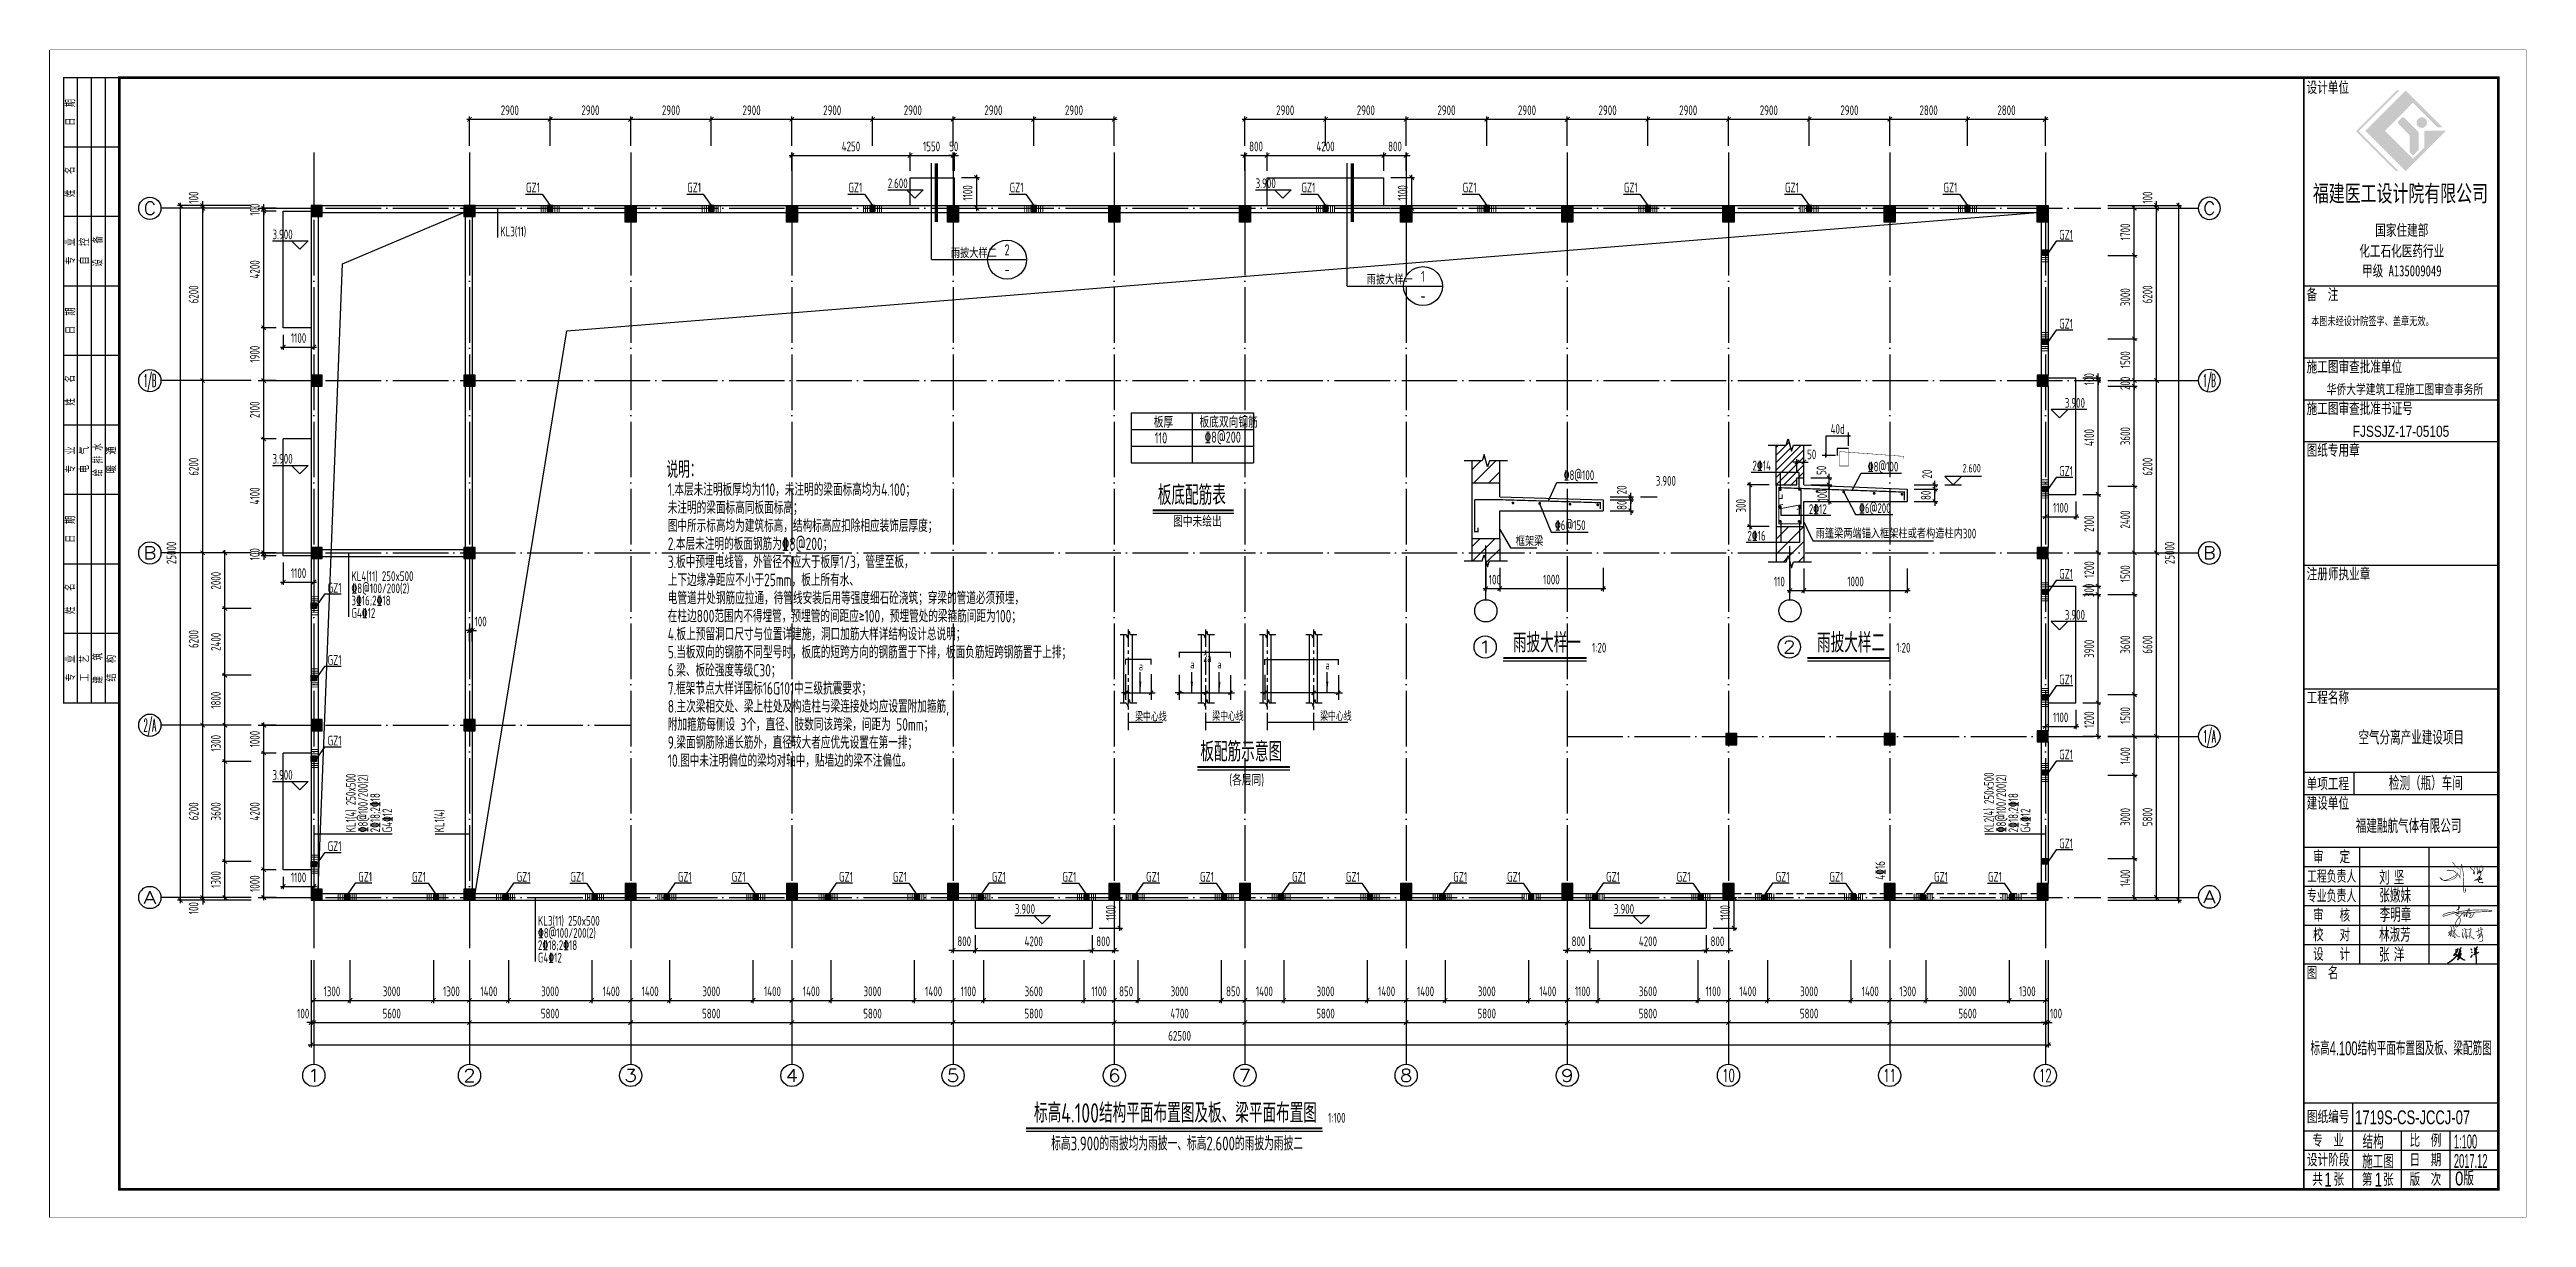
# Model space of a CAD drawing. Extents: x 287065 to 1473467, y 284802 to 344222.
# Drawn here: x 879137 to 968257, y 284802 to 326822 of the extents above; entities that cross this region are included whole.
import ezdxf
from ezdxf.enums import TextEntityAlignment as Align

# ---------------------------------------------------------------- set-up
doc = ezdxf.new("R2010")
doc.units = 0
doc.header["$LTSCALE"] = 1000
for name, pattern in [('20', [0]), ('3', [3.75, 2.5, -1.25]), ('CENTER', [2, 1.25, -0.25, 0.25, -0.25]), ('DOTE', [2.42, 2, -0.2, 0.02, -0.2])]:
    doc.linetypes.add(name, pattern=pattern)
doc.layers.get('0').update_dxf_attribs({"linetype": 'CONTINUOUS'})
doc.layers.get('DEFPOINTS').update_dxf_attribs({"linetype": 'CONTINUOUS'})
for name, color, linetype in [('AXIS', 8, 'DOTE'), ('AXIS_DIM', 3, 'CONTINUOUS'), ('AXIS_TEXT', 3, 'CONTINUOUS'), ('BEAM_CON', 4, 'CONTINUOUS'), ('COLU', 7, 'CONTINUOUS'), ('DIM', 3, 'CONTINUOUS'), ('FRAME', 3, 'CONTINUOUS'), ('GJ', 1, 'CONTINUOUS'), ('PUB_TEXT', 7, 'CONTINUOUS'), ('S_BEAMDASH', 134, '3'), ('S_BEAMDIMLOCALVER', 7, 'CONTINUOUS'), ('S_BEAMDIMMASS', 2, 'CONTINUOUS'), ('S_BEAMDIMMASSVER', 2, 'CONTINUOUS'), ('S_SUBBEAMHOOP', 1, 'CONTINUOUS'), ('TEXT', 7, 'CONTINUOUS'), ('THIN', 7, 'CONTINUOUS'), ('TK', 211, 'CONTINUOUS'), ('WALL', 6, 'CONTINUOUS'), ('审图中心证书', 7, 'CONTINUOUS'), ('支座钢筋', 1, 'CONTINUOUS'), ('文字', 7, 'CONTINUOUS'), ('板标注', 221, 'CONTINUOUS'), ('构造', 6, 'CONTINUOUS'), ('柱涂实', 54, 'CONTINUOUS'), ('洞口边线', 7, 'CONTINUOUS'), ('流程图', 1, 'CONTINUOUS'), ('第三道尺寸线', 4, 'CONTINUOUS'), ('签字边框线', 4, 'CONTINUOUS')]:
    doc.layers.add(name, color=color, linetype=linetype)
doc.layers.add('rein', color=1, linetype='CONTINUOUS', lineweight=18)
doc.styles.add('_HZTXT', font='tq__rshz.shx', dxfattribs={"width": 0.8, "bigfont": 'tq__hzdc.shx'})
doc.styles.add('_TCH_AXIS', font='COMPLEX', dxfattribs={"bigfont": 'GBCBIG'})
doc.styles.add('COMPLEX', font='COMPLEX')
doc.styles.add('DXFS', font='txt.shx', dxfattribs={"width": 0.7, "bigfont": 'dxfs.shx'})
doc.styles.add('FRAME', font='simhei.ttf', dxfattribs={"width": 0.7})
doc.styles.add('hztxt', font='tssdeng.shx', dxfattribs={"width": 0.7, "height": 10, "bigfont": 'tssdchn.shx'})
doc.styles.add('TSSD_Dimension', font='tssdeng.shx', dxfattribs={"width": 0.7, "bigfont": 'hztxt.shx'})
doc.styles.add('TSSD_Label', font='tssdeng.shx', dxfattribs={"width": 0.7, "bigfont": 'aHzTXT.shx'})
doc.styles.add('TSSD_Num', font='Tssdeng.shx', dxfattribs={"width": 0.7, "bigfont": 'hztxt.shx'})
doc.styles.add('TSSD_Rein', font='tssdeng.shx', dxfattribs={"width": 0.7, "bigfont": 'hztxt.shx'})
doc.styles.add('ZSM-FF', font='SJRF', dxfattribs={"width": 0.7, "bigfont": 'HZF'})
doc.styles.add('黑体', font='simhei.ttf', dxfattribs={"width": 0.7})
doc.dimstyles.new('TSSD_100_100', dxfattribs={"dimtxt": 350, "dimasz": 150, "dimexe": 100, "dimexo": 250, "dimgap": 150, "dimtad": 1, "dimdec": 0, "dimzin": 0, "dimdsep": 46, "dimtxsty": 'TSSD_Dimension', "dimblk": 'ARCHTICK', "dimcen": 0, "dimdle": 100, "dimclrd": 3, "dimclre": 3, "dimclrt": 7, "dimadec": 0, "dimazin": 0, "dimtfac": 1, "dimtdec": 0, "dimtix": 1, "dimtmove": 2, "dimatfit": 3, "dimfxl": 100, "dimtolj": 1, "dimtzin": 0, "dimarcsym": 0})
doc.dimstyles.new('TSSD_100_100$0', dxfattribs={"dimtxt": 350, "dimasz": 100, "dimexe": 100, "dimexo": 250, "dimgap": 100, "dimtad": 1, "dimdec": 0, "dimzin": 0, "dimdsep": 46, "dimtxsty": 'TSSD_Rein', "dimblk": 'ARCHTICK', "dimcen": 0, "dimdle": 100, "dimclrt": 7, "dimadec": 0, "dimazin": 0, "dimtfac": 1, "dimtdec": 0, "dimtix": 1, "dimtmove": 2, "dimatfit": 3, "dimfxl": 100, "dimtolj": 1, "dimtzin": 0, "dimarcsym": 0})
doc.dimstyles.new('TSSD_20_100', dxfattribs={"dimtxt": 350, "dimasz": 150, "dimexe": 100, "dimexo": 250, "dimgap": 150, "dimtad": 1, "dimdec": 0, "dimlfac": 0.2, "dimzin": 0, "dimdsep": 46, "dimtxsty": 'TSSD_Dimension', "dimblk": 'ARCHTICK', "dimcen": 0, "dimdle": 100, "dimclrd": 256, "dimclre": 256, "dimclrt": 55, "dimadec": 0, "dimazin": 0, "dimtfac": 1, "dimtdec": 0, "dimtix": 1, "dimtmove": 2, "dimatfit": 3, "dimldrblk": '_tsdbk', "dimfxl": 100, "dimtolj": 1, "dimtzin": 0, "dimarcsym": 0})

msp = doc.modelspace()

# ---------------------------------------------------------------- texts
at = {"layer": 'PUB_TEXT', "style": '_HZTXT'}
for s, width, p in [('检测（瓶）车间', 0.8, (963307.971, 300171.708)), ('1719S-CS-JCCJ-07', 0.7, (962093.967, 288154.42)), ('1', 0.7, (960987.906, 285914.447)), ('1', 0.7, (962799.392, 285914.447)), ('0版', 0.8, (965689.514, 285954.703))]:
    msp.add_text(s, height=500, dxfattribs=dict(at, width=width)).set_placement(p)
at = {"layer": 'S_BEAMDIMLOCALVER', "style": 'TSSD_Rein', "width": 0.7}
msp.add_text('4%%13216', height=350, rotation=89.99999846, dxfattribs=at).set_placement((945181.971, 296951.798))
at = {"layer": 'S_BEAMDIMMASS', "style": 'TSSD_Rein', "width": 0.7}
for s, height, p in [('KL3(11)', 350, (895352.652, 320099.519)), ('KL4(11) 250x500', 349.99999, (889998.007, 307699.519)), ('%%1328@100/200(2)', 349.99999, (889998.007, 307262.019)), ('3%%13216;2%%13218', 349.99999, (889998.007, 306824.519)), ('G4%%13212', 350, (889998.007, 306374.519)), ('KL3(11) 250x500', 349.99999, (896709.597, 295299.519)), ('%%1328@100/200(2)', 349.99999, (896709.597, 294862.019)), ('2%%13218;2%%13218', 349.99999, (896709.597, 294424.519)), ('G4%%13212', 350, (896709.597, 293974.519))]:
    msp.add_text(s, height=height, dxfattribs=at).set_placement(p)
at = {"layer": 'S_BEAMDIMMASSVER', "style": 'TSSD_Rein', "width": 0.7}
for s, height, p in [('KL1(4) 250x500', 349.99999, (890151.192, 298655.84)), ('%%1328@100/200(2)', 349.99999, (890588.692, 298655.84)), ('KL2(4) 250x500', 349.99999, (949092.918, 298655.84)), ('%%1328@100/200(2)', 349.99999, (949530.418, 298655.84)), ('2%%13218;2%%13218', 349.99999, (891026.192, 298655.84)), ('G4%%13212', 350, (891464.192, 298655.84)), ('KL1(4)', 350, (893338.261, 298655.84)), ('2%%13218;2%%13218', 349.99999, (949967.918, 298655.84)), ('G4%%13212', 350, (950405.918, 298655.84))]:
    msp.add_text(s, height=height, rotation=89.99999846, dxfattribs=at).set_placement(p)
at = {"layer": 'TEXT', "style": 'TSSD_Rein', "width": 0.7}
for s, height, p in [('GZ1', 350, (896280.226, 321683.545)), ('GZ1', 350, (902080.226, 321683.545)), ('GZ1', 350, (907880.226, 321683.545)), ('GZ1', 350, (913680.226, 321683.545)), ('GZ1', 350, (924180.226, 321683.545)), ('GZ1', 350, (929980.226, 321683.545)), ('GZ1', 350, (935780.226, 321683.545)), ('GZ1', 350, (941580.226, 321683.545)), ('GZ1', 350, (947280.226, 321683.545)), ('GZ1', 350, (951442.563, 319983.545)), ('GZ1', 350, (951442.563, 316783.545)), ('\x848@100', 350, (933615.015, 311332.935)), ('GZ1', 350, (951442.563, 311483.545)), ('图中未绘出', 400, (919560.497, 309645.616)), ('框架梁', 350, (931891.925, 308957.199)), ('\x846@150', 350, (933301.713, 309532.18)), ('GZ1', 350, (889142.563, 307283.545)), ('GZ1', 350, (951442.563, 307783.545)), ('GZ1', 350, (889142.563, 304683.545)), ('GZ1', 350, (951442.563, 303983.545)), ('GZ1', 350, (889142.563, 301783.545)), ('GZ1', 350, (951442.563, 301283.545)), ('GZ1', 350, (889142.563, 297983.545)), ('GZ1', 350, (951442.563, 298083.545)), ('GZ1', 350, (890242.563, 296883.545)), ('GZ1', 350, (892180.226, 296883.545)), ('GZ1', 350, (895942.563, 296883.545)), ('GZ1', 350, (897880.226, 296883.545)), ('GZ1', 350, (901742.563, 296883.545)), ('GZ1', 350, (903680.226, 296883.545)), ('GZ1', 350, (907542.563, 296883.545)), ('GZ1', 350, (909480.226, 296883.545)), ('GZ1', 350, (913042.563, 296883.545)), ('GZ1', 350, (915580.226, 296883.545)), ('GZ1', 350, (918592.563, 296883.545)), ('GZ1', 350, (920530.226, 296883.545)), ('GZ1', 350, (923842.563, 296883.545)), ('GZ1', 350, (925780.226, 296883.545)), ('GZ1', 350, (929642.563, 296883.545)), ('GZ1', 350, (931580.226, 296883.545)), ('GZ1', 350, (935142.563, 296883.545)), ('GZ1', 350, (937680.226, 296883.545)), ('GZ1', 350, (941242.563, 296883.545)), ('GZ1', 350, (943180.226, 296883.545)), ('GZ1', 350, (946942.563, 296883.545)), ('GZ1', 350, (948880.226, 296883.545))]:
    msp.add_text(s, height=height, dxfattribs=at).set_placement(p)
at = {"layer": 'TEXT', "linetype": 'ByBlock', "style": 'TSSD_Rein', "width": 0.7}
for s, p in [('雨披大样二', (911566.961, 319323.341)), ('雨披大样一', (926530.139, 318370.651)), ('1:20', (934637.868, 305126.85)), ('1:100', (925138.275, 288211.708))]:
    msp.add_text(s, height=350, dxfattribs=at).set_placement(p)
for s, height, p in [('板底配筋表', 700, (921462.567, 310438.981)), ('雨披大样一', 700, (934237.868, 305126.85)), ('标高4.100结构平面布置图及板、梁平面布置图', 700, (924738.275, 288211.708)), ('标高3.900的雨披均为雨披一、标高2.600的雨披为雨披二', 500, (924237.92, 287211.708))]:
    msp.add_text(s, height=height, dxfattribs=at).set_placement(p, align=Align.RIGHT)
at = {"layer": 'THIN', "style": 'TSSD_Label', "width": 0.7}
for s, p in [('2.600', (909295.926, 321834.779)), ('3.900', (922532.246, 321834.779)), ('3.900', (887159.384, 319995.524)), ('3.900', (951647.108, 313934.711)), ('3.900', (887159.384, 311921.784)), ('3.900', (951647.108, 306308.409)), ('3.900', (887159.384, 300547.951)), ('3.900', (913870.341, 295725.802)), ('3.900', (935424.888, 295725.802))]:
    msp.add_text(s, height=350, dxfattribs=at).set_placement(p)
at = {"layer": 'THIN', "style": 'TSSD_Rein', "width": 0.7}
msp.add_text('3.900', height=350, dxfattribs=at).set_placement((937655.036, 311127.15), align=Align.RIGHT)
at = {"layer": 'TK', "style": 'ZSM-FF', "width": 0.6}
msp.add_text('标高4.100结构平面布置图及板、梁配筋图', height=500, dxfattribs=at).set_placement((963746.971, 290911.708), align=Align.MIDDLE)
at = {"layer": '板标注', "style": 'TSSD_Rein', "width": 0.7}
for s, height, p in [('板厚', 400, (918867.823, 313217.757)), ('板底双向钢筋', 400, (920511.674, 313217.757)), ('%%1328@200', 400, (920694.858, 312676.36)), ('说明：', 600, (901333.028, 311409.535)), ('1.本层未注明板厚均为110，未注明的梁面标高均为4.100；', 450, (901380.837, 310763.729)), ('未注明的梁面标高同板面标高；', 450, (901380.837, 310113.729)), ('2.本层未注明的板面钢筋为%%1328@200；', 450, (901380.837, 308813.729)), ('图中所示标高均为建筑标高，结构标高应扣除相应装饰层厚度；', 450, (901380.837, 309463.729)), ('3.板中预埋电线管，外管径不应大于板厚1/3，管壁至板，', 450, (901380.837, 308163.729)), ('上下边缘净距应不小于25mm，板上所有水、', 450, (901380.837, 307513.729)), ('在柱边800范围内不得埋管，预埋管的间距应≥100，预埋管处的梁箍筋间距为100；', 450, (901380.837, 306213.729)), ('电管道井处钢筋应拉通，待管线安装后用等强度细石砼浇筑；穿梁的管道必须预埋，', 450, (901380.837, 306863.729)), ('4.板上预留洞口尺寸与位置详建施，洞口加筋大样详结构设计总说明；', 450, (901380.837, 305563.729)), ('5.当板双向的钢筋不同型号时，板底的短跨方向的钢筋置于下排，板面负筋短跨钢筋置于上排；', 450, (901380.837, 304913.729)), ('7.框架节点大样详国标16G101中三级抗震要求；', 450, (901380.837, 303613.729)), ('6.梁、板砼强度等级C30；', 450, (901380.837, 304263.729)), ('8.主次梁相交处、梁上柱处及构造柱与梁连接处均应设置附加箍筋,', 450, (901380.837, 302963.729)), ('附加箍筋每侧设 3个，直径、肢数同该跨梁，间距为 50mm；', 450, (901380.837, 302313.729)), ('9.梁面钢筋除通长筋外，直径较大者应优先设置在第一排；', 450, (901380.837, 301663.729)), ('10.图中未注明偏位的梁均对轴中，贴墙边的梁不注偏位。', 450, (901380.837, 301013.729))]:
    msp.add_text(s, height=height, dxfattribs=at).set_placement(p)
msp.add_text('110', height=400, dxfattribs=at).set_placement((919126.111, 312647.772), align=Align.CENTER)

# ---------------------------------------------------------------- blocks, each defined once
blk = doc.blocks.new('_ARCHTICK')
at = {"color": 0}
blk.add_lwpolyline([(-0.53, -0.53, 0.25, 0.25, 0), (0.53, 0.53, 0.5, 0.5, 0)], format="xyseb", dxfattribs=at)
blk = doc.blocks.new('*D330')
at = {"layer": 'AXIS_DIM', "color": 3, "lineweight": -2}
for p, q in [((888547, 294062), (888547, 291712)), ((888647, 294062), (888647, 291712)), ((888547, 291812), (888397, 291812)), ((888547, 291812), (888647, 291812)), ((888647, 291812), (888797, 291812))]:
    blk.add_line(p, q, dxfattribs=at)
at = {"layer": 'DEFPOINTS', "color": 0}
for p in [(888547, 294312), (888647, 294312), (888647, 291812)]:
    blk.add_point(p, dxfattribs=at)
at = {"layer": 'AXIS_DIM', "color": 3, "lineweight": -2, "xscale": 150, "yscale": 150, "zscale": 150}
blk.add_blockref('_ARCHTICK', (888547, 291812), dxfattribs=at)
at = {"layer": 'AXIS_DIM', "color": 3, "lineweight": -2, "xscale": 150, "yscale": 150, "zscale": 150, "rotation": 180}
blk.add_blockref('_ARCHTICK', (888647, 291812), dxfattribs=at)
at = {"layer": 'AXIS_DIM', "color": 7, "insert": (888265, 292137), "char_height": 350, "attachment_point": 5, "style": 'TSSD_Dimension'}
blk.add_mtext('\\A1;100', dxfattribs=at)
blk = doc.blocks.new('*D331')
at = {"layer": 'AXIS_DIM', "color": 3, "lineweight": -2}
for p, q in [((888647, 294062), (888647, 291712)), ((894247, 294062), (894247, 291712)), ((888547, 291812), (894347, 291812))]:
    blk.add_line(p, q, dxfattribs=at)
at = {"layer": 'DEFPOINTS', "color": 0}
for p in [(888647, 294312), (894247, 294312), (894247, 291812)]:
    blk.add_point(p, dxfattribs=at)
at = {"layer": 'AXIS_DIM', "color": 3, "lineweight": -2, "xscale": 150, "yscale": 150, "zscale": 150, "rotation": 180}
blk.add_blockref('_ARCHTICK', (888647, 291812), dxfattribs=at)
at = {"layer": 'AXIS_DIM', "color": 3, "lineweight": -2, "xscale": 150, "yscale": 150, "zscale": 150}
blk.add_blockref('_ARCHTICK', (894247, 291812), dxfattribs=at)
at = {"layer": 'AXIS_DIM', "color": 7, "insert": (891447, 292137), "char_height": 350, "attachment_point": 5, "style": 'TSSD_Dimension'}
blk.add_mtext('\\A1;5600', dxfattribs=at)
blk = doc.blocks.new('*D332')
at = {"layer": 'AXIS_DIM', "color": 3, "lineweight": -2}
for p, q in [((894247, 294062), (894247, 291712)), ((900047, 294062), (900047, 291712)), ((894147, 291812), (900147, 291812))]:
    blk.add_line(p, q, dxfattribs=at)
at = {"layer": 'DEFPOINTS', "color": 0}
for p in [(894247, 294312), (900047, 294312), (900047, 291812)]:
    blk.add_point(p, dxfattribs=at)
at = {"layer": 'AXIS_DIM', "color": 3, "lineweight": -2, "xscale": 150, "yscale": 150, "zscale": 150, "rotation": 180}
blk.add_blockref('_ARCHTICK', (894247, 291812), dxfattribs=at)
at = {"layer": 'AXIS_DIM', "color": 3, "lineweight": -2, "xscale": 150, "yscale": 150, "zscale": 150}
blk.add_blockref('_ARCHTICK', (900047, 291812), dxfattribs=at)
at = {"layer": 'AXIS_DIM', "color": 7, "insert": (897147, 292137), "char_height": 350, "attachment_point": 5, "style": 'TSSD_Dimension'}
blk.add_mtext('\\A1;5800', dxfattribs=at)
blk = doc.blocks.new('*D333')
at = {"layer": 'AXIS_DIM', "color": 3, "lineweight": -2}
for p, q in [((900047, 294062), (900047, 291712)), ((905847, 294062), (905847, 291712)), ((899947, 291812), (905947, 291812))]:
    blk.add_line(p, q, dxfattribs=at)
at = {"layer": 'DEFPOINTS', "color": 0}
for p in [(900047, 294312), (905847, 294312), (905847, 291812)]:
    blk.add_point(p, dxfattribs=at)
at = {"layer": 'AXIS_DIM', "color": 3, "lineweight": -2, "xscale": 150, "yscale": 150, "zscale": 150, "rotation": 180}
blk.add_blockref('_ARCHTICK', (900047, 291812), dxfattribs=at)
at = {"layer": 'AXIS_DIM', "color": 3, "lineweight": -2, "xscale": 150, "yscale": 150, "zscale": 150}
blk.add_blockref('_ARCHTICK', (905847, 291812), dxfattribs=at)
at = {"layer": 'AXIS_DIM', "color": 7, "insert": (902947, 292137), "char_height": 350, "attachment_point": 5, "style": 'TSSD_Dimension'}
blk.add_mtext('\\A1;5800', dxfattribs=at)
blk = doc.blocks.new('*D334')
at = {"layer": 'AXIS_DIM', "color": 3, "lineweight": -2}
for p, q in [((905847, 294062), (905847, 291712)), ((911647, 294062), (911647, 291712)), ((905747, 291812), (911747, 291812))]:
    blk.add_line(p, q, dxfattribs=at)
at = {"layer": 'DEFPOINTS', "color": 0}
for p in [(905847, 294312), (911647, 294312), (911647, 291812)]:
    blk.add_point(p, dxfattribs=at)
at = {"layer": 'AXIS_DIM', "color": 3, "lineweight": -2, "xscale": 150, "yscale": 150, "zscale": 150, "rotation": 180}
blk.add_blockref('_ARCHTICK', (905847, 291812), dxfattribs=at)
at = {"layer": 'AXIS_DIM', "color": 3, "lineweight": -2, "xscale": 150, "yscale": 150, "zscale": 150}
blk.add_blockref('_ARCHTICK', (911647, 291812), dxfattribs=at)
at = {"layer": 'AXIS_DIM', "color": 7, "insert": (908747, 292137), "char_height": 350, "attachment_point": 5, "style": 'TSSD_Dimension'}
blk.add_mtext('\\A1;5800', dxfattribs=at)
blk = doc.blocks.new('*D335')
at = {"layer": 'AXIS_DIM', "color": 3, "lineweight": -2}
for p, q in [((911647, 294062), (911647, 291712)), ((917447, 294062), (917447, 291712)), ((911547, 291812), (917547, 291812))]:
    blk.add_line(p, q, dxfattribs=at)
at = {"layer": 'DEFPOINTS', "color": 0}
for p in [(911647, 294312), (917447, 294312), (917447, 291812)]:
    blk.add_point(p, dxfattribs=at)
at = {"layer": 'AXIS_DIM', "color": 3, "lineweight": -2, "xscale": 150, "yscale": 150, "zscale": 150, "rotation": 180}
blk.add_blockref('_ARCHTICK', (911647, 291812), dxfattribs=at)
at = {"layer": 'AXIS_DIM', "color": 3, "lineweight": -2, "xscale": 150, "yscale": 150, "zscale": 150}
blk.add_blockref('_ARCHTICK', (917447, 291812), dxfattribs=at)
at = {"layer": 'AXIS_DIM', "color": 7, "insert": (914547, 292137), "char_height": 350, "attachment_point": 5, "style": 'TSSD_Dimension'}
blk.add_mtext('\\A1;5800', dxfattribs=at)
blk = doc.blocks.new('*D336')
at = {"layer": 'AXIS_DIM', "color": 3, "lineweight": -2}
for p, q in [((917447, 294062), (917447, 291712)), ((922147, 294062), (922147, 291712)), ((917347, 291812), (922247, 291812))]:
    blk.add_line(p, q, dxfattribs=at)
at = {"layer": 'DEFPOINTS', "color": 0}
for p in [(917447, 294312), (922147, 294312), (922147, 291812)]:
    blk.add_point(p, dxfattribs=at)
at = {"layer": 'AXIS_DIM', "color": 3, "lineweight": -2, "xscale": 150, "yscale": 150, "zscale": 150, "rotation": 180}
blk.add_blockref('_ARCHTICK', (917447, 291812), dxfattribs=at)
at = {"layer": 'AXIS_DIM', "color": 3, "lineweight": -2, "xscale": 150, "yscale": 150, "zscale": 150}
blk.add_blockref('_ARCHTICK', (922147, 291812), dxfattribs=at)
at = {"layer": 'AXIS_DIM', "color": 7, "insert": (919797, 292137), "char_height": 350, "attachment_point": 5, "style": 'TSSD_Dimension'}
blk.add_mtext('\\A1;4700', dxfattribs=at)
blk = doc.blocks.new('*D337')
at = {"layer": 'AXIS_DIM', "color": 3, "lineweight": -2}
for p, q in [((922147, 294062), (922147, 291712)), ((927947, 294062), (927947, 291712)), ((922047, 291812), (928047, 291812))]:
    blk.add_line(p, q, dxfattribs=at)
at = {"layer": 'DEFPOINTS', "color": 0}
for p in [(922147, 294312), (927947, 294312), (927947, 291812)]:
    blk.add_point(p, dxfattribs=at)
at = {"layer": 'AXIS_DIM', "color": 3, "lineweight": -2, "xscale": 150, "yscale": 150, "zscale": 150, "rotation": 180}
blk.add_blockref('_ARCHTICK', (922147, 291812), dxfattribs=at)
at = {"layer": 'AXIS_DIM', "color": 3, "lineweight": -2, "xscale": 150, "yscale": 150, "zscale": 150}
blk.add_blockref('_ARCHTICK', (927947, 291812), dxfattribs=at)
at = {"layer": 'AXIS_DIM', "color": 7, "insert": (925047, 292137), "char_height": 350, "attachment_point": 5, "style": 'TSSD_Dimension'}
blk.add_mtext('\\A1;5800', dxfattribs=at)
blk = doc.blocks.new('*D338')
at = {"layer": 'AXIS_DIM', "color": 3, "lineweight": -2}
for p, q in [((927947, 294062), (927947, 291712)), ((933747, 294062), (933747, 291712)), ((927847, 291812), (933847, 291812))]:
    blk.add_line(p, q, dxfattribs=at)
at = {"layer": 'DEFPOINTS', "color": 0}
for p in [(927947, 294312), (933747, 294312), (933747, 291812)]:
    blk.add_point(p, dxfattribs=at)
at = {"layer": 'AXIS_DIM', "color": 3, "lineweight": -2, "xscale": 150, "yscale": 150, "zscale": 150, "rotation": 180}
blk.add_blockref('_ARCHTICK', (927947, 291812), dxfattribs=at)
at = {"layer": 'AXIS_DIM', "color": 3, "lineweight": -2, "xscale": 150, "yscale": 150, "zscale": 150}
blk.add_blockref('_ARCHTICK', (933747, 291812), dxfattribs=at)
at = {"layer": 'AXIS_DIM', "color": 7, "insert": (930847, 292137), "char_height": 350, "attachment_point": 5, "style": 'TSSD_Dimension'}
blk.add_mtext('\\A1;5800', dxfattribs=at)
blk = doc.blocks.new('*D339')
at = {"layer": 'AXIS_DIM', "color": 3, "lineweight": -2}
for p, q in [((933747, 294062), (933747, 291712)), ((939547, 294062), (939547, 291712)), ((933647, 291812), (939647, 291812))]:
    blk.add_line(p, q, dxfattribs=at)
at = {"layer": 'DEFPOINTS', "color": 0}
for p in [(933747, 294312), (939547, 294312), (939547, 291812)]:
    blk.add_point(p, dxfattribs=at)
at = {"layer": 'AXIS_DIM', "color": 3, "lineweight": -2, "xscale": 150, "yscale": 150, "zscale": 150, "rotation": 180}
blk.add_blockref('_ARCHTICK', (933747, 291812), dxfattribs=at)
at = {"layer": 'AXIS_DIM', "color": 3, "lineweight": -2, "xscale": 150, "yscale": 150, "zscale": 150}
blk.add_blockref('_ARCHTICK', (939547, 291812), dxfattribs=at)
at = {"layer": 'AXIS_DIM', "color": 7, "insert": (936647, 292137), "char_height": 350, "attachment_point": 5, "style": 'TSSD_Dimension'}
blk.add_mtext('\\A1;5800', dxfattribs=at)
blk = doc.blocks.new('*D340')
at = {"layer": 'AXIS_DIM', "color": 3, "lineweight": -2}
for p, q in [((939547, 294062), (939547, 291712)), ((945347, 294062), (945347, 291712)), ((939447, 291812), (945447, 291812))]:
    blk.add_line(p, q, dxfattribs=at)
at = {"layer": 'DEFPOINTS', "color": 0}
for p in [(939547, 294312), (945347, 294312), (945347, 291812)]:
    blk.add_point(p, dxfattribs=at)
at = {"layer": 'AXIS_DIM', "color": 3, "lineweight": -2, "xscale": 150, "yscale": 150, "zscale": 150, "rotation": 180}
blk.add_blockref('_ARCHTICK', (939547, 291812), dxfattribs=at)
at = {"layer": 'AXIS_DIM', "color": 3, "lineweight": -2, "xscale": 150, "yscale": 150, "zscale": 150}
blk.add_blockref('_ARCHTICK', (945347, 291812), dxfattribs=at)
at = {"layer": 'AXIS_DIM', "color": 7, "insert": (942447, 292137), "char_height": 350, "attachment_point": 5, "style": 'TSSD_Dimension'}
blk.add_mtext('\\A1;5800', dxfattribs=at)
blk = doc.blocks.new('*D341')
at = {"layer": 'AXIS_DIM', "color": 3, "lineweight": -2}
for p, q in [((945347, 294062), (945347, 291712)), ((950947, 294062), (950947, 291712)), ((945247, 291812), (951047, 291812))]:
    blk.add_line(p, q, dxfattribs=at)
at = {"layer": 'DEFPOINTS', "color": 0}
for p in [(945347, 294312), (950947, 294312), (950947, 291812)]:
    blk.add_point(p, dxfattribs=at)
at = {"layer": 'AXIS_DIM', "color": 3, "lineweight": -2, "xscale": 150, "yscale": 150, "zscale": 150, "rotation": 180}
blk.add_blockref('_ARCHTICK', (945347, 291812), dxfattribs=at)
at = {"layer": 'AXIS_DIM', "color": 3, "lineweight": -2, "xscale": 150, "yscale": 150, "zscale": 150}
blk.add_blockref('_ARCHTICK', (950947, 291812), dxfattribs=at)
at = {"layer": 'AXIS_DIM', "color": 7, "insert": (948147, 292137), "char_height": 350, "attachment_point": 5, "style": 'TSSD_Dimension'}
blk.add_mtext('\\A1;5600', dxfattribs=at)
blk = doc.blocks.new('*D342')
at = {"layer": 'AXIS_DIM', "color": 3, "lineweight": -2}
for p, q in [((950947, 294062), (950947, 291712)), ((951047, 294062), (951047, 291712)), ((950947, 291812), (950797, 291812)), ((950947, 291812), (951047, 291812)), ((951047, 291812), (951197, 291812))]:
    blk.add_line(p, q, dxfattribs=at)
at = {"layer": 'DEFPOINTS', "color": 0}
for p in [(950947, 294312), (951047, 294312), (951047, 291812)]:
    blk.add_point(p, dxfattribs=at)
at = {"layer": 'AXIS_DIM', "color": 3, "lineweight": -2, "xscale": 150, "yscale": 150, "zscale": 150}
blk.add_blockref('_ARCHTICK', (950947, 291812), dxfattribs=at)
at = {"layer": 'AXIS_DIM', "color": 3, "lineweight": -2, "xscale": 150, "yscale": 150, "zscale": 150, "rotation": 180}
blk.add_blockref('_ARCHTICK', (951047, 291812), dxfattribs=at)
at = {"layer": 'AXIS_DIM', "color": 7, "insert": (951329, 292137), "char_height": 350, "attachment_point": 5, "style": 'TSSD_Dimension'}
blk.add_mtext('\\A1;100', dxfattribs=at)
blk = doc.blocks.new('*D343')
at = {"layer": 'AXIS_DIM', "color": 3, "lineweight": -2}
for p, q in [((888547, 294062), (888547, 290912)), ((951047, 294062), (951047, 290912)), ((888447, 291012), (951147, 291012))]:
    blk.add_line(p, q, dxfattribs=at)
at = {"layer": 'DEFPOINTS', "color": 0}
for p in [(888547, 294312), (951047, 294312), (951047, 291012)]:
    blk.add_point(p, dxfattribs=at)
at = {"layer": 'AXIS_DIM', "color": 3, "lineweight": -2, "xscale": 150, "yscale": 150, "zscale": 150, "rotation": 180}
blk.add_blockref('_ARCHTICK', (888547, 291012), dxfattribs=at)
at = {"layer": 'AXIS_DIM', "color": 3, "lineweight": -2, "xscale": 150, "yscale": 150, "zscale": 150}
blk.add_blockref('_ARCHTICK', (951047, 291012), dxfattribs=at)
at = {"layer": 'AXIS_DIM', "color": 7, "insert": (919797, 291337), "char_height": 350, "attachment_point": 5, "style": 'TSSD_Dimension'}
blk.add_mtext('\\A1;62500', dxfattribs=at)
blk = doc.blocks.new('_AXISO')
blk.add_circle((0, 0), 0.5)
at = {"layer": 'AXIS_TEXT', "style": 'COMPLEX', "width": 1.041667}
blk.add_attdef('A', text='', height=0.56, dxfattribs=at).set_placement((-0.25, -0.28), (0.25, -0.28), align=Align.FIT)
blk = doc.blocks.new('*D327')
at = {"layer": 'DEFPOINTS', "color": 0}
for p in [(894347, 305917), (894247, 305272), (894347, 305272)]:
    blk.add_point(p, dxfattribs=at)
at = {"layer": 'DIM', "color": 3, "lineweight": -2}
for p, q in [((894247, 305917), (894097, 305917)), ((894247, 305522), (894247, 306017)), ((894247, 305917), (894347, 305917)), ((894347, 305522), (894347, 306017)), ((894347, 305917), (894497, 305917))]:
    blk.add_line(p, q, dxfattribs=at)
at = {"layer": 'DIM', "color": 3, "lineweight": -2, "xscale": 150, "yscale": 150, "zscale": 150}
blk.add_blockref('_ARCHTICK', (894247, 305917), dxfattribs=at)
at = {"layer": 'DIM', "color": 3, "lineweight": -2, "xscale": 150, "yscale": 150, "zscale": 150, "rotation": 180}
blk.add_blockref('_ARCHTICK', (894347, 305917), dxfattribs=at)
at = {"layer": 'DIM', "color": 7, "insert": (894647, 306242), "char_height": 350, "attachment_point": 5, "style": 'TSSD_Dimension'}
blk.add_mtext('\\A1;100', dxfattribs=at)
blk = doc.blocks.new('*D344')
at = {"layer": 'DEFPOINTS', "color": 0}
for p in [(888647, 294312), (889947, 294312), (889947, 292612)]:
    blk.add_point(p, dxfattribs=at)
at = {"layer": '第三道尺寸线', "color": 3, "lineweight": -2}
for p, q in [((888647, 294062), (888647, 292512)), ((889947, 294062), (889947, 292512)), ((888547, 292612), (890047, 292612))]:
    blk.add_line(p, q, dxfattribs=at)
at = {"layer": '第三道尺寸线', "color": 3, "lineweight": -2, "xscale": 150, "yscale": 150, "zscale": 150, "rotation": 180}
blk.add_blockref('_ARCHTICK', (888647, 292612), dxfattribs=at)
at = {"layer": '第三道尺寸线', "color": 3, "lineweight": -2, "xscale": 150, "yscale": 150, "zscale": 150}
blk.add_blockref('_ARCHTICK', (889947, 292612), dxfattribs=at)
at = {"layer": '第三道尺寸线', "color": 7, "insert": (889297, 292937), "char_height": 350, "attachment_point": 5, "style": 'TSSD_Dimension'}
blk.add_mtext('\\A1;1300', dxfattribs=at)
blk = doc.blocks.new('*D345')
at = {"layer": 'DEFPOINTS', "color": 0}
for p in [(889947, 294312), (892947, 294312), (892947, 292612)]:
    blk.add_point(p, dxfattribs=at)
at = {"layer": '第三道尺寸线', "color": 3, "lineweight": -2}
for p, q in [((889947, 294062), (889947, 292512)), ((892947, 294062), (892947, 292512)), ((889847, 292612), (893047, 292612))]:
    blk.add_line(p, q, dxfattribs=at)
at = {"layer": '第三道尺寸线', "color": 3, "lineweight": -2, "xscale": 150, "yscale": 150, "zscale": 150, "rotation": 180}
blk.add_blockref('_ARCHTICK', (889947, 292612), dxfattribs=at)
at = {"layer": '第三道尺寸线', "color": 3, "lineweight": -2, "xscale": 150, "yscale": 150, "zscale": 150}
blk.add_blockref('_ARCHTICK', (892947, 292612), dxfattribs=at)
at = {"layer": '第三道尺寸线', "color": 7, "insert": (891447, 292937), "char_height": 350, "attachment_point": 5, "style": 'TSSD_Dimension'}
blk.add_mtext('\\A1;3000', dxfattribs=at)
blk = doc.blocks.new('*D346')
at = {"layer": 'DEFPOINTS', "color": 0}
for p in [(892947, 294312), (894247, 294312), (894247, 292612)]:
    blk.add_point(p, dxfattribs=at)
at = {"layer": '第三道尺寸线', "color": 3, "lineweight": -2}
for p, q in [((892947, 294062), (892947, 292512)), ((894247, 294062), (894247, 292512)), ((892847, 292612), (894347, 292612))]:
    blk.add_line(p, q, dxfattribs=at)
at = {"layer": '第三道尺寸线', "color": 3, "lineweight": -2, "xscale": 150, "yscale": 150, "zscale": 150, "rotation": 180}
blk.add_blockref('_ARCHTICK', (892947, 292612), dxfattribs=at)
at = {"layer": '第三道尺寸线', "color": 3, "lineweight": -2, "xscale": 150, "yscale": 150, "zscale": 150}
blk.add_blockref('_ARCHTICK', (894247, 292612), dxfattribs=at)
at = {"layer": '第三道尺寸线', "color": 7, "insert": (893597, 292937), "char_height": 350, "attachment_point": 5, "style": 'TSSD_Dimension'}
blk.add_mtext('\\A1;1300', dxfattribs=at)
blk = doc.blocks.new('*D347')
at = {"layer": 'DEFPOINTS', "color": 0}
for p in [(894247, 294312), (895647, 294312), (895647, 292612)]:
    blk.add_point(p, dxfattribs=at)
at = {"layer": '第三道尺寸线', "color": 3, "lineweight": -2}
for p, q in [((894247, 294062), (894247, 292512)), ((895647, 294062), (895647, 292512)), ((894147, 292612), (895747, 292612))]:
    blk.add_line(p, q, dxfattribs=at)
at = {"layer": '第三道尺寸线', "color": 3, "lineweight": -2, "xscale": 150, "yscale": 150, "zscale": 150, "rotation": 180}
blk.add_blockref('_ARCHTICK', (894247, 292612), dxfattribs=at)
at = {"layer": '第三道尺寸线', "color": 3, "lineweight": -2, "xscale": 150, "yscale": 150, "zscale": 150}
blk.add_blockref('_ARCHTICK', (895647, 292612), dxfattribs=at)
at = {"layer": '第三道尺寸线', "color": 7, "insert": (894947, 292937), "char_height": 350, "attachment_point": 5, "style": 'TSSD_Dimension'}
blk.add_mtext('\\A1;1400', dxfattribs=at)
blk = doc.blocks.new('*D348')
at = {"layer": 'DEFPOINTS', "color": 0}
for p in [(895647, 294312), (898647, 294312), (898647, 292612)]:
    blk.add_point(p, dxfattribs=at)
at = {"layer": '第三道尺寸线', "color": 3, "lineweight": -2}
for p, q in [((895647, 294062), (895647, 292512)), ((898647, 294062), (898647, 292512)), ((895547, 292612), (898747, 292612))]:
    blk.add_line(p, q, dxfattribs=at)
at = {"layer": '第三道尺寸线', "color": 3, "lineweight": -2, "xscale": 150, "yscale": 150, "zscale": 150, "rotation": 180}
blk.add_blockref('_ARCHTICK', (895647, 292612), dxfattribs=at)
at = {"layer": '第三道尺寸线', "color": 3, "lineweight": -2, "xscale": 150, "yscale": 150, "zscale": 150}
blk.add_blockref('_ARCHTICK', (898647, 292612), dxfattribs=at)
at = {"layer": '第三道尺寸线', "color": 7, "insert": (897147, 292937), "char_height": 350, "attachment_point": 5, "style": 'TSSD_Dimension'}
blk.add_mtext('\\A1;3000', dxfattribs=at)
blk = doc.blocks.new('*D349')
at = {"layer": 'DEFPOINTS', "color": 0}
for p in [(898647, 294312), (900047, 294312), (900047, 292612)]:
    blk.add_point(p, dxfattribs=at)
at = {"layer": '第三道尺寸线', "color": 3, "lineweight": -2}
for p, q in [((898647, 294062), (898647, 292512)), ((900047, 294062), (900047, 292512)), ((898547, 292612), (900147, 292612))]:
    blk.add_line(p, q, dxfattribs=at)
at = {"layer": '第三道尺寸线', "color": 3, "lineweight": -2, "xscale": 150, "yscale": 150, "zscale": 150, "rotation": 180}
blk.add_blockref('_ARCHTICK', (898647, 292612), dxfattribs=at)
at = {"layer": '第三道尺寸线', "color": 3, "lineweight": -2, "xscale": 150, "yscale": 150, "zscale": 150}
blk.add_blockref('_ARCHTICK', (900047, 292612), dxfattribs=at)
at = {"layer": '第三道尺寸线', "color": 7, "insert": (899347, 292937), "char_height": 350, "attachment_point": 5, "style": 'TSSD_Dimension'}
blk.add_mtext('\\A1;1400', dxfattribs=at)
blk = doc.blocks.new('*D350')
at = {"layer": 'DEFPOINTS', "color": 0}
for p in [(900047, 294312), (901447, 294312), (901447, 292612)]:
    blk.add_point(p, dxfattribs=at)
at = {"layer": '第三道尺寸线', "color": 3, "lineweight": -2}
for p, q in [((900047, 294062), (900047, 292512)), ((901447, 294062), (901447, 292512)), ((899947, 292612), (901547, 292612))]:
    blk.add_line(p, q, dxfattribs=at)
at = {"layer": '第三道尺寸线', "color": 3, "lineweight": -2, "xscale": 150, "yscale": 150, "zscale": 150, "rotation": 180}
blk.add_blockref('_ARCHTICK', (900047, 292612), dxfattribs=at)
at = {"layer": '第三道尺寸线', "color": 3, "lineweight": -2, "xscale": 150, "yscale": 150, "zscale": 150}
blk.add_blockref('_ARCHTICK', (901447, 292612), dxfattribs=at)
at = {"layer": '第三道尺寸线', "color": 7, "insert": (900747, 292937), "char_height": 350, "attachment_point": 5, "style": 'TSSD_Dimension'}
blk.add_mtext('\\A1;1400', dxfattribs=at)
blk = doc.blocks.new('*D351')
at = {"layer": 'DEFPOINTS', "color": 0}
for p in [(901447, 294312), (904447, 294312), (904447, 292612)]:
    blk.add_point(p, dxfattribs=at)
at = {"layer": '第三道尺寸线', "color": 3, "lineweight": -2}
for p, q in [((901447, 294062), (901447, 292512)), ((904447, 294062), (904447, 292512)), ((901347, 292612), (904547, 292612))]:
    blk.add_line(p, q, dxfattribs=at)
at = {"layer": '第三道尺寸线', "color": 3, "lineweight": -2, "xscale": 150, "yscale": 150, "zscale": 150, "rotation": 180}
blk.add_blockref('_ARCHTICK', (901447, 292612), dxfattribs=at)
at = {"layer": '第三道尺寸线', "color": 3, "lineweight": -2, "xscale": 150, "yscale": 150, "zscale": 150}
blk.add_blockref('_ARCHTICK', (904447, 292612), dxfattribs=at)
at = {"layer": '第三道尺寸线', "color": 7, "insert": (902947, 292937), "char_height": 350, "attachment_point": 5, "style": 'TSSD_Dimension'}
blk.add_mtext('\\A1;3000', dxfattribs=at)
blk = doc.blocks.new('*D352')
at = {"layer": 'DEFPOINTS', "color": 0}
for p in [(904447, 294312), (905847, 294312), (905847, 292612)]:
    blk.add_point(p, dxfattribs=at)
at = {"layer": '第三道尺寸线', "color": 3, "lineweight": -2}
for p, q in [((904447, 294062), (904447, 292512)), ((905847, 294062), (905847, 292512)), ((904347, 292612), (905947, 292612))]:
    blk.add_line(p, q, dxfattribs=at)
at = {"layer": '第三道尺寸线', "color": 3, "lineweight": -2, "xscale": 150, "yscale": 150, "zscale": 150, "rotation": 180}
blk.add_blockref('_ARCHTICK', (904447, 292612), dxfattribs=at)
at = {"layer": '第三道尺寸线', "color": 3, "lineweight": -2, "xscale": 150, "yscale": 150, "zscale": 150}
blk.add_blockref('_ARCHTICK', (905847, 292612), dxfattribs=at)
at = {"layer": '第三道尺寸线', "color": 7, "insert": (905147, 292937), "char_height": 350, "attachment_point": 5, "style": 'TSSD_Dimension'}
blk.add_mtext('\\A1;1400', dxfattribs=at)
blk = doc.blocks.new('*D353')
at = {"layer": 'DEFPOINTS', "color": 0}
for p in [(905847, 294312), (907247, 294312), (907247, 292612)]:
    blk.add_point(p, dxfattribs=at)
at = {"layer": '第三道尺寸线', "color": 3, "lineweight": -2}
for p, q in [((905847, 294062), (905847, 292512)), ((907247, 294062), (907247, 292512)), ((905747, 292612), (907347, 292612))]:
    blk.add_line(p, q, dxfattribs=at)
at = {"layer": '第三道尺寸线', "color": 3, "lineweight": -2, "xscale": 150, "yscale": 150, "zscale": 150, "rotation": 180}
blk.add_blockref('_ARCHTICK', (905847, 292612), dxfattribs=at)
at = {"layer": '第三道尺寸线', "color": 3, "lineweight": -2, "xscale": 150, "yscale": 150, "zscale": 150}
blk.add_blockref('_ARCHTICK', (907247, 292612), dxfattribs=at)
at = {"layer": '第三道尺寸线', "color": 7, "insert": (906547, 292937), "char_height": 350, "attachment_point": 5, "style": 'TSSD_Dimension'}
blk.add_mtext('\\A1;1400', dxfattribs=at)
blk = doc.blocks.new('*D354')
at = {"layer": 'DEFPOINTS', "color": 0}
for p in [(907247, 294312), (910247, 294312), (910247, 292612)]:
    blk.add_point(p, dxfattribs=at)
at = {"layer": '第三道尺寸线', "color": 3, "lineweight": -2}
for p, q in [((907247, 294062), (907247, 292512)), ((910247, 294062), (910247, 292512)), ((907147, 292612), (910347, 292612))]:
    blk.add_line(p, q, dxfattribs=at)
at = {"layer": '第三道尺寸线', "color": 3, "lineweight": -2, "xscale": 150, "yscale": 150, "zscale": 150, "rotation": 180}
blk.add_blockref('_ARCHTICK', (907247, 292612), dxfattribs=at)
at = {"layer": '第三道尺寸线', "color": 3, "lineweight": -2, "xscale": 150, "yscale": 150, "zscale": 150}
blk.add_blockref('_ARCHTICK', (910247, 292612), dxfattribs=at)
at = {"layer": '第三道尺寸线', "color": 7, "insert": (908747, 292937), "char_height": 350, "attachment_point": 5, "style": 'TSSD_Dimension'}
blk.add_mtext('\\A1;3000', dxfattribs=at)
blk = doc.blocks.new('*D355')
at = {"layer": 'DEFPOINTS', "color": 0}
for p in [(910247, 294312), (911647, 294312), (911647, 292612)]:
    blk.add_point(p, dxfattribs=at)
at = {"layer": '第三道尺寸线', "color": 3, "lineweight": -2}
for p, q in [((910247, 294062), (910247, 292512)), ((911647, 294062), (911647, 292512)), ((910147, 292612), (911747, 292612))]:
    blk.add_line(p, q, dxfattribs=at)
at = {"layer": '第三道尺寸线', "color": 3, "lineweight": -2, "xscale": 150, "yscale": 150, "zscale": 150, "rotation": 180}
blk.add_blockref('_ARCHTICK', (910247, 292612), dxfattribs=at)
at = {"layer": '第三道尺寸线', "color": 3, "lineweight": -2, "xscale": 150, "yscale": 150, "zscale": 150}
blk.add_blockref('_ARCHTICK', (911647, 292612), dxfattribs=at)
at = {"layer": '第三道尺寸线', "color": 7, "insert": (910947, 292937), "char_height": 350, "attachment_point": 5, "style": 'TSSD_Dimension'}
blk.add_mtext('\\A1;1400', dxfattribs=at)
blk = doc.blocks.new('*D356')
at = {"layer": 'DEFPOINTS', "color": 0}
for p in [(911647, 294312), (912747, 294312), (912747, 292612)]:
    blk.add_point(p, dxfattribs=at)
at = {"layer": '第三道尺寸线', "color": 3, "lineweight": -2}
for p, q in [((911647, 294062), (911647, 292512)), ((912747, 294062), (912747, 292512)), ((911547, 292612), (912847, 292612))]:
    blk.add_line(p, q, dxfattribs=at)
at = {"layer": '第三道尺寸线', "color": 3, "lineweight": -2, "xscale": 150, "yscale": 150, "zscale": 150, "rotation": 180}
blk.add_blockref('_ARCHTICK', (911647, 292612), dxfattribs=at)
at = {"layer": '第三道尺寸线', "color": 3, "lineweight": -2, "xscale": 150, "yscale": 150, "zscale": 150}
blk.add_blockref('_ARCHTICK', (912747, 292612), dxfattribs=at)
at = {"layer": '第三道尺寸线', "color": 7, "insert": (912197, 292937), "char_height": 350, "attachment_point": 5, "style": 'TSSD_Dimension'}
blk.add_mtext('\\A1;1100', dxfattribs=at)
blk = doc.blocks.new('*D357')
at = {"layer": 'DEFPOINTS', "color": 0}
for p in [(912747, 294312), (916347, 294312), (916347, 292612)]:
    blk.add_point(p, dxfattribs=at)
at = {"layer": '第三道尺寸线', "color": 3, "lineweight": -2}
for p, q in [((912747, 294062), (912747, 292512)), ((916347, 294062), (916347, 292512)), ((912647, 292612), (916447, 292612))]:
    blk.add_line(p, q, dxfattribs=at)
at = {"layer": '第三道尺寸线', "color": 3, "lineweight": -2, "xscale": 150, "yscale": 150, "zscale": 150, "rotation": 180}
blk.add_blockref('_ARCHTICK', (912747, 292612), dxfattribs=at)
at = {"layer": '第三道尺寸线', "color": 3, "lineweight": -2, "xscale": 150, "yscale": 150, "zscale": 150}
blk.add_blockref('_ARCHTICK', (916347, 292612), dxfattribs=at)
at = {"layer": '第三道尺寸线', "color": 7, "insert": (914547, 292937), "char_height": 350, "attachment_point": 5, "style": 'TSSD_Dimension'}
blk.add_mtext('\\A1;3600', dxfattribs=at)
blk = doc.blocks.new('*D358')
at = {"layer": 'DEFPOINTS', "color": 0}
for p in [(916347, 294312), (917447, 294312), (917447, 292612)]:
    blk.add_point(p, dxfattribs=at)
at = {"layer": '第三道尺寸线', "color": 3, "lineweight": -2}
for p, q in [((916347, 294062), (916347, 292512)), ((917447, 294062), (917447, 292512)), ((916247, 292612), (917547, 292612))]:
    blk.add_line(p, q, dxfattribs=at)
at = {"layer": '第三道尺寸线', "color": 3, "lineweight": -2, "xscale": 150, "yscale": 150, "zscale": 150, "rotation": 180}
blk.add_blockref('_ARCHTICK', (916347, 292612), dxfattribs=at)
at = {"layer": '第三道尺寸线', "color": 3, "lineweight": -2, "xscale": 150, "yscale": 150, "zscale": 150}
blk.add_blockref('_ARCHTICK', (917447, 292612), dxfattribs=at)
at = {"layer": '第三道尺寸线', "color": 7, "insert": (916897, 292937), "char_height": 350, "attachment_point": 5, "style": 'TSSD_Dimension'}
blk.add_mtext('\\A1;1100', dxfattribs=at)
blk = doc.blocks.new('*D359')
at = {"layer": 'DEFPOINTS', "color": 0}
for p in [(917447, 294312), (918297, 294312), (918297, 292612)]:
    blk.add_point(p, dxfattribs=at)
at = {"layer": '第三道尺寸线', "color": 3, "lineweight": -2}
for p, q in [((917447, 294062), (917447, 292512)), ((918297, 294062), (918297, 292512)), ((917347, 292612), (918397, 292612))]:
    blk.add_line(p, q, dxfattribs=at)
at = {"layer": '第三道尺寸线', "color": 3, "lineweight": -2, "xscale": 150, "yscale": 150, "zscale": 150, "rotation": 180}
blk.add_blockref('_ARCHTICK', (917447, 292612), dxfattribs=at)
at = {"layer": '第三道尺寸线', "color": 3, "lineweight": -2, "xscale": 150, "yscale": 150, "zscale": 150}
blk.add_blockref('_ARCHTICK', (918297, 292612), dxfattribs=at)
at = {"layer": '第三道尺寸线', "color": 7, "insert": (917872, 292937), "char_height": 350, "attachment_point": 5, "style": 'TSSD_Dimension'}
blk.add_mtext('\\A1;850', dxfattribs=at)
blk = doc.blocks.new('*D360')
at = {"layer": 'DEFPOINTS', "color": 0}
for p in [(918297, 294312), (921297, 294312), (921297, 292612)]:
    blk.add_point(p, dxfattribs=at)
at = {"layer": '第三道尺寸线', "color": 3, "lineweight": -2}
for p, q in [((918297, 294062), (918297, 292512)), ((921297, 294062), (921297, 292512)), ((918197, 292612), (921397, 292612))]:
    blk.add_line(p, q, dxfattribs=at)
at = {"layer": '第三道尺寸线', "color": 3, "lineweight": -2, "xscale": 150, "yscale": 150, "zscale": 150, "rotation": 180}
blk.add_blockref('_ARCHTICK', (918297, 292612), dxfattribs=at)
at = {"layer": '第三道尺寸线', "color": 3, "lineweight": -2, "xscale": 150, "yscale": 150, "zscale": 150}
blk.add_blockref('_ARCHTICK', (921297, 292612), dxfattribs=at)
at = {"layer": '第三道尺寸线', "color": 7, "insert": (919797, 292937), "char_height": 350, "attachment_point": 5, "style": 'TSSD_Dimension'}
blk.add_mtext('\\A1;3000', dxfattribs=at)
blk = doc.blocks.new('*D361')
at = {"layer": 'DEFPOINTS', "color": 0}
for p in [(921297, 294312), (922147, 294312), (922147, 292612)]:
    blk.add_point(p, dxfattribs=at)
at = {"layer": '第三道尺寸线', "color": 3, "lineweight": -2}
for p, q in [((921297, 294062), (921297, 292512)), ((922147, 294062), (922147, 292512)), ((921197, 292612), (922247, 292612))]:
    blk.add_line(p, q, dxfattribs=at)
at = {"layer": '第三道尺寸线', "color": 3, "lineweight": -2, "xscale": 150, "yscale": 150, "zscale": 150, "rotation": 180}
blk.add_blockref('_ARCHTICK', (921297, 292612), dxfattribs=at)
at = {"layer": '第三道尺寸线', "color": 3, "lineweight": -2, "xscale": 150, "yscale": 150, "zscale": 150}
blk.add_blockref('_ARCHTICK', (922147, 292612), dxfattribs=at)
at = {"layer": '第三道尺寸线', "color": 7, "insert": (921722, 292937), "char_height": 350, "attachment_point": 5, "style": 'TSSD_Dimension'}
blk.add_mtext('\\A1;850', dxfattribs=at)
blk = doc.blocks.new('*D362')
at = {"layer": 'DEFPOINTS', "color": 0}
for p in [(922147, 294312), (923547, 294312), (923547, 292612)]:
    blk.add_point(p, dxfattribs=at)
at = {"layer": '第三道尺寸线', "color": 3, "lineweight": -2}
for p, q in [((922147, 294062), (922147, 292512)), ((923547, 294062), (923547, 292512)), ((922047, 292612), (923647, 292612))]:
    blk.add_line(p, q, dxfattribs=at)
at = {"layer": '第三道尺寸线', "color": 3, "lineweight": -2, "xscale": 150, "yscale": 150, "zscale": 150, "rotation": 180}
blk.add_blockref('_ARCHTICK', (922147, 292612), dxfattribs=at)
at = {"layer": '第三道尺寸线', "color": 3, "lineweight": -2, "xscale": 150, "yscale": 150, "zscale": 150}
blk.add_blockref('_ARCHTICK', (923547, 292612), dxfattribs=at)
at = {"layer": '第三道尺寸线', "color": 7, "insert": (922847, 292937), "char_height": 350, "attachment_point": 5, "style": 'TSSD_Dimension'}
blk.add_mtext('\\A1;1400', dxfattribs=at)
blk = doc.blocks.new('*D363')
at = {"layer": 'DEFPOINTS', "color": 0}
for p in [(923547, 294312), (926547, 294312), (926547, 292612)]:
    blk.add_point(p, dxfattribs=at)
at = {"layer": '第三道尺寸线', "color": 3, "lineweight": -2}
for p, q in [((923547, 294062), (923547, 292512)), ((926547, 294062), (926547, 292512)), ((923447, 292612), (926647, 292612))]:
    blk.add_line(p, q, dxfattribs=at)
at = {"layer": '第三道尺寸线', "color": 3, "lineweight": -2, "xscale": 150, "yscale": 150, "zscale": 150, "rotation": 180}
blk.add_blockref('_ARCHTICK', (923547, 292612), dxfattribs=at)
at = {"layer": '第三道尺寸线', "color": 3, "lineweight": -2, "xscale": 150, "yscale": 150, "zscale": 150}
blk.add_blockref('_ARCHTICK', (926547, 292612), dxfattribs=at)
at = {"layer": '第三道尺寸线', "color": 7, "insert": (925047, 292937), "char_height": 350, "attachment_point": 5, "style": 'TSSD_Dimension'}
blk.add_mtext('\\A1;3000', dxfattribs=at)
blk = doc.blocks.new('*D364')
at = {"layer": 'DEFPOINTS', "color": 0}
for p in [(926547, 294312), (927947, 294312), (927947, 292612)]:
    blk.add_point(p, dxfattribs=at)
at = {"layer": '第三道尺寸线', "color": 3, "lineweight": -2}
for p, q in [((926547, 294062), (926547, 292512)), ((927947, 294062), (927947, 292512)), ((926447, 292612), (928047, 292612))]:
    blk.add_line(p, q, dxfattribs=at)
at = {"layer": '第三道尺寸线', "color": 3, "lineweight": -2, "xscale": 150, "yscale": 150, "zscale": 150, "rotation": 180}
blk.add_blockref('_ARCHTICK', (926547, 292612), dxfattribs=at)
at = {"layer": '第三道尺寸线', "color": 3, "lineweight": -2, "xscale": 150, "yscale": 150, "zscale": 150}
blk.add_blockref('_ARCHTICK', (927947, 292612), dxfattribs=at)
at = {"layer": '第三道尺寸线', "color": 7, "insert": (927247, 292937), "char_height": 350, "attachment_point": 5, "style": 'TSSD_Dimension'}
blk.add_mtext('\\A1;1400', dxfattribs=at)
blk = doc.blocks.new('*D365')
at = {"layer": 'DEFPOINTS', "color": 0}
for p in [(927947, 294312), (929347, 294312), (929347, 292612)]:
    blk.add_point(p, dxfattribs=at)
at = {"layer": '第三道尺寸线', "color": 3, "lineweight": -2}
for p, q in [((927947, 294062), (927947, 292512)), ((929347, 294062), (929347, 292512)), ((927847, 292612), (929447, 292612))]:
    blk.add_line(p, q, dxfattribs=at)
at = {"layer": '第三道尺寸线', "color": 3, "lineweight": -2, "xscale": 150, "yscale": 150, "zscale": 150, "rotation": 180}
blk.add_blockref('_ARCHTICK', (927947, 292612), dxfattribs=at)
at = {"layer": '第三道尺寸线', "color": 3, "lineweight": -2, "xscale": 150, "yscale": 150, "zscale": 150}
blk.add_blockref('_ARCHTICK', (929347, 292612), dxfattribs=at)
at = {"layer": '第三道尺寸线', "color": 7, "insert": (928647, 292937), "char_height": 350, "attachment_point": 5, "style": 'TSSD_Dimension'}
blk.add_mtext('\\A1;1400', dxfattribs=at)
blk = doc.blocks.new('*D366')
at = {"layer": 'DEFPOINTS', "color": 0}
for p in [(929347, 294312), (932347, 294312), (932347, 292612)]:
    blk.add_point(p, dxfattribs=at)
at = {"layer": '第三道尺寸线', "color": 3, "lineweight": -2}
for p, q in [((929347, 294062), (929347, 292512)), ((932347, 294062), (932347, 292512)), ((929247, 292612), (932447, 292612))]:
    blk.add_line(p, q, dxfattribs=at)
at = {"layer": '第三道尺寸线', "color": 3, "lineweight": -2, "xscale": 150, "yscale": 150, "zscale": 150, "rotation": 180}
blk.add_blockref('_ARCHTICK', (929347, 292612), dxfattribs=at)
at = {"layer": '第三道尺寸线', "color": 3, "lineweight": -2, "xscale": 150, "yscale": 150, "zscale": 150}
blk.add_blockref('_ARCHTICK', (932347, 292612), dxfattribs=at)
at = {"layer": '第三道尺寸线', "color": 7, "insert": (930847, 292937), "char_height": 350, "attachment_point": 5, "style": 'TSSD_Dimension'}
blk.add_mtext('\\A1;3000', dxfattribs=at)
blk = doc.blocks.new('*D367')
at = {"layer": 'DEFPOINTS', "color": 0}
for p in [(932347, 294312), (933747, 294312), (933747, 292612)]:
    blk.add_point(p, dxfattribs=at)
at = {"layer": '第三道尺寸线', "color": 3, "lineweight": -2}
for p, q in [((932347, 294062), (932347, 292512)), ((933747, 294062), (933747, 292512)), ((932247, 292612), (933847, 292612))]:
    blk.add_line(p, q, dxfattribs=at)
at = {"layer": '第三道尺寸线', "color": 3, "lineweight": -2, "xscale": 150, "yscale": 150, "zscale": 150, "rotation": 180}
blk.add_blockref('_ARCHTICK', (932347, 292612), dxfattribs=at)
at = {"layer": '第三道尺寸线', "color": 3, "lineweight": -2, "xscale": 150, "yscale": 150, "zscale": 150}
blk.add_blockref('_ARCHTICK', (933747, 292612), dxfattribs=at)
at = {"layer": '第三道尺寸线', "color": 7, "insert": (933047, 292937), "char_height": 350, "attachment_point": 5, "style": 'TSSD_Dimension'}
blk.add_mtext('\\A1;1400', dxfattribs=at)
blk = doc.blocks.new('*D368')
at = {"layer": 'DEFPOINTS', "color": 0}
for p in [(933747, 294312), (934847, 294312), (934847, 292612)]:
    blk.add_point(p, dxfattribs=at)
at = {"layer": '第三道尺寸线', "color": 3, "lineweight": -2}
for p, q in [((933747, 294062), (933747, 292512)), ((934847, 294062), (934847, 292512)), ((933647, 292612), (934947, 292612))]:
    blk.add_line(p, q, dxfattribs=at)
at = {"layer": '第三道尺寸线', "color": 3, "lineweight": -2, "xscale": 150, "yscale": 150, "zscale": 150, "rotation": 180}
blk.add_blockref('_ARCHTICK', (933747, 292612), dxfattribs=at)
at = {"layer": '第三道尺寸线', "color": 3, "lineweight": -2, "xscale": 150, "yscale": 150, "zscale": 150}
blk.add_blockref('_ARCHTICK', (934847, 292612), dxfattribs=at)
at = {"layer": '第三道尺寸线', "color": 7, "insert": (934297, 292937), "char_height": 350, "attachment_point": 5, "style": 'TSSD_Dimension'}
blk.add_mtext('\\A1;1100', dxfattribs=at)
blk = doc.blocks.new('*D369')
at = {"layer": 'DEFPOINTS', "color": 0}
for p in [(934847, 294312), (938447, 294312), (938447, 292612)]:
    blk.add_point(p, dxfattribs=at)
at = {"layer": '第三道尺寸线', "color": 3, "lineweight": -2}
for p, q in [((934847, 294062), (934847, 292512)), ((938447, 294062), (938447, 292512)), ((934747, 292612), (938547, 292612))]:
    blk.add_line(p, q, dxfattribs=at)
at = {"layer": '第三道尺寸线', "color": 3, "lineweight": -2, "xscale": 150, "yscale": 150, "zscale": 150, "rotation": 180}
blk.add_blockref('_ARCHTICK', (934847, 292612), dxfattribs=at)
at = {"layer": '第三道尺寸线', "color": 3, "lineweight": -2, "xscale": 150, "yscale": 150, "zscale": 150}
blk.add_blockref('_ARCHTICK', (938447, 292612), dxfattribs=at)
at = {"layer": '第三道尺寸线', "color": 7, "insert": (936647, 292937), "char_height": 350, "attachment_point": 5, "style": 'TSSD_Dimension'}
blk.add_mtext('\\A1;3600', dxfattribs=at)
blk = doc.blocks.new('*D370')
at = {"layer": 'DEFPOINTS', "color": 0}
for p in [(938447, 294312), (939547, 294312), (939547, 292612)]:
    blk.add_point(p, dxfattribs=at)
at = {"layer": '第三道尺寸线', "color": 3, "lineweight": -2}
for p, q in [((938447, 294062), (938447, 292512)), ((939547, 294062), (939547, 292512)), ((938347, 292612), (939647, 292612))]:
    blk.add_line(p, q, dxfattribs=at)
at = {"layer": '第三道尺寸线', "color": 3, "lineweight": -2, "xscale": 150, "yscale": 150, "zscale": 150, "rotation": 180}
blk.add_blockref('_ARCHTICK', (938447, 292612), dxfattribs=at)
at = {"layer": '第三道尺寸线', "color": 3, "lineweight": -2, "xscale": 150, "yscale": 150, "zscale": 150}
blk.add_blockref('_ARCHTICK', (939547, 292612), dxfattribs=at)
at = {"layer": '第三道尺寸线', "color": 7, "insert": (938997, 292937), "char_height": 350, "attachment_point": 5, "style": 'TSSD_Dimension'}
blk.add_mtext('\\A1;1100', dxfattribs=at)
blk = doc.blocks.new('*D371')
at = {"layer": 'DEFPOINTS', "color": 0}
for p in [(939547, 294312), (940947, 294312), (940947, 292612)]:
    blk.add_point(p, dxfattribs=at)
at = {"layer": '第三道尺寸线', "color": 3, "lineweight": -2}
for p, q in [((939547, 294062), (939547, 292512)), ((940947, 294062), (940947, 292512)), ((939447, 292612), (941047, 292612))]:
    blk.add_line(p, q, dxfattribs=at)
at = {"layer": '第三道尺寸线', "color": 3, "lineweight": -2, "xscale": 150, "yscale": 150, "zscale": 150, "rotation": 180}
blk.add_blockref('_ARCHTICK', (939547, 292612), dxfattribs=at)
at = {"layer": '第三道尺寸线', "color": 3, "lineweight": -2, "xscale": 150, "yscale": 150, "zscale": 150}
blk.add_blockref('_ARCHTICK', (940947, 292612), dxfattribs=at)
at = {"layer": '第三道尺寸线', "color": 7, "insert": (940247, 292937), "char_height": 350, "attachment_point": 5, "style": 'TSSD_Dimension'}
blk.add_mtext('\\A1;1400', dxfattribs=at)
blk = doc.blocks.new('*D372')
at = {"layer": 'DEFPOINTS', "color": 0}
for p in [(940947, 294312), (943947, 294312), (943947, 292612)]:
    blk.add_point(p, dxfattribs=at)
at = {"layer": '第三道尺寸线', "color": 3, "lineweight": -2}
for p, q in [((940947, 294062), (940947, 292512)), ((943947, 294062), (943947, 292512)), ((940847, 292612), (944047, 292612))]:
    blk.add_line(p, q, dxfattribs=at)
at = {"layer": '第三道尺寸线', "color": 3, "lineweight": -2, "xscale": 150, "yscale": 150, "zscale": 150, "rotation": 180}
blk.add_blockref('_ARCHTICK', (940947, 292612), dxfattribs=at)
at = {"layer": '第三道尺寸线', "color": 3, "lineweight": -2, "xscale": 150, "yscale": 150, "zscale": 150}
blk.add_blockref('_ARCHTICK', (943947, 292612), dxfattribs=at)
at = {"layer": '第三道尺寸线', "color": 7, "insert": (942447, 292937), "char_height": 350, "attachment_point": 5, "style": 'TSSD_Dimension'}
blk.add_mtext('\\A1;3000', dxfattribs=at)
blk = doc.blocks.new('*D373')
at = {"layer": 'DEFPOINTS', "color": 0}
for p in [(943947, 294312), (945347, 294312), (945347, 292612)]:
    blk.add_point(p, dxfattribs=at)
at = {"layer": '第三道尺寸线', "color": 3, "lineweight": -2}
for p, q in [((943947, 294062), (943947, 292512)), ((945347, 294062), (945347, 292512)), ((943847, 292612), (945447, 292612))]:
    blk.add_line(p, q, dxfattribs=at)
at = {"layer": '第三道尺寸线', "color": 3, "lineweight": -2, "xscale": 150, "yscale": 150, "zscale": 150, "rotation": 180}
blk.add_blockref('_ARCHTICK', (943947, 292612), dxfattribs=at)
at = {"layer": '第三道尺寸线', "color": 3, "lineweight": -2, "xscale": 150, "yscale": 150, "zscale": 150}
blk.add_blockref('_ARCHTICK', (945347, 292612), dxfattribs=at)
at = {"layer": '第三道尺寸线', "color": 7, "insert": (944647, 292937), "char_height": 350, "attachment_point": 5, "style": 'TSSD_Dimension'}
blk.add_mtext('\\A1;1400', dxfattribs=at)
blk = doc.blocks.new('*D374')
at = {"layer": 'DEFPOINTS', "color": 0}
for p in [(945347, 294312), (946647, 294312), (946647, 292612)]:
    blk.add_point(p, dxfattribs=at)
at = {"layer": '第三道尺寸线', "color": 3, "lineweight": -2}
for p, q in [((945347, 294062), (945347, 292512)), ((946647, 294062), (946647, 292512)), ((945247, 292612), (946747, 292612))]:
    blk.add_line(p, q, dxfattribs=at)
at = {"layer": '第三道尺寸线', "color": 3, "lineweight": -2, "xscale": 150, "yscale": 150, "zscale": 150, "rotation": 180}
blk.add_blockref('_ARCHTICK', (945347, 292612), dxfattribs=at)
at = {"layer": '第三道尺寸线', "color": 3, "lineweight": -2, "xscale": 150, "yscale": 150, "zscale": 150}
blk.add_blockref('_ARCHTICK', (946647, 292612), dxfattribs=at)
at = {"layer": '第三道尺寸线', "color": 7, "insert": (945997, 292937), "char_height": 350, "attachment_point": 5, "style": 'TSSD_Dimension'}
blk.add_mtext('\\A1;1300', dxfattribs=at)
blk = doc.blocks.new('*D375')
at = {"layer": 'DEFPOINTS', "color": 0}
for p in [(946647, 294312), (949647, 294312), (949647, 292612)]:
    blk.add_point(p, dxfattribs=at)
at = {"layer": '第三道尺寸线', "color": 3, "lineweight": -2}
for p, q in [((946647, 294062), (946647, 292512)), ((949647, 294062), (949647, 292512)), ((946547, 292612), (949747, 292612))]:
    blk.add_line(p, q, dxfattribs=at)
at = {"layer": '第三道尺寸线', "color": 3, "lineweight": -2, "xscale": 150, "yscale": 150, "zscale": 150, "rotation": 180}
blk.add_blockref('_ARCHTICK', (946647, 292612), dxfattribs=at)
at = {"layer": '第三道尺寸线', "color": 3, "lineweight": -2, "xscale": 150, "yscale": 150, "zscale": 150}
blk.add_blockref('_ARCHTICK', (949647, 292612), dxfattribs=at)
at = {"layer": '第三道尺寸线', "color": 7, "insert": (948147, 292937), "char_height": 350, "attachment_point": 5, "style": 'TSSD_Dimension'}
blk.add_mtext('\\A1;3000', dxfattribs=at)
blk = doc.blocks.new('*D376')
at = {"layer": 'DEFPOINTS', "color": 0}
for p in [(949647, 294312), (950947, 294312), (950947, 292612)]:
    blk.add_point(p, dxfattribs=at)
at = {"layer": '第三道尺寸线', "color": 3, "lineweight": -2}
for p, q in [((949647, 294062), (949647, 292512)), ((950947, 294062), (950947, 292512)), ((949547, 292612), (951047, 292612))]:
    blk.add_line(p, q, dxfattribs=at)
at = {"layer": '第三道尺寸线', "color": 3, "lineweight": -2, "xscale": 150, "yscale": 150, "zscale": 150, "rotation": 180}
blk.add_blockref('_ARCHTICK', (949647, 292612), dxfattribs=at)
at = {"layer": '第三道尺寸线', "color": 3, "lineweight": -2, "xscale": 150, "yscale": 150, "zscale": 150}
blk.add_blockref('_ARCHTICK', (950947, 292612), dxfattribs=at)
at = {"layer": '第三道尺寸线', "color": 7, "insert": (950297, 292937), "char_height": 350, "attachment_point": 5, "style": 'TSSD_Dimension'}
blk.add_mtext('\\A1;1300', dxfattribs=at)
blk = doc.blocks.new('*D377')
at = {"layer": 'DEFPOINTS', "color": 0}
for p in [(952947, 321112), (954147, 321112), (952947, 319412)]:
    blk.add_point(p, dxfattribs=at)
at = {"layer": '第三道尺寸线', "color": 3, "lineweight": -2}
for p, q in [((953197, 321112), (954247, 321112)), ((954147, 319312), (954147, 321212)), ((953197, 319412), (954247, 319412))]:
    blk.add_line(p, q, dxfattribs=at)
at = {"layer": '第三道尺寸线', "color": 3, "lineweight": -2, "xscale": 150, "yscale": 150, "zscale": 150}
for p, rotation in [((954147, 321112), 90), ((954147, 319412), 270)]:
    blk.add_blockref('_ARCHTICK', p, dxfattribs=dict(at, rotation=rotation))
at = {"layer": '第三道尺寸线', "color": 7, "insert": (953822, 320262), "char_height": 350, "attachment_point": 5, "rotation": 90, "style": 'TSSD_Dimension'}
blk.add_mtext('\\A1;1700', dxfattribs=at)
blk = doc.blocks.new('*D378')
at = {"layer": 'DEFPOINTS', "color": 0}
for p in [(952947, 319412), (954147, 319412), (952947, 316412)]:
    blk.add_point(p, dxfattribs=at)
at = {"layer": '第三道尺寸线', "color": 3, "lineweight": -2}
for p, q in [((953197, 319412), (954247, 319412)), ((954147, 316312), (954147, 319512)), ((953197, 316412), (954247, 316412))]:
    blk.add_line(p, q, dxfattribs=at)
at = {"layer": '第三道尺寸线', "color": 3, "lineweight": -2, "xscale": 150, "yscale": 150, "zscale": 150}
for p, rotation in [((954147, 319412), 90), ((954147, 316412), 270)]:
    blk.add_blockref('_ARCHTICK', p, dxfattribs=dict(at, rotation=rotation))
at = {"layer": '第三道尺寸线', "color": 7, "insert": (953822, 317912), "char_height": 350, "attachment_point": 5, "rotation": 90, "style": 'TSSD_Dimension'}
blk.add_mtext('\\A1;3000', dxfattribs=at)
blk = doc.blocks.new('*D379')
at = {"layer": 'DEFPOINTS', "color": 0}
for p in [(952947, 316412), (954147, 316412), (952947, 314912)]:
    blk.add_point(p, dxfattribs=at)
at = {"layer": '第三道尺寸线', "color": 3, "lineweight": -2}
for p, q in [((953197, 316412), (954247, 316412)), ((954147, 314812), (954147, 316512)), ((953197, 314912), (954247, 314912))]:
    blk.add_line(p, q, dxfattribs=at)
at = {"layer": '第三道尺寸线', "color": 3, "lineweight": -2, "xscale": 150, "yscale": 150, "zscale": 150}
for p, rotation in [((954147, 316412), 90), ((954147, 314912), 270)]:
    blk.add_blockref('_ARCHTICK', p, dxfattribs=dict(at, rotation=rotation))
at = {"layer": '第三道尺寸线', "color": 7, "insert": (953822, 315662), "char_height": 350, "attachment_point": 5, "rotation": 90, "style": 'TSSD_Dimension'}
blk.add_mtext('\\A1;1500', dxfattribs=at)
blk = doc.blocks.new('*D380')
at = {"layer": 'DEFPOINTS', "color": 0}
for p in [(952947, 314712), (954147, 314712), (952947, 311112)]:
    blk.add_point(p, dxfattribs=at)
at = {"layer": '第三道尺寸线', "color": 3, "lineweight": -2}
for p, q in [((953197, 314712), (954247, 314712)), ((954147, 311012), (954147, 314812)), ((953197, 311112), (954247, 311112))]:
    blk.add_line(p, q, dxfattribs=at)
at = {"layer": '第三道尺寸线', "color": 3, "lineweight": -2, "xscale": 150, "yscale": 150, "zscale": 150}
for p, rotation in [((954147, 314712), 90), ((954147, 311112), 270)]:
    blk.add_blockref('_ARCHTICK', p, dxfattribs=dict(at, rotation=rotation))
at = {"layer": '第三道尺寸线', "color": 7, "insert": (953822, 312912), "char_height": 350, "attachment_point": 5, "rotation": 90, "style": 'TSSD_Dimension'}
blk.add_mtext('\\A1;3600', dxfattribs=at)
blk = doc.blocks.new('*D381')
at = {"layer": 'DEFPOINTS', "color": 0}
for p in [(952947, 311112), (954147, 311112), (952947, 308712)]:
    blk.add_point(p, dxfattribs=at)
at = {"layer": '第三道尺寸线', "color": 3, "lineweight": -2}
for p, q in [((953197, 311112), (954247, 311112)), ((954147, 308612), (954147, 311212)), ((953197, 308712), (954247, 308712))]:
    blk.add_line(p, q, dxfattribs=at)
at = {"layer": '第三道尺寸线', "color": 3, "lineweight": -2, "xscale": 150, "yscale": 150, "zscale": 150}
for p, rotation in [((954147, 311112), 90), ((954147, 308712), 270)]:
    blk.add_blockref('_ARCHTICK', p, dxfattribs=dict(at, rotation=rotation))
at = {"layer": '第三道尺寸线', "color": 7, "insert": (953822, 309912), "char_height": 350, "attachment_point": 5, "rotation": 90, "style": 'TSSD_Dimension'}
blk.add_mtext('\\A1;2400', dxfattribs=at)
blk = doc.blocks.new('*D382')
at = {"layer": 'DEFPOINTS', "color": 0}
for p in [(952947, 308712), (954147, 308712), (952947, 307212)]:
    blk.add_point(p, dxfattribs=at)
at = {"layer": '第三道尺寸线', "color": 3, "lineweight": -2}
for p, q in [((953197, 308712), (954247, 308712)), ((954147, 307112), (954147, 308812)), ((953197, 307212), (954247, 307212))]:
    blk.add_line(p, q, dxfattribs=at)
at = {"layer": '第三道尺寸线', "color": 3, "lineweight": -2, "xscale": 150, "yscale": 150, "zscale": 150}
for p, rotation in [((954147, 308712), 90), ((954147, 307212), 270)]:
    blk.add_blockref('_ARCHTICK', p, dxfattribs=dict(at, rotation=rotation))
at = {"layer": '第三道尺寸线', "color": 7, "insert": (953822, 307962), "char_height": 350, "attachment_point": 5, "rotation": 90, "style": 'TSSD_Dimension'}
blk.add_mtext('\\A1;1500', dxfattribs=at)
blk = doc.blocks.new('*D383')
at = {"layer": 'DEFPOINTS', "color": 0}
for p in [(952947, 307212), (954147, 307212), (952947, 303612)]:
    blk.add_point(p, dxfattribs=at)
at = {"layer": '第三道尺寸线', "color": 3, "lineweight": -2}
for p, q in [((953197, 307212), (954247, 307212)), ((954147, 303512), (954147, 307312)), ((953197, 303612), (954247, 303612))]:
    blk.add_line(p, q, dxfattribs=at)
at = {"layer": '第三道尺寸线', "color": 3, "lineweight": -2, "xscale": 150, "yscale": 150, "zscale": 150}
for p, rotation in [((954147, 307212), 90), ((954147, 303612), 270)]:
    blk.add_blockref('_ARCHTICK', p, dxfattribs=dict(at, rotation=rotation))
at = {"layer": '第三道尺寸线', "color": 7, "insert": (953822, 305412), "char_height": 350, "attachment_point": 5, "rotation": 90, "style": 'TSSD_Dimension'}
blk.add_mtext('\\A1;3600', dxfattribs=at)
blk = doc.blocks.new('*D384')
at = {"layer": 'DEFPOINTS', "color": 0}
for p in [(952947, 303612), (954147, 303612), (952947, 302112)]:
    blk.add_point(p, dxfattribs=at)
at = {"layer": '第三道尺寸线', "color": 3, "lineweight": -2}
for p, q in [((953197, 303612), (954247, 303612)), ((954147, 302012), (954147, 303712)), ((953197, 302112), (954247, 302112))]:
    blk.add_line(p, q, dxfattribs=at)
at = {"layer": '第三道尺寸线', "color": 3, "lineweight": -2, "xscale": 150, "yscale": 150, "zscale": 150}
for p, rotation in [((954147, 303612), 90), ((954147, 302112), 270)]:
    blk.add_blockref('_ARCHTICK', p, dxfattribs=dict(at, rotation=rotation))
at = {"layer": '第三道尺寸线', "color": 7, "insert": (953822, 302862), "char_height": 350, "attachment_point": 5, "rotation": 90, "style": 'TSSD_Dimension'}
blk.add_mtext('\\A1;1500', dxfattribs=at)
blk = doc.blocks.new('*D385')
at = {"layer": 'DEFPOINTS', "color": 0}
for p in [(952947, 302112), (954147, 302112), (952947, 300712)]:
    blk.add_point(p, dxfattribs=at)
at = {"layer": '第三道尺寸线', "color": 3, "lineweight": -2}
for p, q in [((954147, 300612), (954147, 302212)), ((953197, 302112), (954247, 302112)), ((953197, 300712), (954247, 300712))]:
    blk.add_line(p, q, dxfattribs=at)
at = {"layer": '第三道尺寸线', "color": 3, "lineweight": -2, "xscale": 150, "yscale": 150, "zscale": 150}
for p, rotation in [((954147, 302112), 90), ((954147, 300712), 270)]:
    blk.add_blockref('_ARCHTICK', p, dxfattribs=dict(at, rotation=rotation))
at = {"layer": '第三道尺寸线', "color": 7, "insert": (953822, 301412), "char_height": 350, "attachment_point": 5, "rotation": 90, "style": 'TSSD_Dimension'}
blk.add_mtext('\\A1;1400', dxfattribs=at)
blk = doc.blocks.new('*D386')
at = {"layer": 'DEFPOINTS', "color": 0}
for p in [(952947, 300712), (954147, 300712), (952947, 297712)]:
    blk.add_point(p, dxfattribs=at)
at = {"layer": '第三道尺寸线', "color": 3, "lineweight": -2}
for p, q in [((953197, 300712), (954247, 300712)), ((954147, 297612), (954147, 300812)), ((953197, 297712), (954247, 297712))]:
    blk.add_line(p, q, dxfattribs=at)
at = {"layer": '第三道尺寸线', "color": 3, "lineweight": -2, "xscale": 150, "yscale": 150, "zscale": 150}
for p, rotation in [((954147, 300712), 90), ((954147, 297712), 270)]:
    blk.add_blockref('_ARCHTICK', p, dxfattribs=dict(at, rotation=rotation))
at = {"layer": '第三道尺寸线', "color": 7, "insert": (953822, 299212), "char_height": 350, "attachment_point": 5, "rotation": 90, "style": 'TSSD_Dimension'}
blk.add_mtext('\\A1;3000', dxfattribs=at)
blk = doc.blocks.new('*D387')
at = {"layer": 'DEFPOINTS', "color": 0}
for p in [(952947, 297712), (954147, 297712), (952947, 296312)]:
    blk.add_point(p, dxfattribs=at)
at = {"layer": '第三道尺寸线', "color": 3, "lineweight": -2}
for p, q in [((953197, 297712), (954247, 297712)), ((954147, 296212), (954147, 297812)), ((953197, 296312), (954247, 296312))]:
    blk.add_line(p, q, dxfattribs=at)
at = {"layer": '第三道尺寸线', "color": 3, "lineweight": -2, "xscale": 150, "yscale": 150, "zscale": 150}
for p, rotation in [((954147, 297712), 90), ((954147, 296312), 270)]:
    blk.add_blockref('_ARCHTICK', p, dxfattribs=dict(at, rotation=rotation))
at = {"layer": '第三道尺寸线', "color": 7, "insert": (953822, 297012), "char_height": 350, "attachment_point": 5, "rotation": 90, "style": 'TSSD_Dimension'}
blk.add_mtext('\\A1;1400', dxfattribs=at)
blk = doc.blocks.new('*D388')
at = {"layer": 'DEFPOINTS', "color": 0}
for p in [(900047, 324312), (897147, 323112), (900047, 323112)]:
    blk.add_point(p, dxfattribs=at)
at = {"layer": '第三道尺寸线', "color": 3, "lineweight": -2}
for p, q in [((897147, 323362), (897147, 324412)), ((900047, 323362), (900047, 324412)), ((897047, 324312), (900147, 324312))]:
    blk.add_line(p, q, dxfattribs=at)
at = {"layer": '第三道尺寸线', "color": 3, "lineweight": -2, "xscale": 150, "yscale": 150, "zscale": 150, "rotation": 180}
blk.add_blockref('_ARCHTICK', (897147, 324312), dxfattribs=at)
at = {"layer": '第三道尺寸线', "color": 3, "lineweight": -2, "xscale": 150, "yscale": 150, "zscale": 150}
blk.add_blockref('_ARCHTICK', (900047, 324312), dxfattribs=at)
at = {"layer": '第三道尺寸线', "color": 7, "insert": (898597, 324637), "char_height": 350, "attachment_point": 5, "style": 'TSSD_Dimension'}
blk.add_mtext('\\A1;2900', dxfattribs=at)
blk = doc.blocks.new('*D389')
at = {"layer": 'DEFPOINTS', "color": 0}
for p in [(897147, 324312), (894247, 323112), (897147, 323112)]:
    blk.add_point(p, dxfattribs=at)
at = {"layer": '第三道尺寸线', "color": 3, "lineweight": -2}
for p, q in [((894247, 323362), (894247, 324412)), ((897147, 323362), (897147, 324412)), ((894147, 324312), (897247, 324312))]:
    blk.add_line(p, q, dxfattribs=at)
at = {"layer": '第三道尺寸线', "color": 3, "lineweight": -2, "xscale": 150, "yscale": 150, "zscale": 150, "rotation": 180}
blk.add_blockref('_ARCHTICK', (894247, 324312), dxfattribs=at)
at = {"layer": '第三道尺寸线', "color": 3, "lineweight": -2, "xscale": 150, "yscale": 150, "zscale": 150}
blk.add_blockref('_ARCHTICK', (897147, 324312), dxfattribs=at)
at = {"layer": '第三道尺寸线', "color": 7, "insert": (895697, 324637), "char_height": 350, "attachment_point": 5, "style": 'TSSD_Dimension'}
blk.add_mtext('\\A1;2900', dxfattribs=at)
blk = doc.blocks.new('*D307')
at = {"layer": 'AXIS_DIM', "color": 3, "lineweight": -2}
for p, q in [((886397, 296312), (884547, 296312)), ((886397, 296212), (884547, 296212)), ((884647, 296312), (884647, 296462)), ((884647, 296212), (884647, 296312)), ((884647, 296212), (884647, 296062))]:
    blk.add_line(p, q, dxfattribs=at)
at = {"layer": 'DEFPOINTS', "color": 0}
for p in [(884647, 296312), (886647, 296312), (886647, 296212)]:
    blk.add_point(p, dxfattribs=at)
at = {"layer": 'AXIS_DIM', "color": 3, "lineweight": -2, "xscale": 150, "yscale": 150, "zscale": 150}
for p, rotation in [((884647, 296312), 270), ((884647, 296212), 90)]:
    blk.add_blockref('_ARCHTICK', p, dxfattribs=dict(at, rotation=rotation))
at = {"layer": 'AXIS_DIM', "color": 7, "insert": (884322, 295929), "char_height": 350, "attachment_point": 5, "rotation": 90, "style": 'TSSD_Dimension'}
blk.add_mtext('\\A1;100', dxfattribs=at)
blk = doc.blocks.new('*D308')
at = {"layer": 'AXIS_DIM', "color": 3, "lineweight": -2}
for p, q in [((886397, 302512), (884547, 302512)), ((884647, 296212), (884647, 302612)), ((886397, 296312), (884547, 296312))]:
    blk.add_line(p, q, dxfattribs=at)
at = {"layer": 'DEFPOINTS', "color": 0}
for p in [(884647, 302512), (886647, 302512), (886647, 296312)]:
    blk.add_point(p, dxfattribs=at)
at = {"layer": 'AXIS_DIM', "color": 3, "lineweight": -2, "xscale": 150, "yscale": 150, "zscale": 150}
for p, rotation in [((884647, 302512), 90), ((884647, 296312), 270)]:
    blk.add_blockref('_ARCHTICK', p, dxfattribs=dict(at, rotation=rotation))
at = {"layer": 'AXIS_DIM', "color": 7, "insert": (884322, 299412), "char_height": 350, "attachment_point": 5, "rotation": 90, "style": 'TSSD_Dimension'}
blk.add_mtext('\\A1;6200', dxfattribs=at)
blk = doc.blocks.new('*D309')
at = {"layer": 'AXIS_DIM', "color": 3, "lineweight": -2}
for p, q in [((886397, 308712), (884547, 308712)), ((884647, 302412), (884647, 308812)), ((886397, 302512), (884547, 302512))]:
    blk.add_line(p, q, dxfattribs=at)
at = {"layer": 'DEFPOINTS', "color": 0}
for p in [(884647, 308712), (886647, 308712), (886647, 302512)]:
    blk.add_point(p, dxfattribs=at)
at = {"layer": 'AXIS_DIM', "color": 3, "lineweight": -2, "xscale": 150, "yscale": 150, "zscale": 150}
for p, rotation in [((884647, 308712), 90), ((884647, 302512), 270)]:
    blk.add_blockref('_ARCHTICK', p, dxfattribs=dict(at, rotation=rotation))
at = {"layer": 'AXIS_DIM', "color": 7, "insert": (884322, 305612), "char_height": 350, "attachment_point": 5, "rotation": 90, "style": 'TSSD_Dimension'}
blk.add_mtext('\\A1;6200', dxfattribs=at)
blk = doc.blocks.new('*D310')
at = {"layer": 'AXIS_DIM', "color": 3, "lineweight": -2}
for p, q in [((886397, 314912), (884547, 314912)), ((884647, 308612), (884647, 315012)), ((886397, 308712), (884547, 308712))]:
    blk.add_line(p, q, dxfattribs=at)
at = {"layer": 'DEFPOINTS', "color": 0}
for p in [(884647, 314912), (886647, 314912), (886647, 308712)]:
    blk.add_point(p, dxfattribs=at)
at = {"layer": 'AXIS_DIM', "color": 3, "lineweight": -2, "xscale": 150, "yscale": 150, "zscale": 150}
for p, rotation in [((884647, 314912), 90), ((884647, 308712), 270)]:
    blk.add_blockref('_ARCHTICK', p, dxfattribs=dict(at, rotation=rotation))
at = {"layer": 'AXIS_DIM', "color": 7, "insert": (884322, 311812), "char_height": 350, "attachment_point": 5, "rotation": 90, "style": 'TSSD_Dimension'}
blk.add_mtext('\\A1;6200', dxfattribs=at)
blk = doc.blocks.new('*D311')
at = {"layer": 'AXIS_DIM', "color": 3, "lineweight": -2}
for p, q in [((886397, 321112), (884547, 321112)), ((884647, 314812), (884647, 321212)), ((886397, 314912), (884547, 314912))]:
    blk.add_line(p, q, dxfattribs=at)
at = {"layer": 'DEFPOINTS', "color": 0}
for p in [(884647, 321112), (886647, 321112), (886647, 314912)]:
    blk.add_point(p, dxfattribs=at)
at = {"layer": 'AXIS_DIM', "color": 3, "lineweight": -2, "xscale": 150, "yscale": 150, "zscale": 150}
for p, rotation in [((884647, 321112), 90), ((884647, 314912), 270)]:
    blk.add_blockref('_ARCHTICK', p, dxfattribs=dict(at, rotation=rotation))
at = {"layer": 'AXIS_DIM', "color": 7, "insert": (884322, 318012), "char_height": 350, "attachment_point": 5, "rotation": 90, "style": 'TSSD_Dimension'}
blk.add_mtext('\\A1;6200', dxfattribs=at)
blk = doc.blocks.new('*D312')
at = {"layer": 'AXIS_DIM', "color": 3, "lineweight": -2}
for p, q in [((886397, 321212), (884547, 321212)), ((886397, 321112), (884547, 321112)), ((884647, 321212), (884647, 321362)), ((884647, 321112), (884647, 321212)), ((884647, 321112), (884647, 320962))]:
    blk.add_line(p, q, dxfattribs=at)
at = {"layer": 'DEFPOINTS', "color": 0}
for p in [(884647, 321212), (886647, 321212), (886647, 321112)]:
    blk.add_point(p, dxfattribs=at)
at = {"layer": 'AXIS_DIM', "color": 3, "lineweight": -2, "xscale": 150, "yscale": 150, "zscale": 150}
for p, rotation in [((884647, 321212), 270), ((884647, 321112), 90)]:
    blk.add_blockref('_ARCHTICK', p, dxfattribs=dict(at, rotation=rotation))
at = {"layer": 'AXIS_DIM', "color": 7, "insert": (884322, 321494), "char_height": 350, "attachment_point": 5, "rotation": 90, "style": 'TSSD_Dimension'}
blk.add_mtext('\\A1;100', dxfattribs=at)
blk = doc.blocks.new('*D313')
at = {"layer": 'AXIS_DIM', "color": 3, "lineweight": -2}
for p, q in [((886397, 321212), (883747, 321212)), ((883847, 296112), (883847, 321312)), ((886397, 296212), (883747, 296212))]:
    blk.add_line(p, q, dxfattribs=at)
at = {"layer": 'DEFPOINTS', "color": 0}
for p in [(883847, 321212), (886647, 321212), (886647, 296212)]:
    blk.add_point(p, dxfattribs=at)
at = {"layer": 'AXIS_DIM', "color": 3, "lineweight": -2, "xscale": 150, "yscale": 150, "zscale": 150}
for p, rotation in [((883847, 321212), 90), ((883847, 296212), 270)]:
    blk.add_blockref('_ARCHTICK', p, dxfattribs=dict(at, rotation=rotation))
at = {"layer": 'AXIS_DIM', "color": 7, "insert": (883522, 308712), "char_height": 350, "attachment_point": 5, "rotation": 90, "style": 'TSSD_Dimension'}
blk.add_mtext('\\A1;25000', dxfattribs=at)
blk = doc.blocks.new('*D315')
at = {"layer": 'AXIS_DIM', "color": 3, "lineweight": -2}
for p, q in [((954947, 296212), (954947, 302212)), ((953197, 302112), (955047, 302112)), ((953197, 296312), (955047, 296312))]:
    blk.add_line(p, q, dxfattribs=at)
at = {"layer": 'DEFPOINTS', "color": 0}
for p in [(952947, 302112), (954947, 302112), (952947, 296312)]:
    blk.add_point(p, dxfattribs=at)
at = {"layer": 'AXIS_DIM', "color": 3, "lineweight": -2, "xscale": 150, "yscale": 150, "zscale": 150}
for p, rotation in [((954947, 302112), 90), ((954947, 296312), 270)]:
    blk.add_blockref('_ARCHTICK', p, dxfattribs=dict(at, rotation=rotation))
at = {"layer": 'AXIS_DIM', "color": 7, "insert": (954622, 299212), "char_height": 350, "attachment_point": 5, "rotation": 90, "style": 'TSSD_Dimension'}
blk.add_mtext('\\A1;5800', dxfattribs=at)
blk = doc.blocks.new('*D316')
at = {"layer": 'AXIS_DIM', "color": 3, "lineweight": -2}
for p, q in [((953197, 308712), (955047, 308712)), ((954947, 302012), (954947, 308812)), ((953197, 302112), (955047, 302112))]:
    blk.add_line(p, q, dxfattribs=at)
at = {"layer": 'DEFPOINTS', "color": 0}
for p in [(952947, 308712), (954947, 308712), (952947, 302112)]:
    blk.add_point(p, dxfattribs=at)
at = {"layer": 'AXIS_DIM', "color": 3, "lineweight": -2, "xscale": 150, "yscale": 150, "zscale": 150}
for p, rotation in [((954947, 308712), 90), ((954947, 302112), 270)]:
    blk.add_blockref('_ARCHTICK', p, dxfattribs=dict(at, rotation=rotation))
at = {"layer": 'AXIS_DIM', "color": 7, "insert": (954622, 305412), "char_height": 350, "attachment_point": 5, "rotation": 90, "style": 'TSSD_Dimension'}
blk.add_mtext('\\A1;6600', dxfattribs=at)
blk = doc.blocks.new('*D317')
at = {"layer": 'AXIS_DIM', "color": 3, "lineweight": -2}
for p, q in [((953197, 314912), (955047, 314912)), ((954947, 308612), (954947, 315012)), ((953197, 308712), (955047, 308712))]:
    blk.add_line(p, q, dxfattribs=at)
at = {"layer": 'DEFPOINTS', "color": 0}
for p in [(952947, 314912), (954947, 314912), (952947, 308712)]:
    blk.add_point(p, dxfattribs=at)
at = {"layer": 'AXIS_DIM', "color": 3, "lineweight": -2, "xscale": 150, "yscale": 150, "zscale": 150}
for p, rotation in [((954947, 314912), 90), ((954947, 308712), 270)]:
    blk.add_blockref('_ARCHTICK', p, dxfattribs=dict(at, rotation=rotation))
at = {"layer": 'AXIS_DIM', "color": 7, "insert": (954622, 311812), "char_height": 350, "attachment_point": 5, "rotation": 90, "style": 'TSSD_Dimension'}
blk.add_mtext('\\A1;6200', dxfattribs=at)
blk = doc.blocks.new('*D318')
at = {"layer": 'AXIS_DIM', "color": 3, "lineweight": -2}
for p, q in [((953197, 321112), (955047, 321112)), ((954947, 314812), (954947, 321212)), ((953197, 314912), (955047, 314912))]:
    blk.add_line(p, q, dxfattribs=at)
at = {"layer": 'DEFPOINTS', "color": 0}
for p in [(952947, 321112), (954947, 321112), (952947, 314912)]:
    blk.add_point(p, dxfattribs=at)
at = {"layer": 'AXIS_DIM', "color": 3, "lineweight": -2, "xscale": 150, "yscale": 150, "zscale": 150}
for p, rotation in [((954947, 321112), 90), ((954947, 314912), 270)]:
    blk.add_blockref('_ARCHTICK', p, dxfattribs=dict(at, rotation=rotation))
at = {"layer": 'AXIS_DIM', "color": 7, "insert": (954622, 318012), "char_height": 350, "attachment_point": 5, "rotation": 90, "style": 'TSSD_Dimension'}
blk.add_mtext('\\A1;6200', dxfattribs=at)
blk = doc.blocks.new('*D319')
at = {"layer": 'AXIS_DIM', "color": 3, "lineweight": -2}
for p, q in [((953197, 321212), (955047, 321212)), ((953197, 321112), (955047, 321112)), ((954947, 321212), (954947, 321362)), ((954947, 321112), (954947, 321212)), ((954947, 321112), (954947, 320962))]:
    blk.add_line(p, q, dxfattribs=at)
at = {"layer": 'DEFPOINTS', "color": 0}
for p in [(952947, 321212), (952947, 321112), (954947, 321212)]:
    blk.add_point(p, dxfattribs=at)
at = {"layer": 'AXIS_DIM', "color": 3, "lineweight": -2, "xscale": 150, "yscale": 150, "zscale": 150}
for p, rotation in [((954947, 321212), 270), ((954947, 321112), 90)]:
    blk.add_blockref('_ARCHTICK', p, dxfattribs=dict(at, rotation=rotation))
at = {"layer": 'AXIS_DIM', "color": 7, "insert": (954622, 321494), "char_height": 350, "attachment_point": 5, "rotation": 90, "style": 'TSSD_Dimension'}
blk.add_mtext('\\A1;100', dxfattribs=at)
blk = doc.blocks.new('*D320')
at = {"layer": 'AXIS_DIM', "color": 3, "lineweight": -2}
for p, q in [((953197, 321212), (955847, 321212)), ((955747, 296112), (955747, 321312)), ((953197, 296212), (955847, 296212))]:
    blk.add_line(p, q, dxfattribs=at)
at = {"layer": 'DEFPOINTS', "color": 0}
for p in [(952947, 321212), (955747, 321212), (952947, 296212)]:
    blk.add_point(p, dxfattribs=at)
at = {"layer": 'AXIS_DIM', "color": 3, "lineweight": -2, "xscale": 150, "yscale": 150, "zscale": 150}
for p, rotation in [((955747, 321212), 90), ((955747, 296212), 270)]:
    blk.add_blockref('_ARCHTICK', p, dxfattribs=dict(at, rotation=rotation))
at = {"layer": 'AXIS_DIM', "color": 7, "insert": (955422, 308712), "char_height": 350, "attachment_point": 5, "rotation": 90, "style": 'TSSD_Dimension'}
blk.add_mtext('\\A1;25000', dxfattribs=at)
blk = doc.blocks.new('*D321')
at = {"layer": 'DEFPOINTS', "color": 0}
for p in [(885447, 308712), (886647, 308712), (886647, 306712)]:
    blk.add_point(p, dxfattribs=at)
at = {"layer": '第三道尺寸线', "color": 3, "lineweight": -2}
for p, q in [((886397, 308712), (885347, 308712)), ((885447, 306612), (885447, 308812)), ((886397, 306712), (885347, 306712))]:
    blk.add_line(p, q, dxfattribs=at)
at = {"layer": '第三道尺寸线', "color": 3, "lineweight": -2, "xscale": 150, "yscale": 150, "zscale": 150}
for p, rotation in [((885447, 308712), 90), ((885447, 306712), 270)]:
    blk.add_blockref('_ARCHTICK', p, dxfattribs=dict(at, rotation=rotation))
at = {"layer": '第三道尺寸线', "color": 7, "insert": (885122, 307712), "char_height": 350, "attachment_point": 5, "rotation": 90, "style": 'TSSD_Dimension'}
blk.add_mtext('\\A1;2000', dxfattribs=at)
blk = doc.blocks.new('*D322')
at = {"layer": 'DEFPOINTS', "color": 0}
for p in [(885447, 306712), (886647, 306712), (886647, 304312)]:
    blk.add_point(p, dxfattribs=at)
at = {"layer": '第三道尺寸线', "color": 3, "lineweight": -2}
for p, q in [((886397, 306712), (885347, 306712)), ((885447, 304212), (885447, 306812)), ((886397, 304312), (885347, 304312))]:
    blk.add_line(p, q, dxfattribs=at)
at = {"layer": '第三道尺寸线', "color": 3, "lineweight": -2, "xscale": 150, "yscale": 150, "zscale": 150}
for p, rotation in [((885447, 306712), 90), ((885447, 304312), 270)]:
    blk.add_blockref('_ARCHTICK', p, dxfattribs=dict(at, rotation=rotation))
at = {"layer": '第三道尺寸线', "color": 7, "insert": (885122, 305512), "char_height": 350, "attachment_point": 5, "rotation": 90, "style": 'TSSD_Dimension'}
blk.add_mtext('\\A1;2400', dxfattribs=at)
blk = doc.blocks.new('*D323')
at = {"layer": 'DEFPOINTS', "color": 0}
for p in [(885447, 304312), (886647, 304312), (886647, 302512)]:
    blk.add_point(p, dxfattribs=at)
at = {"layer": '第三道尺寸线', "color": 3, "lineweight": -2}
for p, q in [((886397, 304312), (885347, 304312)), ((885447, 302412), (885447, 304412)), ((886397, 302512), (885347, 302512))]:
    blk.add_line(p, q, dxfattribs=at)
at = {"layer": '第三道尺寸线', "color": 3, "lineweight": -2, "xscale": 150, "yscale": 150, "zscale": 150}
for p, rotation in [((885447, 304312), 90), ((885447, 302512), 270)]:
    blk.add_blockref('_ARCHTICK', p, dxfattribs=dict(at, rotation=rotation))
at = {"layer": '第三道尺寸线', "color": 7, "insert": (885122, 303412), "char_height": 350, "attachment_point": 5, "rotation": 90, "style": 'TSSD_Dimension'}
blk.add_mtext('\\A1;1800', dxfattribs=at)
blk = doc.blocks.new('*D324')
at = {"layer": 'DEFPOINTS', "color": 0}
for p in [(885447, 302512), (886647, 302512), (886647, 301212)]:
    blk.add_point(p, dxfattribs=at)
at = {"layer": '第三道尺寸线', "color": 3, "lineweight": -2}
for p, q in [((886397, 302512), (885347, 302512)), ((885447, 301112), (885447, 302612)), ((886397, 301212), (885347, 301212))]:
    blk.add_line(p, q, dxfattribs=at)
at = {"layer": '第三道尺寸线', "color": 3, "lineweight": -2, "xscale": 150, "yscale": 150, "zscale": 150}
for p, rotation in [((885447, 302512), 90), ((885447, 301212), 270)]:
    blk.add_blockref('_ARCHTICK', p, dxfattribs=dict(at, rotation=rotation))
at = {"layer": '第三道尺寸线', "color": 7, "insert": (885122, 301862), "char_height": 350, "attachment_point": 5, "rotation": 90, "style": 'TSSD_Dimension'}
blk.add_mtext('\\A1;1300', dxfattribs=at)
blk = doc.blocks.new('*D325')
at = {"layer": 'DEFPOINTS', "color": 0}
for p in [(885447, 301212), (886647, 301212), (886647, 297612)]:
    blk.add_point(p, dxfattribs=at)
at = {"layer": '第三道尺寸线', "color": 3, "lineweight": -2}
for p, q in [((885447, 297512), (885447, 301312)), ((886397, 301212), (885347, 301212)), ((886397, 297612), (885347, 297612))]:
    blk.add_line(p, q, dxfattribs=at)
at = {"layer": '第三道尺寸线', "color": 3, "lineweight": -2, "xscale": 150, "yscale": 150, "zscale": 150}
for p, rotation in [((885447, 301212), 90), ((885447, 297612), 270)]:
    blk.add_blockref('_ARCHTICK', p, dxfattribs=dict(at, rotation=rotation))
at = {"layer": '第三道尺寸线', "color": 7, "insert": (885122, 299412), "char_height": 350, "attachment_point": 5, "rotation": 90, "style": 'TSSD_Dimension'}
blk.add_mtext('\\A1;3600', dxfattribs=at)
blk = doc.blocks.new('*D326')
at = {"layer": 'DEFPOINTS', "color": 0}
for p in [(885447, 297612), (886647, 297612), (886647, 296312)]:
    blk.add_point(p, dxfattribs=at)
at = {"layer": '第三道尺寸线', "color": 3, "lineweight": -2}
for p, q in [((885447, 296212), (885447, 297712)), ((886397, 297612), (885347, 297612)), ((886397, 296312), (885347, 296312))]:
    blk.add_line(p, q, dxfattribs=at)
at = {"layer": '第三道尺寸线', "color": 3, "lineweight": -2, "xscale": 150, "yscale": 150, "zscale": 150}
for p, rotation in [((885447, 297612), 90), ((885447, 296312), 270)]:
    blk.add_blockref('_ARCHTICK', p, dxfattribs=dict(at, rotation=rotation))
at = {"layer": '第三道尺寸线', "color": 7, "insert": (885122, 296962), "char_height": 350, "attachment_point": 5, "rotation": 90, "style": 'TSSD_Dimension'}
blk.add_mtext('\\A1;1300', dxfattribs=at)
blk = doc.blocks.new('*D314')
at = {"layer": 'DEFPOINTS', "color": 0}
for p in [(952947, 314912), (952947, 314712), (954147, 314912)]:
    blk.add_point(p, dxfattribs=at)
at = {"layer": '第三道尺寸线', "color": 3, "lineweight": -2}
for p, q in [((953197, 314912), (954247, 314912)), ((953197, 314712), (954247, 314712)), ((954147, 314912), (954147, 315062)), ((954147, 314712), (954147, 314912)), ((954147, 314712), (954147, 314562))]:
    blk.add_line(p, q, dxfattribs=at)
at = {"layer": '第三道尺寸线', "color": 3, "lineweight": -2, "xscale": 150, "yscale": 150, "zscale": 150}
for p, rotation in [((954147, 314912), 270), ((954147, 314712), 90)]:
    blk.add_blockref('_ARCHTICK', p, dxfattribs=dict(at, rotation=rotation))
at = {"layer": '第三道尺寸线', "color": 7, "insert": (953822, 314812), "char_height": 350, "attachment_point": 5, "rotation": 90, "style": 'TSSD_Dimension'}
blk.add_mtext('\\A1;200', dxfattribs=at)
blk = doc.blocks.new('张洋')
at = {"lineweight": 9}
h = blk.add_hatch(color=4, dxfattribs=at)
h.paths.add_polyline_path([(1319, 100), (1323, 105), (1371, 81), (1419, 47), (1410, 23), (1391, 9), (1333, -73), (1232, -183), (1232, -193), (1203, -212), (1199, -197), (1208, -164), (1247, -101), (1256, -53), (1290, -1), (1299, 47), (1314, 62), (1319, 100)], flags=16)
h.paths.add_polyline_path([(2773, 134), (2763, 139), (2759, 129), (2768, 124), (2773, 134)], flags=17)
h.paths.add_polyline_path([(2941, 302), (2936, 307), (2917, 297), (2912, 273), (2821, 153), (2787, 95), (2778, 91), (2773, 110), (2759, 115), (2749, 95), (2739, 95), (2725, 76), (2754, 43), (2797, 43), (2821, 67), (2922, 239), (2922, 254), (2941, 283), (2941, 302)])
h.paths.add_polyline_path([(1328, 479), (1333, 479), (1333, 465), (1319, 451), (1328, 479)], flags=16)
h.paths.add_polyline_path([(1405, 542), (1410, 542), (1371, 499), (1405, 542)], flags=16)
h.paths.add_polyline_path([(3325, 566), (3330, 571), (3339, 475), (3200, 403), (3205, 422), (3243, 460), (3325, 566)], flags=16)
h.paths.add_polyline_path([(2826, 681), (2816, 686), (2816, 652), (2864, 623), (2869, 585), (2883, 580), (2903, 619), (2898, 643), (2879, 662), (2850, 667), (2826, 681)])
edge = h.paths.add_edge_path(flags=16)
edge.add_line((3387, 700), (3383, 700))
h.paths.add_polyline_path([(2787, 1036), (2783, 1041), (2759, 1031), (2759, 1012), (2797, 983), (2821, 931), (2821, 902), (2835, 897), (2850, 921), (2855, 964), (2840, 1003), (2811, 1031), (2787, 1036)])
h.paths.add_polyline_path([(3215, 1185), (3210, 1190), (3191, 1190), (3176, 1175), (3186, 1142), (3234, 1094), (3263, 1094), (3272, 1113), (3243, 1142), (3239, 1166), (3215, 1185)], flags=17)
h.paths.add_polyline_path([(1602, 1199), (1597, 1204), (1578, 1204), (1554, 1166), (1463, 1070), (1362, 940), (1362, 931), (1381, 916), (1386, 945), (1429, 969), (1429, 911), (1362, 681), (1275, 470), (1266, 407), (1285, 388), (1256, 355), (1271, 326), (1251, 316), (1194, 249), (1103, 167), (1103, 158), (1117, 143), (1155, 153), (1304, 307), (1323, 316), (1333, 297), (1323, 215), (1309, 196), (1280, 81), (1251, 33), (1242, -10), (1194, -116), (1155, -178), (1155, -226), (1165, -241), (1184, -250), (1223, -250), (1242, -241), (1290, -188), (1314, -154), (1319, -135), (1347, -116), (1347, -101), (1367, -68), (1381, -63), (1395, -34), (1448, 23), (1501, -20), (1525, -53), (1539, -58), (1573, -97), (1659, -159), (1847, -260), (2005, -313), (2072, -317), (2082, -308), (2067, -293), (1971, -265), (1909, -231), (1875, -226), (1779, -178), (1635, -87), (1477, 57), (1472, 71), (1501, 110), (1501, 124), (1487, 129), (1467, 95), (1448, 81), (1405, 110), (1352, 129), (1453, 215), (1487, 239), (1530, 297), (1554, 307), (1578, 340), (1578, 355), (1563, 369), (1549, 369), (1511, 316), (1352, 167), (1347, 191), (1371, 230), (1376, 316), (1367, 355), (1434, 393), (1458, 417), (1520, 436), (1583, 489), (1592, 513), (1583, 523), (1554, 527), (1520, 499), (1429, 451), (1400, 417), (1376, 417), (1357, 403), (1338, 407), (1352, 417), (1371, 455), (1448, 537), (1487, 595), (1472, 623), (1453, 628), (1448, 638), (1482, 691), (1511, 715), (1520, 743), (1544, 763), (1568, 825), (1563, 835), (1530, 844), (1491, 825), (1458, 796), (1448, 772), (1448, 743), (1463, 729), (1491, 758), (1491, 777), (1501, 787), (1515, 782), (1458, 710), (1371, 566), (1357, 561), (1371, 590), (1376, 628), (1391, 643), (1424, 734), (1434, 787), (1472, 902), (1477, 1022), (1511, 1051), (1511, 1060), (1544, 1084), (1611, 1175), (1611, 1195), (1602, 1199)])
h.paths.add_polyline_path([(3541, 1305), (3536, 1310), (3522, 1310), (3512, 1286), (3469, 1267), (3450, 1238), (3383, 1171), (3335, 1094), (3311, 1070), (3287, 1017), (3200, 902), (3186, 863), (3205, 844), (3243, 844), (3311, 883), (3354, 921), (3397, 940), (3368, 887), (3335, 883), (3325, 863), (3335, 825), (3330, 729), (3301, 705), (3234, 671), (3287, 748), (3282, 758), (3272, 758), (3267, 743), (3258, 743), (3219, 710), (3176, 657), (3181, 643), (3200, 628), (3243, 628), (3272, 638), (3311, 667), (3330, 667), (3330, 619), (3258, 523), (3104, 359), (3104, 350), (3119, 335), (3181, 340), (3205, 359), (3330, 422), (3344, 422), (3359, 307), (3354, 268), (3363, 215), (3373, -250), (3383, -308), (3407, -673), (3440, -788), (3455, -807), (3469, -807), (3479, -788), (3455, -716), (3450, -634), (3440, -610), (3431, -389), (3421, -380), (3421, -125), (3411, -111), (3411, -39), (3421, -25), (3411, 38), (3416, 105), (3407, 163), (3411, 220), (3392, 441), (3397, 460), (3445, 479), (3483, 503), (3493, 518), (3531, 523), (3575, 556), (3618, 571), (3699, 623), (3680, 647), (3661, 647), (3551, 590), (3512, 561), (3488, 561), (3421, 518), (3387, 508), (3383, 643), (3445, 719), (3445, 739), (3421, 758), (3378, 758), (3383, 825), (3397, 844), (3397, 859), (3378, 878), (3450, 959), (3479, 974), (3493, 998), (3479, 1027), (3459, 1027), (3435, 1012), (3397, 1003), (3378, 979), (3344, 964), (3234, 883), (3277, 940), (3282, 959), (3354, 1065), (3368, 1075), (3383, 1108), (3416, 1137), (3426, 1161), (3546, 1262), (3541, 1305)])
edge = h.paths.add_edge_path()
edge.add_line((906, 911), (925, 945))
edge.add_line((925, 945), (978, 979))
edge.add_line((978, 979), (1088, 1031))
edge.add_line((1088, 1031), (1112, 1031))
edge.add_line((1112, 1031), (1151, 1046))
edge.add_line((1151, 1046), (1155, 1041))
edge.add_line((906, 911), (915, 902))
edge.add_line((1155, 1041), (1203, 1041))
edge.add_line((1203, 1041), (1242, 1012))
edge.add_line((1242, 1012), (1237, 955))
edge.add_line((1237, 955), (1189, 873))
edge.add_line((1189, 873), (1103, 791))
edge.add_line((1103, 791), (1098, 772))
edge.add_line((1098, 772), (1117, 758))
edge.add_line((1117, 758), (1117, 724))
edge.add_line((1117, 724), (1103, 695))
edge.add_line((1103, 695), (997, 580))
edge.add_line((997, 580), (906, 460))
edge.add_line((906, 460), (752, 287))
edge.add_line((752, 287), (819, 326))
edge.add_line((819, 326), (882, 345))
edge.add_line((882, 345), (939, 374))
edge.add_line((939, 374), (987, 383))
edge.add_line((987, 383), (1059, 379))
edge.add_line((1059, 379), (1107, 355))
edge.add_line((1107, 355), (1131, 321))
edge.add_line((1131, 321), (1122, 283))
edge.add_line((1122, 283), (1088, 220))
edge.add_line((1088, 220), (1035, 167))
edge.add_line((1035, 167), (1002, 115))
edge.add_line((1002, 115), (954, 62))
edge.add_line((954, 62), (887, -1))
edge.add_line((887, -1), (829, -73))
edge.add_line((829, -73), (647, -241))
edge.add_line((647, -241), (498, -356))
edge.add_line((498, -356), (330, -461))
edge.add_line((330, -461), (272, -509))
edge.add_line((272, -509), (224, -533))
edge.add_line((224, -533), (143, -591))
edge.add_line((143, -591), (119, -596))
edge.add_line((119, -596), (90, -620))
edge.add_line((90, -620), (27, -653))
edge.add_line((27, -653), (-25, -673))
edge.add_line((-25, -673), (-35, -663))
edge.add_line((-35, -663), (-30, -677))
edge.add_line((-30, -677), (-40, -682))
edge.add_line((-40, -682), (-49, -663))
edge.add_line((-49, -663), (-35, -644))
edge.add_line((-35, -644), (138, -553))
edge.add_line((138, -553), (243, -481))
edge.add_line((243, -481), (272, -471))
edge.add_line((272, -471), (287, -452))
edge.add_line((287, -452), (311, -442))
edge.add_line((311, -442), (373, -394))
edge.add_line((373, -394), (407, -380))
edge.add_line((407, -380), (479, -322))
edge.add_line((479, -322), (488, -322))
edge.add_line((488, -322), (527, -284))
edge.add_line((527, -284), (565, -265))
edge.add_line((565, -265), (685, -154))
edge.add_line((685, -154), (699, -149))
edge.add_line((699, -149), (810, -44))
edge.add_line((810, -44), (863, 28))
edge.add_line((863, 28), (959, 119))
edge.add_line((959, 119), (973, 148))
edge.add_line((973, 148), (1002, 172))
edge.add_line((1002, 172), (1021, 211))
edge.add_line((1021, 211), (1050, 239))
edge.add_line((1050, 239), (1074, 278))
edge.add_line((1074, 278), (1083, 321))
edge.add_line((1083, 321), (1064, 335))
edge.add_line((1064, 335), (983, 345))
edge.add_line((983, 345), (810, 278))
edge.add_line((810, 278), (757, 239))
edge.add_line((757, 239), (695, 244))
edge.add_line((695, 244), (680, 263))
edge.add_line((680, 263), (810, 398))
edge.add_line((810, 398), (839, 441))
edge.add_line((839, 441), (915, 523))
edge.add_line((915, 523), (935, 556))
edge.add_line((935, 556), (1026, 657))
edge.add_line((1026, 657), (1069, 719))
edge.add_line((1069, 719), (1035, 719))
edge.add_line((1035, 719), (1021, 705))
edge.add_line((1021, 705), (1021, 695))
edge.add_line((1021, 695), (954, 638))
edge.add_line((954, 638), (925, 633))
edge.add_line((925, 633), (911, 647))
edge.add_line((911, 647), (911, 657))
edge.add_line((911, 657), (987, 719))
edge.add_line((987, 719), (997, 719))
edge.add_line((997, 719), (1002, 734))
edge.add_line((1002, 734), (1055, 777))
edge.add_line((1055, 777), (1093, 830))
edge.add_line((1093, 830), (1165, 907))
edge.add_line((1165, 907), (1194, 964))
edge.add_line((1194, 964), (1194, 993))
edge.add_line((1194, 993), (1184, 1003))
edge.add_line((1184, 1003), (1127, 998))
edge.add_line((1127, 998), (1050, 969))
edge.add_line((1050, 969), (1035, 955))
edge.add_line((1035, 955), (1021, 955))
edge.add_line((1021, 955), (939, 902))
edge.add_line((939, 902), (915, 902))
edge.add_line((915, 902), (915, 902))
at = {"color": 4, "lineweight": 9}
blk.add_line((906, 911, 31107534), (915, 902, 31107534), dxfattribs=at)
at = {"color": 4, "lineweight": 9, "elevation": 31107534}
for points in [[(915, 902), (915, 902), (939, 902), (1021, 955), (1035, 955), (1050, 969), (1127, 998), (1184, 1003), (1194, 993), (1194, 964), (1165, 907), (1093, 830), (1055, 777), (1002, 734), (997, 719), (987, 719), (911, 657), (911, 647), (925, 633), (954, 638), (1021, 695), (1021, 705), (1035, 719), (1069, 719), (1026, 657), (935, 556), (915, 523), (839, 441), (810, 398), (680, 263), (695, 244), (757, 239), (810, 278), (983, 345), (1064, 335), (1083, 321), (1074, 278), (1050, 239), (1021, 211), (1002, 172), (973, 148), (959, 119), (863, 28), (810, -44), (699, -149), (685, -154), (565, -265), (527, -284), (488, -322), (479, -322), (407, -380), (373, -394), (311, -442), (287, -452), (272, -471), (243, -481), (138, -553), (-35, -644), (-49, -663), (-40, -682), (-30, -677), (-35, -663), (-25, -673), (27, -653), (90, -620), (119, -596), (143, -591), (224, -533), (272, -509), (330, -461), (498, -356), (647, -241), (829, -73), (887, -1), (954, 62), (1002, 115), (1035, 167), (1088, 220), (1122, 283), (1131, 321), (1107, 355), (1059, 379), (987, 383), (939, 374), (882, 345), (819, 326), (752, 287), (906, 460), (997, 580), (1103, 695), (1117, 724), (1117, 758), (1098, 772), (1103, 791), (1189, 873), (1237, 955), (1242, 1012), (1203, 1041), (1155, 1041)], [(1155, 1041), (1151, 1046), (1112, 1031), (1088, 1031), (978, 979), (925, 945), (906, 911)], [(1602, 1199), (1597, 1204), (1578, 1204), (1554, 1166), (1463, 1070), (1362, 940), (1362, 931), (1381, 916), (1386, 945), (1429, 969), (1429, 911), (1362, 681), (1275, 470), (1266, 407), (1285, 388), (1256, 355), (1271, 326), (1251, 316), (1194, 249), (1103, 167), (1103, 158), (1117, 143), (1155, 153), (1304, 307), (1323, 316), (1333, 297), (1323, 215), (1309, 196), (1280, 81), (1251, 33), (1242, -10), (1194, -116), (1155, -178), (1155, -226), (1165, -241), (1184, -250), (1223, -250), (1242, -241), (1290, -188), (1314, -154), (1319, -135), (1347, -116), (1347, -101), (1367, -68), (1381, -63), (1395, -34), (1448, 23), (1501, -20), (1525, -53), (1539, -58), (1573, -97), (1659, -159), (1847, -260), (2005, -313), (2072, -317), (2082, -308), (2067, -293), (1971, -265), (1909, -231), (1875, -226), (1779, -178), (1635, -87), (1477, 57), (1472, 71), (1501, 110), (1501, 124), (1487, 129), (1467, 95), (1448, 81), (1405, 110), (1352, 129), (1453, 215), (1487, 239), (1530, 297), (1554, 307), (1578, 340), (1578, 355), (1563, 369), (1549, 369), (1511, 316), (1352, 167), (1347, 191), (1371, 230), (1376, 316), (1367, 355), (1434, 393), (1458, 417), (1520, 436), (1583, 489), (1592, 513), (1583, 523), (1554, 527), (1520, 499), (1429, 451), (1400, 417), (1376, 417), (1357, 403), (1338, 407), (1352, 417), (1371, 455), (1448, 537), (1487, 595), (1472, 623), (1453, 628), (1448, 638), (1482, 691), (1511, 715), (1520, 743), (1544, 763), (1568, 825), (1563, 835), (1530, 844), (1491, 825), (1458, 796), (1448, 772), (1448, 743), (1463, 729), (1491, 758), (1491, 777), (1501, 787), (1515, 782), (1458, 710), (1371, 566), (1357, 561), (1371, 590), (1376, 628), (1391, 643), (1424, 734), (1434, 787), (1472, 902), (1477, 1022), (1511, 1051), (1511, 1060), (1544, 1084), (1611, 1175), (1611, 1195), (1602, 1199)], [(1319, 100), (1323, 105), (1371, 81), (1419, 47), (1410, 23), (1391, 9), (1333, -73), (1232, -183), (1232, -193), (1203, -212), (1199, -197), (1208, -164), (1247, -101), (1256, -53), (1290, -1), (1299, 47), (1314, 62), (1319, 100)], [(1328, 479), (1333, 479), (1333, 465), (1319, 451), (1328, 479)], [(1405, 542), (1410, 542), (1371, 499), (1405, 542)], [(2941, 302), (2936, 307), (2917, 297), (2912, 273), (2821, 153), (2787, 95), (2778, 91), (2773, 110), (2759, 115), (2749, 95), (2739, 95), (2725, 76), (2754, 43), (2797, 43), (2821, 67), (2922, 239), (2922, 254), (2941, 283), (2941, 302)], [(2787, 1036), (2783, 1041), (2759, 1031), (2759, 1012), (2797, 983), (2821, 931), (2821, 902), (2835, 897), (2850, 921), (2855, 964), (2840, 1003), (2811, 1031), (2787, 1036)], [(2773, 134), (2763, 139), (2759, 129), (2768, 124), (2773, 134)], [(2826, 681), (2816, 686), (2816, 652), (2864, 623), (2869, 585), (2883, 580), (2903, 619), (2898, 643), (2879, 662), (2850, 667), (2826, 681)], [(3541, 1305), (3536, 1310), (3522, 1310), (3512, 1286), (3469, 1267), (3450, 1238), (3383, 1171), (3335, 1094), (3311, 1070), (3287, 1017), (3200, 902), (3186, 863), (3205, 844), (3243, 844), (3311, 883), (3354, 921), (3397, 940), (3368, 887), (3335, 883), (3325, 863), (3335, 825), (3330, 729), (3301, 705), (3234, 671), (3287, 748), (3282, 758), (3272, 758), (3267, 743), (3258, 743), (3219, 710), (3176, 657), (3181, 643), (3200, 628), (3243, 628), (3272, 638), (3311, 667), (3330, 667), (3330, 619), (3258, 523), (3104, 359), (3104, 350), (3119, 335), (3181, 340), (3205, 359), (3330, 422), (3344, 422), (3359, 307), (3354, 268), (3363, 215), (3373, -250), (3383, -308), (3407, -673), (3440, -788), (3455, -807), (3469, -807), (3479, -788), (3455, -716), (3450, -634), (3440, -610), (3431, -389), (3421, -380), (3421, -125), (3411, -111), (3411, -39), (3421, -25), (3411, 38), (3416, 105), (3407, 163), (3411, 220), (3392, 441), (3397, 460), (3445, 479), (3483, 503), (3493, 518), (3531, 523), (3575, 556), (3618, 571), (3699, 623), (3680, 647), (3661, 647), (3551, 590), (3512, 561), (3488, 561), (3421, 518), (3387, 508), (3383, 643), (3445, 719), (3445, 739), (3421, 758), (3378, 758), (3383, 825), (3397, 844), (3397, 859), (3378, 878), (3450, 959), (3479, 974), (3493, 998), (3479, 1027), (3459, 1027), (3435, 1012), (3397, 1003), (3378, 979), (3344, 964), (3234, 883), (3277, 940), (3282, 959), (3354, 1065), (3368, 1075), (3383, 1108), (3416, 1137), (3426, 1161), (3546, 1262), (3541, 1305)], [(3215, 1185), (3210, 1190), (3191, 1190), (3176, 1175), (3186, 1142), (3234, 1094), (3263, 1094), (3272, 1113), (3243, 1142), (3239, 1166), (3215, 1185)], [(3325, 566), (3330, 571), (3339, 475), (3200, 403), (3205, 422), (3243, 460), (3325, 566)], [(3383, 700), (3387, 700), (3383, 700)]]:
    blk.add_lwpolyline(points, dxfattribs=at)
blk = doc.blocks.new('李明章')
at = {"layer": '签字边框线', "const_width": 60}
blk.add_lwpolyline([(706, 1004), (786, 1062), (852, 1109), (905, 1147), (947, 1178), (979, 1202), (1004, 1222), (1022, 1238), (1036, 1252), (1046, 1265), (1053, 1277), (1057, 1289), (1059, 1301), (1058, 1315), (1054, 1329), (1049, 1344), (1041, 1362), (1031, 1381), (1020, 1402), (1008, 1423), (996, 1442), (985, 1460), (974, 1475), (964, 1485), (957, 1491), (952, 1490), (949, 1483), (948, 1469), (948, 1446), (948, 1416), (949, 1377), (950, 1329), (949, 1272), (948, 1204), (945, 1130), (941, 1052), (937, 973), (932, 896), (928, 826), (922, 763), (918, 713), (913, 677), (909, 653), (904, 641), (900, 638), (896, 641), (891, 650), (885, 661), (879, 674), (872, 686), (864, 697), (855, 707), (845, 717), (835, 726), (824, 735), (812, 744), (799, 753), (785, 763), (770, 773), (755, 782), (738, 792), (721, 801), (702, 810), (683, 819), (662, 826), (640, 833), (617, 839), (593, 844), (567, 848), (541, 851), (514, 854), (486, 856), (457, 857), (427, 857), (397, 857), (366, 856), (335, 854), (304, 853), (273, 850), (242, 847), (212, 844), (182, 840), (152, 836), (122, 831), (92, 826), (61, 820), (30, 813), (-3, 805), (-38, 796), (-75, 786), (-113, 774), (-152, 762), (-191, 750), (-230, 737), (-268, 724), (-304, 711), (-339, 698), (-372, 686), (-402, 674), (-430, 663), (-455, 651), (-479, 640), (-501, 628), (-521, 616), (-539, 604), (-556, 592), (-571, 580), (-584, 567), (-596, 554), (-605, 541), (-613, 529), (-620, 516), (-624, 504), (-626, 492), (-626, 481), (-625, 470), (-621, 461), (-615, 453), (-607, 446), (-597, 441), (-584, 438), (-569, 437), (-550, 439), (-524, 443), (-490, 452), (-445, 464), (-388, 481), (-316, 503), (-228, 531), (-121, 564), (0, 601), (132, 642), (272, 684), (414, 727), (556, 768), (693, 807), (822, 841), (939, 870), (1046, 895), (1144, 915), (1236, 931), (1323, 945), (1407, 957), (1491, 967), (1575, 977), (1663, 986), (1752, 996), (1843, 1005), (1935, 1013), (2027, 1021), (2117, 1029), (2206, 1037), (2292, 1043), (2374, 1049), (2454, 1054), (2531, 1059), (2606, 1063), (2680, 1066), (2752, 1069), (2825, 1071), (2898, 1073), (2971, 1073), (3045, 1074), (3118, 1074), (3191, 1073), (3263, 1072), (3333, 1071), (3402, 1070), (3468, 1068), (3531, 1067), (3592, 1065), (3650, 1063), (3706, 1060), (3759, 1058), (3810, 1055), (3859, 1051), (3906, 1047), (3951, 1043), (3994, 1038), (4034, 1033), (4073, 1028), (4108, 1022), (4141, 1016), (4171, 1011), (4198, 1005), (4221, 1000), (4242, 995), (4259, 990), (4273, 985), (4285, 980), (4293, 975), (4299, 970), (4302, 965), (4303, 960), (4297, 955), (4283, 950), (4256, 944), (4213, 938), (4151, 931), (4066, 924), (3956, 917), (3819, 908), (3657, 899), (3476, 890), (3281, 880), (3077, 870), (2869, 859), (2662, 849), (2461, 838), (2270, 828), (2091, 818), (1925, 808), (1771, 798), (1631, 790), (1505, 782), (1394, 775), (1298, 768), (1218, 764), (1152, 760), (1099, 756), (1056, 753), (1022, 751), (995, 748), (974, 746), (955, 742), (939, 739), (924, 734), (909, 729), (896, 724), (883, 719), (870, 714), (857, 708), (844, 703), (830, 698), (816, 693), (801, 688), (786, 683), (770, 678), (755, 673), (739, 667), (724, 660), (709, 653), (694, 646), (682, 637), (671, 628), (664, 619), (661, 609), (662, 599), (668, 589), (680, 578), (697, 567), (718, 555), (742, 543), (768, 531), (795, 518), (822, 505), (848, 491), (872, 476), (894, 461), (914, 445), (933, 429), (951, 412), (968, 394), (984, 376), (999, 358), (1014, 339), (1029, 319), (1043, 298), (1056, 277), (1068, 254), (1079, 231), (1089, 206), (1098, 180), (1104, 153), (1110, 124), (1113, 94), (1115, 62), (1116, 30), (1114, -4), (1112, -38), (1107, -73), (1101, -110), (1093, -146), (1085, -183), (1074, -219), (1063, -254), (1052, -287), (1039, -319), (1026, -349), (1013, -376), (999, -401), (985, -423), (971, -443), (957, -462), (943, -479), (929, -494), (915, -508), (902, -521), (888, -534), (875, -545), (863, -556), (851, -566), (840, -575), (830, -583), (820, -591), (812, -598), (804, -604), (797, -610), (790, -616), (784, -620), (778, -624), (771, -628), (765, -631), (758, -633), (751, -634), (743, -635), (735, -635), (727, -634), (719, -633), (710, -631), (702, -627), (693, -623), (685, -618), (676, -612), (668, -604), (660, -595), (653, -584), (646, -572), (639, -558), (634, -542), (629, -524), (625, -505), (621, -484), (618, -463), (617, -441), (616, -419), (616, -396), (616, -373), (618, -351), (621, -328), (626, -304), (631, -279), (639, -253), (648, -225), (658, -196), (671, -165), (686, -132), (705, -95), (727, -55), (754, -11), (785, 38), (823, 92), (866, 151), (916, 216), (971, 286), (1029, 357), (1088, 428), (1146, 498), (1202, 563), (1253, 623), (1297, 674), (1332, 717), (1361, 750), (1383, 776), (1399, 795), (1411, 808), (1420, 816), (1426, 821), (1432, 823), (1437, 823), (1441, 822), (1446, 819), (1451, 815), (1455, 810), (1459, 802), (1463, 794), (1466, 784), (1469, 773), (1472, 760), (1474, 747), (1476, 733), (1478, 718), (1480, 703), (1482, 687), (1483, 672), (1485, 657), (1486, 642), (1487, 627), (1488, 612), (1489, 597), (1490, 582), (1491, 567), (1492, 552), (1493, 536), (1494, 520), (1495, 504), (1495, 488), (1496, 473), (1497, 458), (1498, 444), (1499, 431), (1499, 419), (1500, 409), (1501, 401), (1502, 394), (1503, 390), (1505, 390), (1508, 392), (1511, 398), (1515, 408), (1519, 421), (1524, 436), (1530, 454), (1536, 473), (1543, 492), (1550, 512), (1558, 531), (1565, 549), (1574, 566), (1582, 582), (1590, 597), (1599, 611), (1609, 623), (1618, 635), (1628, 646), (1638, 657), (1648, 666), (1659, 674), (1669, 682), (1680, 689), (1691, 695), (1702, 700), (1712, 705), (1723, 708), (1733, 711), (1743, 712), (1752, 712), (1761, 710), (1769, 707), (1775, 702), (1781, 694), (1786, 685), (1789, 674), (1791, 661), (1793, 646), (1793, 631), (1793, 615), (1793, 598), (1792, 581), (1791, 563), (1790, 546), (1788, 529), (1786, 512), (1783, 496), (1780, 480), (1776, 465), (1772, 450), (1767, 437), (1761, 424), (1755, 413), (1749, 403), (1742, 395), (1736, 389), (1731, 385), (1726, 384), (1722, 385), (1718, 388), (1716, 395), (1714, 403), (1713, 414), (1713, 427), (1714, 443), (1716, 461), (1719, 481), (1722, 502), (1727, 526), (1732, 551), (1737, 577), (1744, 604), (1750, 632), (1757, 660), (1765, 689), (1773, 717), (1781, 746), (1789, 774), (1798, 803), (1807, 832), (1816, 861), (1826, 890), (1836, 918), (1846, 947), (1856, 975), (1867, 1002), (1878, 1029), (1889, 1054), (1900, 1078), (1911, 1100), (1922, 1121), (1933, 1139), (1944, 1156), (1954, 1170), (1964, 1183), (1973, 1193), (1981, 1200), (1989, 1206), (1995, 1209), (2000, 1209), (2005, 1207), (2009, 1203), (2011, 1197), (2013, 1188), (2014, 1178), (2014, 1165), (2013, 1151), (2011, 1135), (2009, 1117), (2006, 1098), (2003, 1079), (1999, 1058), (1996, 1037), (1992, 1016), (1988, 994), (1985, 973), (1981, 952), (1978, 931), (1975, 911), (1973, 892), (1971, 873), (1969, 856), (1969, 840), (1968, 824), (1968, 810), (1969, 797), (1970, 785), (1971, 773), (1972, 762), (1973, 752), (1975, 743), (1976, 734), (1978, 726), (1980, 718), (1982, 712), (1985, 706), (1988, 700), (1993, 696), (1998, 692), (2004, 689), (2011, 686), (2019, 684), (2027, 683), (2037, 682), (2047, 682), (2058, 682), (2070, 683), (2082, 683), (2095, 684), (2108, 685), (2121, 686), (2133, 686), (2144, 686), (2154, 685), (2163, 683), (2171, 680), (2177, 677), (2183, 673), (2187, 668), (2191, 662), (2193, 656), (2195, 649), (2196, 641), (2196, 633), (2195, 623), (2192, 613), (2189, 602), (2183, 590), (2177, 576), (2168, 561), (2158, 544), (2146, 527), (2132, 508), (2118, 490), (2104, 471), (2089, 453), (2074, 437), (2060, 421), (2047, 408), (2035, 396), (2025, 386), (2016, 377), (2008, 369), (2002, 361), (1998, 355), (1995, 349), (1995, 343), (1997, 337), (2001, 332), (2006, 327), (2013, 322), (2021, 317), (2031, 313), (2041, 310), (2053, 307), (2065, 304), (2078, 302), (2092, 300), (2107, 298), (2124, 297), (2141, 296), (2160, 296), (2180, 297), (2204, 305), (2233, 326), (2270, 366), (2317, 432), (2376, 529), (2449, 664), (2538, 844)], dxfattribs=at)
blk = doc.blocks.new('TK-A2+(891X420)')
at = {"layer": 'FRAME'}
h = blk.add_hatch(color=256, dxfattribs=at)
h.paths.add_polyline_path([(710555, 389693), (711563, 390702), (712445, 389821), (712625, 389821), (711302, 391143), (709852, 389693), (711302, 388243), (712752, 389693), (711976, 389693), (711976, 389097), (711563, 388684)], flags=0)
edge = h.paths.add_edge_path(flags=0)
edge.add_arc((711381, 389505), 69.1, 0, 45, ccw=False)
edge.add_line((711450, 389505), (711450, 388922))
edge.add_line((711450, 388922), (711567, 388805))
edge.add_line((711567, 388805), (711765, 389004))
edge.add_line((711765, 389004), (711765, 389615))
edge.add_arc((711696, 389615), 69.1, 360, 405)
edge.add_line((711745, 389663), (711251, 390157))
edge.add_arc((711203, 390108), 69.1, 45, 135)
edge.add_line((711154, 390157), (711039, 390042))
edge.add_arc((711088, 389993), 69.1, 135, 225)
edge.add_line((711039, 389945), (711430, 389554))
edge = h.paths.add_edge_path(flags=0)
edge.add_arc((711882, 389986), 192, 0, 180)
edge.add_arc((711882, 389986), 192, 180, 360)
h.paths.add_polyline_path([(710943, 388243), (711041, 388243), (709609, 389675), (711078, 391143), (710981, 391143), (709512, 389675)], flags=0)
at = {"layer": '文字', "lineweight": -3}
h = blk.add_hatch(color=256, dxfattribs=at)
h.paths.add_polyline_path([(712997, 363388), (712990, 363387), (712988, 363373), (712986, 363366), (712985, 363363), (712995, 363356), (713005, 363337), (713041, 363294), (713067, 363256), (713107, 363207), (713138, 363177), (713166, 363158), (713206, 363137), (713233, 363116), (713241, 363105), (713247, 363108), (713247, 363121), (713237, 363123), (713227, 363139), (713209, 363151), (713206, 363152), (713184, 363167), (713165, 363173), (713124, 363213), (713100, 363239), (713077, 363265), (713063, 363295), (713034, 363335), (713018, 363359), (713011, 363376)])
h.paths.add_polyline_path([(712787, 363091), (712792, 363077), (712786, 363068), (712790, 363062), (712800, 363069), (712825, 363072), (712845, 363078), (712929, 363075), (712999, 363063), (713062, 363034), (713096, 363004), (713125, 362971), (713137, 362947), (713137, 362940), (713128, 362931), (713108, 362923), (713100, 362920), (713083, 362902), (713047, 362878), (712944, 362817), (712862, 362777), (712816, 362760), (712765, 362743), (712695, 362737), (712673, 362739), (712664, 362737), (712615, 362765), (712581, 362806), (712562, 362820), (712547, 362830), (712534, 362830), (712522, 362827), (712526, 362817), (712539, 362794), (712567, 362767), (712587, 362744), (712622, 362730), (712664, 362713), (712694, 362706), (712751, 362703), (712823, 362705), (712847, 362713), (712881, 362720), (712942, 362736), (713012, 362760), (713064, 362786), (713106, 362820), (713126, 362843), (713149, 362876), (713163, 362897), (713162, 362920), (713157, 362935), (713162, 362945), (713165, 362956), (713171, 362956), (713173, 362944), (713193, 362912), (713215, 362887), (713237, 362868), (713238, 362847), (713238, 362829), (713242, 362818), (713253, 362807), (713268, 362796), (713277, 362802), (713281, 362812), (713272, 362813), (713271, 362833), (713265, 362838), (713262, 362856), (713261, 362867), (713260, 362903), (713269, 362981), (713277, 363067), (713290, 363110), (713304, 363163), (713316, 363204), (713317, 363220), (713326, 363214), (713336, 363188), (713348, 363098), (713357, 363023), (713368, 362935), (713371, 362839), (713372, 362718), (713370, 362679), (713367, 362580), (713365, 362467), (713367, 362399), (713371, 362335), (713376, 362309), (713401, 362284), (713438, 362293), (713455, 362313), (713468, 362356), (713462, 362393), (713458, 362419), (713450, 362444), (713442, 362466), (713436, 362448), (713442, 362425), (713441, 362381), (713438, 362343), (713431, 362314), (713422, 362305), (713406, 362299), (713393, 362316), (713388, 362363), (713389, 362467), (713395, 362764), (713390, 362902), (713379, 362998), (713352, 363177), (713335, 363262), (713321, 363308), (713308, 363308), (713304, 363299), (713307, 363268), (713307, 363234), (713303, 363205), (713286, 363144), (713279, 363116), (713271, 363083), (713263, 363055), (713263, 363026), (713254, 362971), (713250, 362922), (713247, 362908), (713248, 362879), (713222, 362904), (713197, 362937), (713189, 362963), (713187, 362986), (713169, 363001), (713160, 362992), (713158, 362980), (713156, 362962), (713154, 362955), (713148, 362954), (713143, 362958), (713137, 362976), (713122, 362996), (713097, 363030), (713080, 363042), (713059, 363057), (713040, 363068), (712992, 363085), (712963, 363091), (712940, 363093), (712911, 363098), (712880, 363100), (712851, 363102), (712833, 363099), (712825, 363091), (712801, 363091), (712795, 363089)])
h.paths.add_polyline_path([(713141, 362920), (713144, 362905), (713137, 362888), (713112, 362853), (713098, 362841), (713057, 362804), (713022, 362781), (712998, 362770), (712986, 362768), (712973, 362759), (712944, 362752), (712921, 362739), (712897, 362736), (712874, 362730), (712854, 362728), (712841, 362721), (712823, 362721), (712808, 362716), (712790, 362716), (712762, 362718), (712844, 362748), (712909, 362775), (712965, 362809), (713008, 362833), (713040, 362854), (713073, 362871), (713096, 362894), (713113, 362904), (713127, 362908), (713133, 362913)], flags=16)
h = blk.add_hatch(color=256, dxfattribs=at)
h.paths.add_polyline_path([(713648, 363197), (713638, 363196), (713630, 363199), (713624, 363197), (713620, 363189), (713617, 363183), (713624, 363177), (713623, 363166), (713641, 363149), (713686, 363108), (713731, 363069), (713746, 363051), (713740, 363034), (713736, 363004), (713730, 362994), (713732, 362986), (713732, 362970), (713738, 362968), (713740, 362954), (713748, 362941), (713766, 362938), (713782, 362938), (713790, 362951), (713797, 362965), (713796, 362981), (713798, 363006), (713787, 363022), (713775, 363045), (713765, 363058), (713762, 363068), (713776, 363129), (713790, 363163), (713808, 363190), (713819, 363203), (713836, 363206), (713848, 363192), (713857, 363169), (713865, 363133), (713873, 363096), (713880, 363066), (713879, 363038), (713875, 363018), (713870, 363005), (713864, 362998), (713869, 362986), (713868, 362971), (713863, 362964), (713866, 362952), (713872, 362948), (713872, 362937), (713873, 362931), (713878, 362933), (713886, 362941), (713910, 362953), (713915, 362982), (713929, 363001), (713945, 362984), (713968, 362979), (713987, 362988), (713991, 362998), (713999, 362984), (713984, 362939), (713985, 362911), (713973, 362887), (713965, 362879), (713953, 362879), (713946, 362890), (713937, 362884), (713926, 362879), (713930, 362865), (713938, 362837), (713921, 362830), (713898, 362808), (713857, 362765), (713814, 362760), (713788, 362739), (713771, 362724), (713771, 362707), (713777, 362695), (713795, 362702), (713805, 362713), (713819, 362718), (713840, 362729), (713894, 362731), (713911, 362724), (713904, 362714), (713905, 362693), (713907, 362675), (713925, 362665), (713937, 362645), (713959, 362633), (713977, 362625), (714015, 362624), (714042, 362630), (714051, 362628), (714053, 362620), (714073, 362620), (714086, 362631), (714096, 362640), (714088, 362650), (714078, 362665), (714077, 362670), (714065, 362672), (714050, 362668), (714031, 362670), (714026, 362665), (714026, 362658), (714014, 362656), (713996, 362654), (713972, 362654), (713958, 362670), (713945, 362678), (713939, 362693), (713937, 362710), (713937, 362726), (713955, 362737), (714001, 362743), (714021, 362753), (714046, 362753), (714062, 362772), (714060, 362781), (714044, 362790), (714027, 362809), (714005, 362824), (713987, 362834), (713972, 362843), (713971, 362849), (713984, 362861), (713993, 362875), (714001, 362896), (714009, 362904), (714009, 362922), (714018, 362938), (714016, 362967), (714025, 362985), (714021, 363011), (714021, 363025), (714035, 363031), (714046, 363044), (714075, 363080), (714084, 363090), (714093, 363115), (714098, 363129), (714096, 363148), (714092, 363165), (714084, 363193), (714073, 363213), (714056, 363234), (714034, 363256), (714018, 363256), (714003, 363245), (713996, 363227), (713979, 363201), (713958, 363159), (713939, 363119), (713934, 363097), (713926, 363076), (713918, 363065), (713910, 363052), (713918, 363046), (713914, 363037), (713918, 363023), (713915, 363016), (713905, 363017), (713905, 362997), (713900, 362987), (713890, 362989), (713890, 363001), (713898, 363012), (713897, 363050), (713896, 363101), (713889, 363118), (713884, 363148), (713873, 363188), (713866, 363212), (713848, 363229), (713836, 363238), (713823, 363236), (713813, 363222), (713801, 363206), (713779, 363169), (713764, 363129), (713756, 363088), (713754, 363078), (713747, 363077), (713733, 363089), (713708, 363115), (713689, 363127), (713670, 363149), (713654, 363170), (713649, 363181)])
h.paths.add_polyline_path([(713927, 362804), (713911, 362795), (713895, 362779), (713890, 362770), (713890, 362762), (713914, 362760), (713926, 362765), (713930, 362781), (713935, 362798)], flags=16)
h.paths.add_polyline_path([(713974, 362797), (713996, 362794), (714004, 362790), (714004, 362783), (714005, 362771), (713995, 362771), (713983, 362765), (713971, 362767), (713959, 362771), (713969, 362787), (713970, 362795)], flags=16)
h.paths.add_polyline_path([(714001, 363198), (714032, 363200), (714056, 363196), (714070, 363175), (714074, 363143), (714066, 363109), (714047, 363083), (714024, 363059), (714012, 363047), (714004, 363042), (714000, 363051), (714000, 363059), (713987, 363065), (713976, 363073), (713961, 363076), (713952, 363087), (713949, 363099), (713962, 363136), (713981, 363180), (713991, 363192)], flags=16)
h.paths.add_polyline_path([(713959, 363040), (713973, 363032), (713980, 363028), (713977, 363019), (713969, 363016), (713956, 363016), (713945, 363026), (713948, 363035), (713955, 363041)], flags=16)
h.paths.add_polyline_path([(713759, 363026), (713767, 363015), (713773, 363002), (713779, 362988), (713777, 362975), (713774, 362967), (713768, 362965), (713763, 362971), (713758, 362988), (713755, 362999), (713755, 363013), (713755, 363024)], flags=16)
at = {"layer": 'FRAME', "lineweight": 18}
blk.add_line((626527, 350595), (626527, 392595), dxfattribs=at)
at = {"layer": 'FRAME'}
for p, q in [((714637, 384105), (707637, 384105)), ((714637, 381505), (707637, 381505)), ((714637, 380005), (707637, 380005)), ((714637, 378505), (707637, 378505)), ((714637, 374055), (707637, 374055)), ((714637, 369605), (707637, 369605)), ((714637, 366605), (707637, 366605)), ((709437, 366605), (709437, 365805)), ((714637, 365805), (707637, 365805)), ((714637, 363905), (707637, 363905)), ((709637, 363905), (709637, 359705)), ((712137, 363905), (712137, 359705)), ((714637, 363205), (707637, 363205)), ((714637, 362505), (707637, 362505)), ((714637, 361805), (707637, 361805)), ((714637, 361105), (707637, 361105)), ((714637, 360405), (707637, 360405)), ((714637, 359705), (707637, 359705)), ((714637, 354705), (707637, 354705)), ((709387, 354705), (709387, 351605)), ((714637, 353705), (707637, 353705)), ((714637, 353005), (707637, 353005)), ((711137, 353705), (711137, 351605)), ((712887, 353705), (712887, 351605)), ((714637, 352305), (707637, 352305))]:
    blk.add_line(p, q, dxfattribs=at)
for points in [[(626537, 392605, 20, 20, 0), (626537, 350605, 20, 20, 0), (715637, 350605, 20, 20, 0), (715637, 392605, 20, 20, 0)], [(629037, 391605, 100, 100, 0), (629037, 351605, 100, 100, 0), (714637, 351605, 100, 100, 0), (714637, 391605, 100, 100, 0)]]:
    blk.add_lwpolyline(points, format="xyseb", close=True, dxfattribs=at)
for points in [[(629037, 391605, 50, 50, 0), (627037, 391605, 50, 50, 0), (627037, 369105, 50, 50, 0), (629037, 369105, 50, 50, 0)], [(707637, 391605, 50, 50, 0), (707637, 351605, 50, 50, 0)]]:
    blk.add_lwpolyline(points, format="xyseb", dxfattribs=at)
for points in [[(627537, 369105), (627537, 391605)], [(628037, 369105), (628037, 391605)], [(628537, 369105), (628537, 391605)], [(629037, 389105), (627037, 389105)], [(629037, 386605), (627037, 386605)], [(629037, 384105), (627037, 384105)], [(629037, 381605), (627037, 381605)], [(629037, 379105), (627037, 379105)], [(629037, 376605), (627037, 376605)], [(629037, 374105), (627037, 374105)], [(629037, 371605), (627037, 371605)]]:
    blk.add_lwpolyline(points, dxfattribs=at)
at = {"layer": '文字', "lineweight": -3, "const_width": 0.5}
for points in [[(712787, 363091), (712792, 363077), (712786, 363068), (712790, 363062), (712800, 363069), (712825, 363072), (712845, 363078), (712929, 363075), (712999, 363063), (713062, 363034), (713096, 363004), (713125, 362971), (713137, 362947), (713137, 362940), (713128, 362931), (713108, 362923), (713100, 362920), (713083, 362902), (713047, 362878), (712944, 362817), (712862, 362777), (712816, 362760), (712765, 362743), (712695, 362737), (712673, 362739), (712664, 362737), (712615, 362765), (712581, 362806), (712562, 362820), (712547, 362830), (712534, 362830), (712522, 362827), (712526, 362817), (712539, 362794), (712567, 362767), (712587, 362744), (712622, 362730), (712664, 362713), (712694, 362706), (712751, 362703), (712823, 362705), (712847, 362713), (712881, 362720), (712942, 362736), (713012, 362760), (713064, 362786), (713106, 362820), (713126, 362843), (713149, 362876), (713163, 362897), (713162, 362920), (713157, 362935), (713162, 362945), (713165, 362956), (713171, 362956), (713173, 362944), (713193, 362912), (713215, 362887), (713237, 362868), (713238, 362847), (713238, 362829), (713242, 362818), (713253, 362807), (713268, 362796), (713277, 362802), (713281, 362812), (713272, 362813), (713271, 362833), (713265, 362838), (713262, 362856), (713261, 362867), (713260, 362903), (713269, 362981), (713277, 363067), (713290, 363110), (713304, 363163), (713316, 363204), (713317, 363220), (713326, 363214), (713336, 363188), (713348, 363098), (713357, 363023), (713368, 362935), (713371, 362839), (713372, 362718), (713370, 362679), (713367, 362580), (713365, 362467), (713367, 362399), (713371, 362335), (713376, 362309), (713401, 362284), (713438, 362293), (713455, 362313), (713468, 362356), (713462, 362393), (713458, 362419), (713450, 362444), (713442, 362466), (713436, 362448), (713442, 362425), (713441, 362381), (713438, 362343), (713431, 362314), (713422, 362305), (713406, 362299), (713393, 362316), (713388, 362363), (713389, 362467), (713395, 362764), (713390, 362902), (713379, 362998), (713352, 363177), (713335, 363262), (713321, 363308), (713308, 363308), (713304, 363299), (713307, 363268), (713307, 363234), (713303, 363205), (713286, 363144), (713279, 363116), (713271, 363083), (713263, 363055), (713263, 363026), (713254, 362971), (713250, 362922), (713247, 362908), (713248, 362879), (713222, 362904), (713197, 362937), (713189, 362963), (713187, 362986), (713169, 363001), (713160, 362992), (713158, 362980), (713156, 362962), (713154, 362955), (713148, 362954), (713143, 362958), (713137, 362976), (713122, 362996), (713097, 363030), (713080, 363042), (713059, 363057), (713040, 363068), (712992, 363085), (712963, 363091), (712940, 363093), (712911, 363098), (712880, 363100), (712851, 363102), (712833, 363099), (712825, 363091), (712801, 363091), (712795, 363089), (712787, 363091)], [(713141, 362920), (713144, 362905), (713137, 362888), (713112, 362853), (713098, 362841), (713057, 362804), (713022, 362781), (712998, 362770), (712986, 362768), (712973, 362759), (712944, 362752), (712921, 362739), (712897, 362736), (712874, 362730), (712854, 362728), (712841, 362721), (712823, 362721), (712808, 362716), (712790, 362716), (712762, 362718), (712844, 362748), (712909, 362775), (712965, 362809), (713008, 362833), (713040, 362854), (713073, 362871), (713096, 362894), (713113, 362904), (713113, 362904), (713127, 362908), (713133, 362913), (713141, 362920)], [(712997, 363388), (712990, 363387), (712988, 363373), (712986, 363366), (712985, 363363), (712995, 363356), (713005, 363337), (713041, 363294), (713067, 363256), (713107, 363207), (713138, 363177), (713166, 363158), (713206, 363137), (713233, 363116), (713241, 363105), (713247, 363108), (713247, 363121), (713237, 363123), (713227, 363139), (713209, 363151), (713206, 363152), (713184, 363167), (713165, 363173), (713124, 363213), (713100, 363239), (713077, 363265), (713063, 363295), (713034, 363335), (713018, 363359), (713011, 363376), (712997, 363388)], [(713648, 363197), (713638, 363196), (713630, 363199), (713624, 363197), (713620, 363189), (713617, 363183), (713624, 363177), (713623, 363166), (713641, 363149), (713686, 363108), (713731, 363069), (713746, 363051), (713740, 363034), (713736, 363004), (713730, 362994), (713732, 362986), (713732, 362970), (713738, 362968), (713740, 362954), (713748, 362941), (713766, 362938), (713782, 362938), (713790, 362951), (713797, 362965), (713796, 362981), (713798, 363006), (713787, 363022), (713775, 363045), (713765, 363058), (713762, 363068), (713776, 363129), (713790, 363163), (713808, 363190), (713819, 363203), (713836, 363206), (713848, 363192), (713857, 363169), (713865, 363133), (713873, 363096), (713880, 363066), (713879, 363038), (713875, 363018), (713870, 363005), (713864, 362998), (713869, 362986), (713868, 362971), (713863, 362964), (713866, 362952), (713872, 362948), (713872, 362937), (713873, 362931), (713878, 362933), (713886, 362941), (713910, 362953), (713915, 362982), (713929, 363001), (713945, 362984), (713968, 362979), (713987, 362988), (713991, 362998), (713999, 362984), (713984, 362939), (713985, 362911), (713973, 362887), (713965, 362879), (713953, 362879), (713946, 362890), (713937, 362884), (713926, 362879), (713930, 362865), (713938, 362837), (713921, 362830), (713898, 362808), (713857, 362765), (713814, 362760), (713788, 362739), (713771, 362724), (713771, 362707), (713777, 362695), (713795, 362702), (713805, 362713), (713819, 362718), (713840, 362729), (713894, 362731), (713911, 362724), (713904, 362714), (713905, 362693), (713907, 362675), (713925, 362665), (713937, 362645), (713959, 362633), (713977, 362625), (714015, 362624), (714042, 362630), (714051, 362628), (714053, 362620), (714073, 362620), (714086, 362631), (714096, 362640), (714088, 362650), (714078, 362665), (714077, 362670), (714065, 362672), (714050, 362668), (714031, 362670), (714026, 362665), (714026, 362658), (714014, 362656), (713996, 362654), (713972, 362654), (713958, 362670), (713945, 362678), (713939, 362693), (713937, 362710), (713937, 362726), (713955, 362737), (714001, 362743), (714021, 362753), (714046, 362753), (714062, 362772), (714060, 362781), (714044, 362790), (714027, 362809), (714005, 362824), (713987, 362834), (713972, 362843), (713971, 362849), (713984, 362861), (713993, 362875), (714001, 362896), (714009, 362904), (714009, 362922), (714018, 362938), (714016, 362967), (714025, 362985), (714021, 363011), (714021, 363025), (714035, 363031), (714046, 363044), (714075, 363080), (714084, 363090), (714093, 363115), (714098, 363129), (714096, 363148), (714092, 363165), (714084, 363193), (714073, 363213), (714056, 363234), (714034, 363256), (714018, 363256), (714003, 363245), (713996, 363227), (713979, 363201), (713958, 363159), (713939, 363119), (713934, 363097), (713926, 363076), (713918, 363065), (713910, 363052), (713918, 363046), (713914, 363037), (713918, 363023), (713915, 363016), (713905, 363017), (713905, 362997), (713900, 362987), (713890, 362989), (713890, 363001), (713898, 363012), (713897, 363050), (713896, 363101), (713889, 363118), (713884, 363148), (713873, 363188), (713866, 363212), (713848, 363229), (713836, 363238), (713823, 363236), (713813, 363222), (713801, 363206), (713779, 363169), (713764, 363129), (713756, 363088), (713754, 363078), (713747, 363077), (713733, 363089), (713708, 363115), (713689, 363127), (713670, 363149), (713654, 363170), (713649, 363181), (713648, 363197)], [(713759, 363026), (713767, 363015), (713773, 363002), (713779, 362988), (713777, 362975), (713774, 362967), (713768, 362965), (713763, 362971), (713758, 362988), (713755, 362999), (713755, 363013), (713755, 363024), (713759, 363026)], [(713927, 362804), (713911, 362795), (713895, 362779), (713890, 362770), (713890, 362762), (713914, 362760), (713926, 362765), (713930, 362781), (713935, 362798), (713927, 362804)], [(713959, 363040), (713973, 363032), (713980, 363028), (713977, 363019), (713969, 363016), (713956, 363016), (713945, 363026), (713948, 363035), (713955, 363041), (713959, 363040)], [(714001, 363198), (714032, 363200), (714056, 363196), (714070, 363175), (714074, 363143), (714066, 363109), (714047, 363083), (714024, 363059), (714012, 363047), (714004, 363042), (714000, 363051), (714000, 363059), (713987, 363065), (713976, 363073), (713961, 363076), (713952, 363087), (713949, 363099), (713962, 363136), (713981, 363180), (713991, 363192), (714001, 363198)], [(713974, 362797), (713996, 362794), (714004, 362790), (714004, 362783), (714005, 362771), (713995, 362771), (713983, 362765), (713971, 362767), (713959, 362771), (713969, 362787), (713970, 362795), (713974, 362797)]]:
    blk.add_lwpolyline(points, dxfattribs=at)
at = {"layer": '流程图'}
for points in [[(712833, 360818, 20, 20, 0), (712839, 360841, 20, 20, 0), (712872, 360862, 20, 20, 0), (712894, 360871, 20, 20, 0), (712918, 360894, 20, 20, 0), (712946, 360906, 20, 20, 0), (712976, 360922, 20, 20, 0), (713010, 360936, 20, 20, 0)], [(712840, 361072, 20, 20, 0), (712847, 361093, 20, 20, 0), (712867, 361113, 20, 20, 0), (712900, 361113, 20, 20, 0), (712920, 361088, 20, 20, 0), (712932, 361052, 20, 20, 0), (712944, 361017, 20, 20, 0), (712944, 360973, 20, 20, 0), (712944, 360941, 20, 20, 0), (712951, 360913, 20, 20, 0), (712943, 360861, 20, 20, 0), (712940, 360809, 20, 20, 0), (712934, 360740, 20, 20, 0), (712927, 360703, 20, 20, 0), (712927, 360690, 20, 20, 0)], [(712972, 360852, 20, 20, 0), (712985, 360867, 20, 20, 0), (713051, 360904, 20, 20, 0), (713081, 360931, 20, 20, 0), (713112, 360956, 20, 20, 0)], [(712998, 361082, 20, 20, 0), (713029, 361056, 20, 20, 0), (713042, 361001, 20, 20, 0), (713042, 360955, 20, 20, 0), (713051, 360904, 20, 20, 0), (713069, 360823, 20, 20, 0), (713069, 360736, 20, 20, 0), (713073, 360701, 20, 20, 0), (713079, 360654, 20, 20, 0), (713075, 360639, 20, 20, 0)], [(713324, 360971, 20, 20, 0), (713355, 360957, 20, 20, 0), (713366, 360942, 20, 20, 0), (713366, 360923, 20, 20, 0)], [(713392, 360992, 20, 20, 0), (713445, 360968, 20, 20, 0), (713458, 360942, 20, 20, 0), (713458, 360850, 20, 20, 0)], [(713457, 360932, 20, 20, 0), (713488, 360945, 20, 20, 0), (713515, 360955, 20, 20, 0), (713525, 360955, 20, 20, 0)], [(713522, 360935, 20, 20, 0), (713515, 360955, 20, 20, 0)], [(713560, 360935, 20, 20, 0), (713602, 360968, 20, 20, 0), (713636, 360983, 20, 20, 0), (713643, 360996, 20, 20, 0)], [(713636, 360983, 20, 20, 0), (713653, 360972, 20, 20, 0), (713650, 360947, 20, 20, 0), (713642, 360898, 20, 20, 0), (713633, 360859, 20, 20, 0), (713625, 360834, 20, 20, 0), (713615, 360795, 20, 20, 0), (713609, 360768, 20, 20, 0), (713602, 360740, 20, 20, 0), (713593, 360704, 20, 20, 0), (713585, 360667, 20, 20, 0), (713585, 360626, 20, 20, 0)], [(713829, 360863, 20, 20, 0), (713896, 360895, 20, 20, 0), (713944, 360921, 20, 20, 0), (713974, 360934, 20, 20, 0), (713997, 360945, 20, 20, 0), (714025, 360960, 20, 20, 0), (714054, 360971, 20, 20, 0), (714067, 360971, 20, 20, 0), (714077, 360967, 20, 20, 0)], [(713898, 361009, 20, 20, 0), (713920, 360986, 20, 20, 0), (713920, 360960, 20, 20, 0), (713928, 360932, 20, 20, 0), (713933, 360881, 20, 20, 0), (713933, 360857, 20, 20, 0), (713933, 360834, 20, 20, 0), (713946, 360810, 20, 20, 0)], [(713985, 361039, 20, 20, 0), (714007, 361034, 20, 20, 0), (714010, 361012, 20, 20, 0), (714010, 360988, 20, 20, 0), (714018, 360907, 20, 20, 0), (714024, 360849, 20, 20, 0), (714024, 360798, 20, 20, 0), (714033, 360778, 20, 20, 0), (714037, 360758, 20, 20, 0)], [(714057, 360947, 20, 20, 0), (714073, 360967, 20, 20, 0)], [(712845, 360720, 20, 20, 0), (712866, 360776, 20, 20, 0), (712873, 360801, 20, 20, 0), (712891, 360819, 20, 20, 0), (712918, 360809, 20, 20, 0), (712961, 360757, 20, 20, 0)], [(712900, 360899, 20, 20, 0), (712891, 360819, 20, 20, 0), (712895, 360780, 20, 20, 0), (712906, 360734, 20, 20, 0), (712927, 360703, 20, 20, 0)], [(713008, 360781, 20, 20, 0), (712999, 360737, 20, 20, 0), (712993, 360710, 20, 20, 0), (712993, 360702, 20, 20, 0)], [(713071, 360656, 20, 20, 0), (713050, 360677, 20, 20, 0), (713034, 360695, 20, 20, 0), (713015, 360746, 20, 20, 0), (713008, 360781, 20, 20, 0), (713016, 360821, 20, 20, 0), (713021, 360848, 20, 20, 0)], [(713069, 360823, 20, 20, 0), (713095, 360793, 20, 20, 0), (713111, 360772, 20, 20, 0), (713130, 360747, 20, 20, 0), (713151, 360725, 20, 20, 0), (713179, 360709, 20, 20, 0), (713194, 360696, 20, 20, 0), (713220, 360682, 20, 20, 0), (713232, 360689, 20, 20, 0)], [(713232, 360689, 20, 4, 0), (713264, 360718, 20, 20, 0)], [(713339, 360840, 20, 20, 0), (713370, 360849, 20, 20, 0)], [(713354, 360847, 20, 20, 0), (713354, 360786, 20, 20, 0), (713354, 360744, 20, 20, 0), (713354, 360706, 20, 20, 0), (713359, 360662, 20, 20, 0), (713367, 360651, 20, 20, 0), (713382, 360687, 20, 20, 0), (713389, 360714, 20, 20, 0)], [(713366, 360923, 20, 6, 0), (713366, 360903, 20, 20, 0)], [(713389, 360714, 20, 6, 0), (713402, 360751, 20, 20, 0)], [(713404, 360822, 20, 20, 0), (713444, 360822, 20, 20, 0), (713463, 360842, 20, 20, 0), (713486, 360865, 20, 20, 0), (713489, 360825, 20, 20, 0), (713489, 360797, 20, 20, 0), (713489, 360742, 20, 20, 0), (713493, 360697, 20, 20, 0), (713496, 360667, 20, 20, 0), (713496, 360637, 20, 20, 0), (713496, 360628, 20, 20, 0), (713474, 360663, 20, 20, 0), (713450, 360696, 20, 20, 0), (713440, 360715, 20, 20, 0), (713440, 360743, 20, 20, 0), (713435, 360795, 20, 20, 0)], [(713489, 360767, 20, 20, 0), (713525, 360718, 20, 20, 0), (713541, 360694, 20, 20, 0), (713556, 360689, 20, 20, 0), (713564, 360697, 20, 20, 0), (713572, 360704, 20, 20, 0)], [(713589, 360853, 20, 20, 0), (713600, 360819, 20, 20, 0), (713610, 360786, 20, 20, 0), (713645, 360716, 20, 20, 0), (713665, 360681, 20, 20, 0), (713690, 360662, 20, 20, 0), (713717, 360647, 20, 20, 0), (713733, 360623, 20, 20, 0), (713747, 360611, 20, 20, 0), (713755, 360611, 20, 20, 0)], [(713755, 360608, 20, 20, 0), (713756, 360637, 20, 20, 0), (713754, 360654, 20, 20, 0), (713757, 360663, 20, 20, 0)], [(713872, 360729, 20, 20, 0), (713899, 360742, 20, 20, 0), (713936, 360766, 20, 20, 0), (713964, 360785, 20, 20, 0), (713973, 360785, 20, 20, 0), (714021, 360823, 20, 20, 0)], [(713988, 360793, 20, 20, 0), (713976, 360761, 20, 20, 0), (713969, 360739, 20, 20, 0), (713960, 360726, 20, 20, 0), (713954, 360708, 20, 20, 0), (713942, 360675, 20, 20, 0), (713927, 360640, 20, 20, 0), (713921, 360615, 20, 20, 0)], [(713927, 360640, 20, 20, 0), (713975, 360696, 20, 20, 0), (714002, 360728, 20, 20, 0), (714037, 360758, 20, 20, 0), (714063, 360768, 20, 20, 0), (714069, 360740, 20, 20, 0), (714069, 360697, 20, 20, 0), (714069, 360667, 20, 20, 0), (714063, 360605, 20, 20, 0), (714069, 360572, 20, 20, 0), (714069, 360546, 20, 20, 0), (714051, 360536, 20, 20, 0), (714032, 360526, 20, 20, 0), (714004, 360519, 20, 20, 0), (713989, 360519, 20, 20, 0)], [(713989, 360519, 20, 8, 0), (713939, 360536, 20, 20, 0)], [(714003, 360862, 20, 8, 0), (713989, 360886, 20, 20, 0)], [(714024, 360849, 20, 20, 0), (714003, 360862, 20, 20, 0)]]:
    blk.add_lwpolyline(points, format="xyseb", dxfattribs=at)
for name, p, xscale, yscale, zscale in [('李明章', (712864, 361275), 0.3599999999860302, 0.3599999999860302, 0.36), ('张洋', (712820, 359944, -9332260), 0.3000000000465661, 0.2999999999883585, 0.3)]:
    blk.add_blockref(name, p, dxfattribs=dict(xscale=xscale, yscale=yscale, zscale=zscale))
at = {"layer": 'FRAME'}
for s, insert, char_height, width, attachment_point, style in [('设计单位', (707737, 391455), 400, 2368.14, 1, 'FRAME'), ('福建医工设计院有限公司', (711112, 387406), 600, 9859.32, 5, 'FRAME'), ('国家住建部', (711161, 386096), 400, 2944.75, 5, 'FRAME'), ('化工石化医药行业', (711161, 385347), 400, 4781.36, 5, 'FRAME'), ('甲级 A135009049', (711161, 384633), 400, 4439.66, 5, 'FRAME'), ('备  注', (707737, 384005), 400, 1758.31, 1, 'FRAME'), ('本图未经设计院签字、盖章无效。', (707900, 382662), 300, 6524.24, 7, '黑体'), ('施工图审查批准单位', (707737, 381405), 400, 5412.54, 1, 'FRAME'), ('施工图审查批准书证号', (707737, 379905), 400, 6008.14, 1, 'FRAME'), ('图纸专用章', (707737, 378405), 400, 2928.14, 1, 'FRAME'), ('注册师执业章', (707737, 373955), 400, 3554.58, 1, 'FRAME'), ('工程名称', (707737, 369505), 400, 2368.14, 1, 'FRAME'), ('单项工程', (707737, 366405), 400, 2349.15, 1, 'FRAME'), ('建设单位', (707737, 365705), 400, 2375.25, 1, 'FRAME'), ('审   定', (708637, 363555), 400, 2038.31, 5, 'FRAME'), ('{\\W0.65;工程负责人}', (708637, 362855), 400, 2758.64, 5, 'FRAME'), ('{\\W0.65;专业负责人}', (708637, 362155), 400, 2763.05, 5, 'FRAME'), ('校   对', (708637, 360755), 400, 2066.78, 5, 'FRAME'), ('审   核', (708637, 361455), 400, 2052.54, 5, 'FRAME'), ('设   计', (708637, 360055), 400, 2059.66, 5, 'FRAME'), ('图  名', (707737, 359605), 400, 1670.51, 1, 'FRAME'), ('图纸编号', (708512, 354205), 400, 2325.42, 5, 'FRAME'), ('设计阶段', (708512, 352655), 400, 2361.02, 5, 'FRAME'), ('专  业', (708512, 353355), 400, 1753.56, 5, 'FRAME'), ('比  例', (712012, 353355), 400, 1677.63, 5, 'FRAME'), ('日  期', (712012, 352655), 400, 1618.31, 5, 'FRAME'), ('共  张', (708512, 351955), 400, 1741.69, 5, 'FRAME'), ('第  张', (710296, 351948), 400, 1746.44, 5, 'FRAME'), ('版  次', (712012, 351955), 400, 1753.56, 5, 'FRAME')]:
    blk.add_mtext(s, dxfattribs=dict(at, insert=insert, char_height=char_height, width=width, attachment_point=attachment_point, style=style))
at = {"layer": 'FRAME', "char_height": 300, "attachment_point": 5, "rotation": 90, "style": 'DXFS'}
for s, insert, width in [('{\\f宋体|b0|i0|c134|p2;日\\Ftxt.shx,dxfs.shx|c134;  \\f宋体|b0|i0|c134|p2;期\\P}', (627287, 390355), 1132.5), ('姓   名', (627287, 387855), 1185), ('{\\f宋体|b0|i0|c134|p2;专\\Ftxt.shx,dxfs.shx|c134;  \\f宋体|b0|i0|c134|p2;业\\P}', (627287, 385355), 1203.38), ('{\\f宋体|b0|i0|c134|p2;自\\Ftxt.shx,dxfs.shx|c134;  \\f宋体|b0|i0|c134|p2;控\\P}', (627787, 385355), 1148.25), ('设   备', (628287, 385355), 1227), ('{\\f宋体|b0|i0|c134|p2;日\\Ftxt.shx,dxfs.shx|c134;  \\f宋体|b0|i0|c134|p2;期\\P}', (627287, 382855), 1132.5), ('姓   名', (627287, 380355), 1185), ('{\\f宋体|b0|i0|c134|p2;专\\Ftxt.shx,dxfs.shx|c134;  \\f宋体|b0|i0|c134|p2;业\\P}', (627287, 377855), 1203.38), ('{\\f宋体|b0|i0|c134|p2;电\\Ftxt.shx,dxfs.shx|c134;  \\f宋体|b0|i0|c134|p2;气\\P}', (627787, 377855), 1182.38), ('给 排 水', (628287, 377855), 1352.62), ('{\\f宋体|b0|i0|c134|p2;暖\\Ftxt.shx,dxfs.shx|c134;  \\f宋体|b0|i0|c134|p2;通\\P}', (628757, 377855), 1200.75), ('{\\f宋体|b0|i0|c134|p2;日\\Ftxt.shx,dxfs.shx|c134;  \\f宋体|b0|i0|c134|p2;期\\P}', (627287, 375355), 1132.5), ('姓   名', (627287, 372855), 1185), ('{\\f宋体|b0|i0|c134|p2;专\\Ftxt.shx,dxfs.shx|c134;  \\f宋体|b0|i0|c134|p2;业\\P}', (627287, 370355), 1203.38), ('{\\f宋体|b0|i0|c134|p2;工\\Ftxt.shx,dxfs.shx|c134;  \\f宋体|b0|i0|c134|p2;艺\\P}', (627787, 370355), 1177.12), ('建   筑', (628287, 370355), 1206), ('{\\f宋体|b0|i0|c134|p2;结\\Ftxt.shx,dxfs.shx|c134;  \\f宋体|b0|i0|c134|p2;构\\P}', (628757, 370355), 1192.88)]:
    blk.add_mtext(s, dxfattribs=dict(at, insert=insert, width=width))
at = {"layer": 'PUB_TEXT', "style": '_HZTXT'}
for s, width, p in [('空气分离产业建设项目', 0.8, (709601, 367608)), ('福建融航气体有限公司', 0.8, (709507, 364426)), ('刘 坚', 0.8, (710343, 362572)), ('张嫩妹', 0.8, (710353, 361924)), ('林淑芳', 0.8, (710343, 360511)), ('李明章', 0.8, (710363, 361227)), ('张 洋 ', 0.8, (710343, 359792)), ('结构', 0.8, (709750, 353070)), ('1:100', 0.5, (713036, 353077)), ('施工图', 0.8, (709737, 352358)), ('2017.12', 0.5, (713036, 352377))]:
    blk.add_text(s, height=500, dxfattribs=dict(at, width=width)).set_placement(p)
at = {"layer": '审图中心证书', "style": '_HZTXT', "width": 0.8}
for s, p in [('华侨大学建筑工程施工图审查事务所', (708458, 380179)), ('FJSSJZ-17-05105', (709396, 378679))]:
    blk.add_text(s, height=400, dxfattribs=at).set_placement(p)
blk = doc.blocks.new('*D390')
at = {"layer": 'DEFPOINTS', "color": 0}
for p in [(905847, 324312), (902947, 323112), (905847, 323112)]:
    blk.add_point(p, dxfattribs=at)
at = {"layer": '第三道尺寸线', "color": 3, "lineweight": -2}
for p, q in [((902947, 323362), (902947, 324412)), ((905847, 323362), (905847, 324412)), ((902847, 324312), (905947, 324312))]:
    blk.add_line(p, q, dxfattribs=at)
at = {"layer": '第三道尺寸线', "color": 3, "lineweight": -2, "xscale": 150, "yscale": 150, "zscale": 150, "rotation": 180}
blk.add_blockref('_ARCHTICK', (902947, 324312), dxfattribs=at)
at = {"layer": '第三道尺寸线', "color": 3, "lineweight": -2, "xscale": 150, "yscale": 150, "zscale": 150}
blk.add_blockref('_ARCHTICK', (905847, 324312), dxfattribs=at)
at = {"layer": '第三道尺寸线', "color": 7, "insert": (904397, 324637), "char_height": 350, "attachment_point": 5, "style": 'TSSD_Dimension'}
blk.add_mtext('\\A1;2900', dxfattribs=at)
blk = doc.blocks.new('*D391')
at = {"layer": 'DEFPOINTS', "color": 0}
for p in [(902947, 324312), (900047, 323112), (902947, 323112)]:
    blk.add_point(p, dxfattribs=at)
at = {"layer": '第三道尺寸线', "color": 3, "lineweight": -2}
for p, q in [((900047, 323362), (900047, 324412)), ((902947, 323362), (902947, 324412)), ((899947, 324312), (903047, 324312))]:
    blk.add_line(p, q, dxfattribs=at)
at = {"layer": '第三道尺寸线', "color": 3, "lineweight": -2, "xscale": 150, "yscale": 150, "zscale": 150, "rotation": 180}
blk.add_blockref('_ARCHTICK', (900047, 324312), dxfattribs=at)
at = {"layer": '第三道尺寸线', "color": 3, "lineweight": -2, "xscale": 150, "yscale": 150, "zscale": 150}
blk.add_blockref('_ARCHTICK', (902947, 324312), dxfattribs=at)
at = {"layer": '第三道尺寸线', "color": 7, "insert": (901497, 324637), "char_height": 350, "attachment_point": 5, "style": 'TSSD_Dimension'}
blk.add_mtext('\\A1;2900', dxfattribs=at)
blk = doc.blocks.new('*D392')
at = {"layer": 'DEFPOINTS', "color": 0}
for p in [(911647, 324312), (908747, 323112), (911647, 323112)]:
    blk.add_point(p, dxfattribs=at)
at = {"layer": '第三道尺寸线', "color": 3, "lineweight": -2}
for p, q in [((908747, 323362), (908747, 324412)), ((911647, 323362), (911647, 324412)), ((908647, 324312), (911747, 324312))]:
    blk.add_line(p, q, dxfattribs=at)
at = {"layer": '第三道尺寸线', "color": 3, "lineweight": -2, "xscale": 150, "yscale": 150, "zscale": 150, "rotation": 180}
blk.add_blockref('_ARCHTICK', (908747, 324312), dxfattribs=at)
at = {"layer": '第三道尺寸线', "color": 3, "lineweight": -2, "xscale": 150, "yscale": 150, "zscale": 150}
blk.add_blockref('_ARCHTICK', (911647, 324312), dxfattribs=at)
at = {"layer": '第三道尺寸线', "color": 7, "insert": (910197, 324637), "char_height": 350, "attachment_point": 5, "style": 'TSSD_Dimension'}
blk.add_mtext('\\A1;2900', dxfattribs=at)
blk = doc.blocks.new('*D393')
at = {"layer": 'DEFPOINTS', "color": 0}
for p in [(908747, 324312), (905847, 323112), (908747, 323112)]:
    blk.add_point(p, dxfattribs=at)
at = {"layer": '第三道尺寸线', "color": 3, "lineweight": -2}
for p, q in [((905847, 323362), (905847, 324412)), ((908747, 323362), (908747, 324412)), ((905747, 324312), (908847, 324312))]:
    blk.add_line(p, q, dxfattribs=at)
at = {"layer": '第三道尺寸线', "color": 3, "lineweight": -2, "xscale": 150, "yscale": 150, "zscale": 150, "rotation": 180}
blk.add_blockref('_ARCHTICK', (905847, 324312), dxfattribs=at)
at = {"layer": '第三道尺寸线', "color": 3, "lineweight": -2, "xscale": 150, "yscale": 150, "zscale": 150}
blk.add_blockref('_ARCHTICK', (908747, 324312), dxfattribs=at)
at = {"layer": '第三道尺寸线', "color": 7, "insert": (907297, 324637), "char_height": 350, "attachment_point": 5, "style": 'TSSD_Dimension'}
blk.add_mtext('\\A1;2900', dxfattribs=at)
blk = doc.blocks.new('*D394')
at = {"layer": 'DEFPOINTS', "color": 0}
for p in [(917447, 324312), (914547, 323112), (917447, 323112)]:
    blk.add_point(p, dxfattribs=at)
at = {"layer": '第三道尺寸线', "color": 3, "lineweight": -2}
for p, q in [((914547, 323362), (914547, 324412)), ((917447, 323362), (917447, 324412)), ((914447, 324312), (917547, 324312))]:
    blk.add_line(p, q, dxfattribs=at)
at = {"layer": '第三道尺寸线', "color": 3, "lineweight": -2, "xscale": 150, "yscale": 150, "zscale": 150, "rotation": 180}
blk.add_blockref('_ARCHTICK', (914547, 324312), dxfattribs=at)
at = {"layer": '第三道尺寸线', "color": 3, "lineweight": -2, "xscale": 150, "yscale": 150, "zscale": 150}
blk.add_blockref('_ARCHTICK', (917447, 324312), dxfattribs=at)
at = {"layer": '第三道尺寸线', "color": 7, "insert": (915997, 324637), "char_height": 350, "attachment_point": 5, "style": 'TSSD_Dimension'}
blk.add_mtext('\\A1;2900', dxfattribs=at)
blk = doc.blocks.new('*D395')
at = {"layer": 'DEFPOINTS', "color": 0}
for p in [(914547, 324312), (911647, 323112), (914547, 323112)]:
    blk.add_point(p, dxfattribs=at)
at = {"layer": '第三道尺寸线', "color": 3, "lineweight": -2}
for p, q in [((911647, 323362), (911647, 324412)), ((914547, 323362), (914547, 324412)), ((911547, 324312), (914647, 324312))]:
    blk.add_line(p, q, dxfattribs=at)
at = {"layer": '第三道尺寸线', "color": 3, "lineweight": -2, "xscale": 150, "yscale": 150, "zscale": 150, "rotation": 180}
blk.add_blockref('_ARCHTICK', (911647, 324312), dxfattribs=at)
at = {"layer": '第三道尺寸线', "color": 3, "lineweight": -2, "xscale": 150, "yscale": 150, "zscale": 150}
blk.add_blockref('_ARCHTICK', (914547, 324312), dxfattribs=at)
at = {"layer": '第三道尺寸线', "color": 7, "insert": (913097, 324637), "char_height": 350, "attachment_point": 5, "style": 'TSSD_Dimension'}
blk.add_mtext('\\A1;2900', dxfattribs=at)
blk = doc.blocks.new('*D396')
at = {"layer": 'DEFPOINTS', "color": 0}
for p in [(927947, 324312), (925047, 323112), (927947, 323112)]:
    blk.add_point(p, dxfattribs=at)
at = {"layer": '第三道尺寸线', "color": 3, "lineweight": -2}
for p, q in [((925047, 323362), (925047, 324412)), ((927947, 323362), (927947, 324412)), ((924947, 324312), (928047, 324312))]:
    blk.add_line(p, q, dxfattribs=at)
at = {"layer": '第三道尺寸线', "color": 3, "lineweight": -2, "xscale": 150, "yscale": 150, "zscale": 150, "rotation": 180}
blk.add_blockref('_ARCHTICK', (925047, 324312), dxfattribs=at)
at = {"layer": '第三道尺寸线', "color": 3, "lineweight": -2, "xscale": 150, "yscale": 150, "zscale": 150}
blk.add_blockref('_ARCHTICK', (927947, 324312), dxfattribs=at)
at = {"layer": '第三道尺寸线', "color": 7, "insert": (926497, 324637), "char_height": 350, "attachment_point": 5, "style": 'TSSD_Dimension'}
blk.add_mtext('\\A1;2900', dxfattribs=at)
blk = doc.blocks.new('*D397')
at = {"layer": 'DEFPOINTS', "color": 0}
for p in [(925047, 324312), (922147, 323112), (925047, 323112)]:
    blk.add_point(p, dxfattribs=at)
at = {"layer": '第三道尺寸线', "color": 3, "lineweight": -2}
for p, q in [((922147, 323362), (922147, 324412)), ((925047, 323362), (925047, 324412)), ((922047, 324312), (925147, 324312))]:
    blk.add_line(p, q, dxfattribs=at)
at = {"layer": '第三道尺寸线', "color": 3, "lineweight": -2, "xscale": 150, "yscale": 150, "zscale": 150, "rotation": 180}
blk.add_blockref('_ARCHTICK', (922147, 324312), dxfattribs=at)
at = {"layer": '第三道尺寸线', "color": 3, "lineweight": -2, "xscale": 150, "yscale": 150, "zscale": 150}
blk.add_blockref('_ARCHTICK', (925047, 324312), dxfattribs=at)
at = {"layer": '第三道尺寸线', "color": 7, "insert": (923597, 324637), "char_height": 350, "attachment_point": 5, "style": 'TSSD_Dimension'}
blk.add_mtext('\\A1;2900', dxfattribs=at)
blk = doc.blocks.new('*D398')
at = {"layer": 'DEFPOINTS', "color": 0}
for p in [(933747, 324312), (930847, 323112), (933747, 323112)]:
    blk.add_point(p, dxfattribs=at)
at = {"layer": '第三道尺寸线', "color": 3, "lineweight": -2}
for p, q in [((930847, 323362), (930847, 324412)), ((933747, 323362), (933747, 324412)), ((930747, 324312), (933847, 324312))]:
    blk.add_line(p, q, dxfattribs=at)
at = {"layer": '第三道尺寸线', "color": 3, "lineweight": -2, "xscale": 150, "yscale": 150, "zscale": 150, "rotation": 180}
blk.add_blockref('_ARCHTICK', (930847, 324312), dxfattribs=at)
at = {"layer": '第三道尺寸线', "color": 3, "lineweight": -2, "xscale": 150, "yscale": 150, "zscale": 150}
blk.add_blockref('_ARCHTICK', (933747, 324312), dxfattribs=at)
at = {"layer": '第三道尺寸线', "color": 7, "insert": (932297, 324637), "char_height": 350, "attachment_point": 5, "style": 'TSSD_Dimension'}
blk.add_mtext('\\A1;2900', dxfattribs=at)
blk = doc.blocks.new('*D399')
at = {"layer": 'DEFPOINTS', "color": 0}
for p in [(930847, 324312), (927947, 323112), (930847, 323112)]:
    blk.add_point(p, dxfattribs=at)
at = {"layer": '第三道尺寸线', "color": 3, "lineweight": -2}
for p, q in [((927947, 323362), (927947, 324412)), ((930847, 323362), (930847, 324412)), ((927847, 324312), (930947, 324312))]:
    blk.add_line(p, q, dxfattribs=at)
at = {"layer": '第三道尺寸线', "color": 3, "lineweight": -2, "xscale": 150, "yscale": 150, "zscale": 150, "rotation": 180}
blk.add_blockref('_ARCHTICK', (927947, 324312), dxfattribs=at)
at = {"layer": '第三道尺寸线', "color": 3, "lineweight": -2, "xscale": 150, "yscale": 150, "zscale": 150}
blk.add_blockref('_ARCHTICK', (930847, 324312), dxfattribs=at)
at = {"layer": '第三道尺寸线', "color": 7, "insert": (929397, 324637), "char_height": 350, "attachment_point": 5, "style": 'TSSD_Dimension'}
blk.add_mtext('\\A1;2900', dxfattribs=at)
blk = doc.blocks.new('*D400')
at = {"layer": 'DEFPOINTS', "color": 0}
for p in [(939547, 324312), (936647, 323112), (939547, 323112)]:
    blk.add_point(p, dxfattribs=at)
at = {"layer": '第三道尺寸线', "color": 3, "lineweight": -2}
for p, q in [((936647, 323362), (936647, 324412)), ((939547, 323362), (939547, 324412)), ((936547, 324312), (939647, 324312))]:
    blk.add_line(p, q, dxfattribs=at)
at = {"layer": '第三道尺寸线', "color": 3, "lineweight": -2, "xscale": 150, "yscale": 150, "zscale": 150, "rotation": 180}
blk.add_blockref('_ARCHTICK', (936647, 324312), dxfattribs=at)
at = {"layer": '第三道尺寸线', "color": 3, "lineweight": -2, "xscale": 150, "yscale": 150, "zscale": 150}
blk.add_blockref('_ARCHTICK', (939547, 324312), dxfattribs=at)
at = {"layer": '第三道尺寸线', "color": 7, "insert": (938097, 324637), "char_height": 350, "attachment_point": 5, "style": 'TSSD_Dimension'}
blk.add_mtext('\\A1;2900', dxfattribs=at)
blk = doc.blocks.new('*D401')
at = {"layer": 'DEFPOINTS', "color": 0}
for p in [(936647, 324312), (933747, 323112), (936647, 323112)]:
    blk.add_point(p, dxfattribs=at)
at = {"layer": '第三道尺寸线', "color": 3, "lineweight": -2}
for p, q in [((933747, 323362), (933747, 324412)), ((936647, 323362), (936647, 324412)), ((933647, 324312), (936747, 324312))]:
    blk.add_line(p, q, dxfattribs=at)
at = {"layer": '第三道尺寸线', "color": 3, "lineweight": -2, "xscale": 150, "yscale": 150, "zscale": 150, "rotation": 180}
blk.add_blockref('_ARCHTICK', (933747, 324312), dxfattribs=at)
at = {"layer": '第三道尺寸线', "color": 3, "lineweight": -2, "xscale": 150, "yscale": 150, "zscale": 150}
blk.add_blockref('_ARCHTICK', (936647, 324312), dxfattribs=at)
at = {"layer": '第三道尺寸线', "color": 7, "insert": (935197, 324637), "char_height": 350, "attachment_point": 5, "style": 'TSSD_Dimension'}
blk.add_mtext('\\A1;2900', dxfattribs=at)
blk = doc.blocks.new('*D402')
at = {"layer": 'DEFPOINTS', "color": 0}
for p in [(945347, 324312), (942447, 323112), (945347, 323112)]:
    blk.add_point(p, dxfattribs=at)
at = {"layer": '第三道尺寸线', "color": 3, "lineweight": -2}
for p, q in [((942447, 323362), (942447, 324412)), ((945347, 323362), (945347, 324412)), ((942347, 324312), (945447, 324312))]:
    blk.add_line(p, q, dxfattribs=at)
at = {"layer": '第三道尺寸线', "color": 3, "lineweight": -2, "xscale": 150, "yscale": 150, "zscale": 150, "rotation": 180}
blk.add_blockref('_ARCHTICK', (942447, 324312), dxfattribs=at)
at = {"layer": '第三道尺寸线', "color": 3, "lineweight": -2, "xscale": 150, "yscale": 150, "zscale": 150}
blk.add_blockref('_ARCHTICK', (945347, 324312), dxfattribs=at)
at = {"layer": '第三道尺寸线', "color": 7, "insert": (943897, 324637), "char_height": 350, "attachment_point": 5, "style": 'TSSD_Dimension'}
blk.add_mtext('\\A1;2900', dxfattribs=at)
blk = doc.blocks.new('*D403')
at = {"layer": 'DEFPOINTS', "color": 0}
for p in [(942447, 324312), (939547, 323112), (942447, 323112)]:
    blk.add_point(p, dxfattribs=at)
at = {"layer": '第三道尺寸线', "color": 3, "lineweight": -2}
for p, q in [((939547, 323362), (939547, 324412)), ((942447, 323362), (942447, 324412)), ((939447, 324312), (942547, 324312))]:
    blk.add_line(p, q, dxfattribs=at)
at = {"layer": '第三道尺寸线', "color": 3, "lineweight": -2, "xscale": 150, "yscale": 150, "zscale": 150, "rotation": 180}
blk.add_blockref('_ARCHTICK', (939547, 324312), dxfattribs=at)
at = {"layer": '第三道尺寸线', "color": 3, "lineweight": -2, "xscale": 150, "yscale": 150, "zscale": 150}
blk.add_blockref('_ARCHTICK', (942447, 324312), dxfattribs=at)
at = {"layer": '第三道尺寸线', "color": 7, "insert": (940997, 324637), "char_height": 350, "attachment_point": 5, "style": 'TSSD_Dimension'}
blk.add_mtext('\\A1;2900', dxfattribs=at)
blk = doc.blocks.new('*D404')
at = {"layer": 'DEFPOINTS', "color": 0}
for p in [(950947, 324312), (948147, 323112), (950947, 323112)]:
    blk.add_point(p, dxfattribs=at)
at = {"layer": '第三道尺寸线', "color": 3, "lineweight": -2}
for p, q in [((948147, 323362), (948147, 324412)), ((950947, 323362), (950947, 324412)), ((948047, 324312), (951047, 324312))]:
    blk.add_line(p, q, dxfattribs=at)
at = {"layer": '第三道尺寸线', "color": 3, "lineweight": -2, "xscale": 150, "yscale": 150, "zscale": 150, "rotation": 180}
blk.add_blockref('_ARCHTICK', (948147, 324312), dxfattribs=at)
at = {"layer": '第三道尺寸线', "color": 3, "lineweight": -2, "xscale": 150, "yscale": 150, "zscale": 150}
blk.add_blockref('_ARCHTICK', (950947, 324312), dxfattribs=at)
at = {"layer": '第三道尺寸线', "color": 7, "insert": (949547, 324637), "char_height": 350, "attachment_point": 5, "style": 'TSSD_Dimension'}
blk.add_mtext('\\A1;2800', dxfattribs=at)
blk = doc.blocks.new('*D405')
at = {"layer": 'DEFPOINTS', "color": 0}
for p in [(948147, 324312), (945347, 323112), (948147, 323112)]:
    blk.add_point(p, dxfattribs=at)
at = {"layer": '第三道尺寸线', "color": 3, "lineweight": -2}
for p, q in [((945347, 323362), (945347, 324412)), ((948147, 323362), (948147, 324412)), ((945247, 324312), (948247, 324312))]:
    blk.add_line(p, q, dxfattribs=at)
at = {"layer": '第三道尺寸线', "color": 3, "lineweight": -2, "xscale": 150, "yscale": 150, "zscale": 150, "rotation": 180}
blk.add_blockref('_ARCHTICK', (945347, 324312), dxfattribs=at)
at = {"layer": '第三道尺寸线', "color": 3, "lineweight": -2, "xscale": 150, "yscale": 150, "zscale": 150}
blk.add_blockref('_ARCHTICK', (948147, 324312), dxfattribs=at)
at = {"layer": '第三道尺寸线', "color": 7, "insert": (946747, 324637), "char_height": 350, "attachment_point": 5, "style": 'TSSD_Dimension'}
blk.add_mtext('\\A1;2800', dxfattribs=at)
blk = doc.blocks.new('_ARROW')
blk.add_solid([(0, 0), (-1, 0.1), (-1, -0.1)])
blk = doc.blocks.new('_DIMX')
blk.add_line((-150, 0), (150, 0))
at = {"const_width": 50}
blk.add_lwpolyline([(-70, -70), (70, 70)], dxfattribs=at)
blk = doc.blocks.new('A$C625912A1')
at = {"layer": 'TEXT', "linetype": 'ByBlock'}
blk.add_line((1195, -3325), (4522, -3325), dxfattribs=at)
at = {"layer": 'TEXT', "const_width": 70}
blk.add_lwpolyline([(4522, -3225), (1195, -3225)], dxfattribs=at)
at = {"layer": '板标注', "linetype": 'CENTER', "ltscale": 0.5}
for p, q in [((-1291, -1903), (-1291, 1831)), ((1499, -1903), (1499, 1831)), ((3714, -1903), (3714, 1831)), ((5382, -1903), (5382, 1831))]:
    blk.add_line(p, q, dxfattribs=at)
at = {"layer": '板标注'}
for p, q in [((-1581, 1545), (-1369, 1545)), ((-1453, -915), (-1453, 1545)), ((-1369, 1545), (-1320, 1425)), ((-1320, 1425), (-1262, 1665)), ((-1262, 1665), (-1235, 1545)), ((-1235, 1545), (-992, 1545)), ((-1149, -915), (-1149, 1545)), ((1213, 1545), (1418, 1545)), ((1341, -915), (1341, 1545)), ((1418, 1545), (1467, 1425)), ((1467, 1425), (1532, 1665)), ((1532, 1665), (1559, 1545)), ((1559, 1545), (1802, 1545)), ((1630, -915), (1630, 1545)), ((3428, 1545), (3633, 1545)), ((3556, -915), (3556, 1545)), ((3633, 1545), (3682, 1425)), ((3682, 1425), (3747, 1665)), ((3747, 1665), (3774, 1545)), ((3774, 1545), (4017, 1545)), ((3845, -915), (3845, 1545)), ((5095, 1545), (5300, 1545)), ((5224, -915), (5224, 1545)), ((5300, 1545), (5349, 1425)), ((5349, 1425), (5414, 1665)), ((5414, 1665), (5441, 1545)), ((5441, 1545), (5684, 1545)), ((5513, -915), (5513, 1545)), ((-1395, 111), (-1395, -805)), ((-475, 111), (-475, -805)), ((541, 89), (541, -805)), ((2382, 79), (2382, -805)), ((3615, 89), (3615, -805)), ((6264, 79), (6264, -805)), ((-1453, -555), (-442, -555)), ((-1316, -1035), (-1262, -795)), ((-1262, -795), (-1235, -915)), ((542, -555), (2382, -556)), ((1474, -1035), (1532, -795)), ((1532, -795), (1559, -915)), ((6114, -555), (3465, -555)), ((3689, -1035), (3747, -795)), ((3747, -795), (3774, -915)), ((5356, -1035), (5414, -795)), ((5414, -795), (5441, -915)), ((-1581, -915), (-1365, -915)), ((-1365, -915), (-1316, -1035)), ((-1291, -1611), (-68, -1611)), ((-1235, -915), (-992, -915)), ((1213, -915), (1425, -915)), ((1425, -915), (1474, -1035)), ((1499, -1611), (2722, -1611)), ((1559, -915), (1802, -915)), ((3428, -915), (3640, -915)), ((3640, -915), (3689, -1035)), ((3714, -1611), (6605, -1611)), ((3774, -915), (4017, -915)), ((5095, -915), (5307, -915)), ((5307, -915), (5356, -1035)), ((5441, -915), (5684, -915))]:
    blk.add_line(p, q, dxfattribs=at)
at = {"layer": '板标注', "const_width": 45}
for points in [[(541, 707), (541, 899), (2382, 899), (2382, 707)], [(-1395, 455), (-1395, 647), (-475, 647), (-475, 455)], [(3615, 448), (3615, 639), (6265, 639), (6265, 448)]]:
    blk.add_lwpolyline(points, dxfattribs=at)
at = {"layer": '板标注'}
for points in [[(-866, -555), (-866, 193)], [(991, -555), (991, 193)], [(1980, -555), (1980, 193)], [(5862, -555), (5862, 193)]]:
    blk.add_lwpolyline(points, dxfattribs=at)
at = {"layer": '板标注', "rotation": 180}
for p in [(-1384, -555), (541, -555), (1492, -555), (3615, -555), (5375, -555)]:
    blk.add_blockref('_DIMX', p, dxfattribs=at)
at = {"layer": '板标注', "xscale": 400, "yscale": 400, "zscale": 400, "rotation": 270}
for p in [(-866, -555), (991, -555), (1980, -555), (5862, -555)]:
    blk.add_blockref('_ARROW', p, dxfattribs=at)
at = {"layer": '板标注'}
for p in [(-475, -555), (2382, -555), (6264, -555)]:
    blk.add_blockref('_DIMX', p, dxfattribs=at)
at = {"layer": 'TEXT', "linetype": 'ByBlock', "style": 'TSSD_Rein', "width": 0.7}
blk.add_text('板配筋示意图', height=700, dxfattribs=at).set_placement((4239, -3024), align=Align.RIGHT)
at = {"layer": 'TEXT', "style": 'TSSD_Rein', "width": 0.7}
blk.add_text('(各层同)', height=400, dxfattribs=at).set_placement((2340, -3894))
at = {"layer": '板标注', "style": 'TSSD_Rein', "width": 0.7}
for s, p in [('a', (-915, 252)), ('a', (935, 321)), ('2a', (1400, 549)), ('a', (1910, 321)), ('a', (5802, 289)), ('梁中心线', (-1047, -1578)), ('梁中心线', (1726, -1560)), ('梁中心线', (5609, -1560))]:
    blk.add_text(s, height=300, dxfattribs=at).set_placement(p)
blk = doc.blocks.new('*D451')
at = {"layer": 'DEFPOINTS', "color": 0}
for p in [(887547, 316812), (888647, 316812), (888647, 316118)]:
    blk.add_point(p, dxfattribs=at)
at = {"layer": 'DIM', "color": 3, "lineweight": -2}
for p, q in [((887547, 316562), (887547, 316018)), ((888647, 316562), (888647, 316018)), ((887447, 316118), (888747, 316118))]:
    blk.add_line(p, q, dxfattribs=at)
at = {"layer": 'DIM', "color": 3, "lineweight": -2, "xscale": 150, "yscale": 150, "zscale": 150, "rotation": 180}
blk.add_blockref('_ARCHTICK', (887547, 316118), dxfattribs=at)
at = {"layer": 'DIM', "color": 3, "lineweight": -2, "xscale": 150, "yscale": 150, "zscale": 150}
blk.add_blockref('_ARCHTICK', (888647, 316118), dxfattribs=at)
at = {"layer": 'DIM', "color": 7, "insert": (888097, 316443), "char_height": 350, "attachment_point": 5, "style": 'TSSD_Dimension'}
blk.add_mtext('\\A1;1100', dxfattribs=at)
blk = doc.blocks.new('*D452')
at = {"layer": 'DEFPOINTS', "color": 0}
for p in [(887547, 308612), (888647, 308612), (888647, 307659)]:
    blk.add_point(p, dxfattribs=at)
at = {"layer": 'DIM', "color": 3, "lineweight": -2}
for p, q in [((887547, 308362), (887547, 307559)), ((888647, 308362), (888647, 307559)), ((887447, 307659), (888747, 307659))]:
    blk.add_line(p, q, dxfattribs=at)
at = {"layer": 'DIM', "color": 3, "lineweight": -2, "xscale": 150, "yscale": 150, "zscale": 150, "rotation": 180}
blk.add_blockref('_ARCHTICK', (887547, 307659), dxfattribs=at)
at = {"layer": 'DIM', "color": 3, "lineweight": -2, "xscale": 150, "yscale": 150, "zscale": 150}
blk.add_blockref('_ARCHTICK', (888647, 307659), dxfattribs=at)
at = {"layer": 'DIM', "color": 7, "insert": (888097, 307984), "char_height": 350, "attachment_point": 5, "style": 'TSSD_Dimension'}
blk.add_mtext('\\A1;1100', dxfattribs=at)
blk = doc.blocks.new('*D453')
at = {"layer": 'DEFPOINTS', "color": 0}
for p in [(887547, 297312), (888647, 297312), (888647, 296712)]:
    blk.add_point(p, dxfattribs=at)
at = {"layer": 'DIM', "color": 3, "lineweight": -2}
for p, q in [((887547, 297062), (887547, 296612)), ((888647, 297062), (888647, 296612)), ((887447, 296712), (888747, 296712))]:
    blk.add_line(p, q, dxfattribs=at)
at = {"layer": 'DIM', "color": 3, "lineweight": -2, "xscale": 150, "yscale": 150, "zscale": 150, "rotation": 180}
blk.add_blockref('_ARCHTICK', (887547, 296712), dxfattribs=at)
at = {"layer": 'DIM', "color": 3, "lineweight": -2, "xscale": 150, "yscale": 150, "zscale": 150}
blk.add_blockref('_ARCHTICK', (888647, 296712), dxfattribs=at)
at = {"layer": 'DIM', "color": 7, "insert": (888097, 297037), "char_height": 350, "attachment_point": 5, "style": 'TSSD_Dimension'}
blk.add_mtext('\\A1;1100', dxfattribs=at)
blk = doc.blocks.new('*D454')
at = {"layer": 'DEFPOINTS', "color": 0}
for p in [(886847, 297312), (887547, 297312), (887547, 296312)]:
    blk.add_point(p, dxfattribs=at)
at = {"layer": 'DIM', "color": 3, "lineweight": -2}
for p, q in [((887297, 297312), (886747, 297312)), ((886847, 296212), (886847, 297412)), ((887297, 296312), (886747, 296312))]:
    blk.add_line(p, q, dxfattribs=at)
at = {"layer": 'DIM', "color": 3, "lineweight": -2, "xscale": 150, "yscale": 150, "zscale": 150}
for p, rotation in [((886847, 297312), 90), ((886847, 296312), 270)]:
    blk.add_blockref('_ARCHTICK', p, dxfattribs=dict(at, rotation=rotation))
at = {"layer": 'DIM', "color": 7, "insert": (886522, 296812), "char_height": 350, "attachment_point": 5, "rotation": 90, "style": 'TSSD_Dimension'}
blk.add_mtext('\\A1;1000', dxfattribs=at)
blk = doc.blocks.new('*D455')
at = {"layer": 'DEFPOINTS', "color": 0}
for p in [(886847, 301512), (887547, 301512), (887547, 297312)]:
    blk.add_point(p, dxfattribs=at)
at = {"layer": 'DIM', "color": 3, "lineweight": -2}
for p, q in [((887297, 301512), (886747, 301512)), ((886847, 297212), (886847, 301612)), ((887297, 297312), (886747, 297312))]:
    blk.add_line(p, q, dxfattribs=at)
at = {"layer": 'DIM', "color": 3, "lineweight": -2, "xscale": 150, "yscale": 150, "zscale": 150}
for p, rotation in [((886847, 301512), 90), ((886847, 297312), 270)]:
    blk.add_blockref('_ARCHTICK', p, dxfattribs=dict(at, rotation=rotation))
at = {"layer": 'DIM', "color": 7, "insert": (886522, 299412), "char_height": 350, "attachment_point": 5, "rotation": 90, "style": 'TSSD_Dimension'}
blk.add_mtext('\\A1;4200', dxfattribs=at)
blk = doc.blocks.new('*D456')
at = {"layer": 'DEFPOINTS', "color": 0}
for p in [(886847, 302512), (887547, 302512), (887547, 301512)]:
    blk.add_point(p, dxfattribs=at)
at = {"layer": 'DIM', "color": 3, "lineweight": -2}
for p, q in [((887297, 302512), (886747, 302512)), ((886847, 301412), (886847, 302612)), ((887297, 301512), (886747, 301512))]:
    blk.add_line(p, q, dxfattribs=at)
at = {"layer": 'DIM', "color": 3, "lineweight": -2, "xscale": 150, "yscale": 150, "zscale": 150}
for p, rotation in [((886847, 302512), 90), ((886847, 301512), 270)]:
    blk.add_blockref('_ARCHTICK', p, dxfattribs=dict(at, rotation=rotation))
at = {"layer": 'DIM', "color": 7, "insert": (886522, 302012), "char_height": 350, "attachment_point": 5, "rotation": 90, "style": 'TSSD_Dimension'}
blk.add_mtext('\\A1;1000', dxfattribs=at)
blk = doc.blocks.new('*D457')
at = {"layer": 'DEFPOINTS', "color": 0}
for p in [(886847, 308712), (887547, 308712), (887547, 308612)]:
    blk.add_point(p, dxfattribs=at)
at = {"layer": 'DIM', "color": 3, "lineweight": -2}
for p, q in [((887297, 308712), (886747, 308712)), ((887297, 308612), (886747, 308612)), ((886847, 308712), (886847, 308862)), ((886847, 308612), (886847, 308712)), ((886847, 308612), (886847, 308462))]:
    blk.add_line(p, q, dxfattribs=at)
at = {"layer": 'DIM', "color": 3, "lineweight": -2, "xscale": 150, "yscale": 150, "zscale": 150}
for p, rotation in [((886847, 308712), 270), ((886847, 308612), 90)]:
    blk.add_blockref('_ARCHTICK', p, dxfattribs=dict(at, rotation=rotation))
at = {"layer": 'DIM', "color": 7, "insert": (886522, 308662), "char_height": 350, "attachment_point": 5, "rotation": 90, "style": 'TSSD_Dimension'}
blk.add_mtext('\\A1;100', dxfattribs=at)
blk = doc.blocks.new('*D458')
at = {"layer": 'DEFPOINTS', "color": 0}
for p in [(886847, 312812), (887547, 312812), (887547, 308712)]:
    blk.add_point(p, dxfattribs=at)
at = {"layer": 'DIM', "color": 3, "lineweight": -2}
for p, q in [((887297, 312812), (886747, 312812)), ((886847, 308612), (886847, 312912)), ((887297, 308712), (886747, 308712))]:
    blk.add_line(p, q, dxfattribs=at)
at = {"layer": 'DIM', "color": 3, "lineweight": -2, "xscale": 150, "yscale": 150, "zscale": 150}
for p, rotation in [((886847, 312812), 90), ((886847, 308712), 270)]:
    blk.add_blockref('_ARCHTICK', p, dxfattribs=dict(at, rotation=rotation))
at = {"layer": 'DIM', "color": 7, "insert": (886522, 310762), "char_height": 350, "attachment_point": 5, "rotation": 90, "style": 'TSSD_Dimension'}
blk.add_mtext('\\A1;4100', dxfattribs=at)
blk = doc.blocks.new('*D459')
at = {"layer": 'DEFPOINTS', "color": 0}
for p in [(886847, 314912), (887547, 314912), (887547, 312812)]:
    blk.add_point(p, dxfattribs=at)
at = {"layer": 'DIM', "color": 3, "lineweight": -2}
for p, q in [((887297, 314912), (886747, 314912)), ((886847, 312712), (886847, 315012)), ((887297, 312812), (886747, 312812))]:
    blk.add_line(p, q, dxfattribs=at)
at = {"layer": 'DIM', "color": 3, "lineweight": -2, "xscale": 150, "yscale": 150, "zscale": 150}
for p, rotation in [((886847, 314912), 90), ((886847, 312812), 270)]:
    blk.add_blockref('_ARCHTICK', p, dxfattribs=dict(at, rotation=rotation))
at = {"layer": 'DIM', "color": 7, "insert": (886522, 313862), "char_height": 350, "attachment_point": 5, "rotation": 90, "style": 'TSSD_Dimension'}
blk.add_mtext('\\A1;2100', dxfattribs=at)
blk = doc.blocks.new('*D460')
at = {"layer": 'DEFPOINTS', "color": 0}
for p in [(886847, 316812), (887547, 316812), (887547, 314912)]:
    blk.add_point(p, dxfattribs=at)
at = {"layer": 'DIM', "color": 3, "lineweight": -2}
for p, q in [((887297, 316812), (886747, 316812)), ((886847, 314812), (886847, 316912)), ((887297, 314912), (886747, 314912))]:
    blk.add_line(p, q, dxfattribs=at)
at = {"layer": 'DIM', "color": 3, "lineweight": -2, "xscale": 150, "yscale": 150, "zscale": 150}
for p, rotation in [((886847, 316812), 90), ((886847, 314912), 270)]:
    blk.add_blockref('_ARCHTICK', p, dxfattribs=dict(at, rotation=rotation))
at = {"layer": 'DIM', "color": 7, "insert": (886522, 315862), "char_height": 350, "attachment_point": 5, "rotation": 90, "style": 'TSSD_Dimension'}
blk.add_mtext('\\A1;1900', dxfattribs=at)
blk = doc.blocks.new('*D461')
at = {"layer": 'DEFPOINTS', "color": 0}
for p in [(886847, 321012), (887547, 321012), (887547, 316812)]:
    blk.add_point(p, dxfattribs=at)
at = {"layer": 'DIM', "color": 3, "lineweight": -2}
for p, q in [((887297, 321012), (886747, 321012)), ((886847, 316712), (886847, 321112)), ((887297, 316812), (886747, 316812))]:
    blk.add_line(p, q, dxfattribs=at)
at = {"layer": 'DIM', "color": 3, "lineweight": -2, "xscale": 150, "yscale": 150, "zscale": 150}
for p, rotation in [((886847, 321012), 90), ((886847, 316812), 270)]:
    blk.add_blockref('_ARCHTICK', p, dxfattribs=dict(at, rotation=rotation))
at = {"layer": 'DIM', "color": 7, "insert": (886522, 318912), "char_height": 350, "attachment_point": 5, "rotation": 90, "style": 'TSSD_Dimension'}
blk.add_mtext('\\A1;4200', dxfattribs=at)
blk = doc.blocks.new('*D462')
at = {"layer": 'DEFPOINTS', "color": 0}
for p in [(886847, 321112), (887547, 321112), (887547, 321012)]:
    blk.add_point(p, dxfattribs=at)
at = {"layer": 'DIM', "color": 3, "lineweight": -2}
for p, q in [((887297, 321112), (886747, 321112)), ((887297, 321012), (886747, 321012)), ((886847, 321112), (886847, 321262)), ((886847, 321012), (886847, 321112)), ((886847, 321012), (886847, 320862))]:
    blk.add_line(p, q, dxfattribs=at)
at = {"layer": 'DIM', "color": 3, "lineweight": -2, "xscale": 150, "yscale": 150, "zscale": 150}
for p, rotation in [((886847, 321112), 270), ((886847, 321012), 90)]:
    blk.add_blockref('_ARCHTICK', p, dxfattribs=dict(at, rotation=rotation))
at = {"layer": 'DIM', "color": 7, "insert": (886522, 321062), "char_height": 350, "attachment_point": 5, "rotation": 90, "style": 'TSSD_Dimension'}
blk.add_mtext('\\A1;100', dxfattribs=at)
blk = doc.blocks.new('*D463')
at = {"layer": 'DEFPOINTS', "color": 0}
for p in [(938747, 296312), (939747, 296312), (938747, 295212)]:
    blk.add_point(p, dxfattribs=at)
at = {"layer": 'DIM', "color": 3, "lineweight": -2}
for p, q in [((938997, 296312), (939847, 296312)), ((939747, 295112), (939747, 296412)), ((938997, 295212), (939847, 295212))]:
    blk.add_line(p, q, dxfattribs=at)
at = {"layer": 'DIM', "color": 3, "lineweight": -2, "xscale": 150, "yscale": 150, "zscale": 150}
for p, rotation in [((939747, 296312), 90), ((939747, 295212), 270)]:
    blk.add_blockref('_ARCHTICK', p, dxfattribs=dict(at, rotation=rotation))
at = {"layer": 'DIM', "color": 7, "insert": (939422, 295762), "char_height": 350, "attachment_point": 5, "rotation": 90, "style": 'TSSD_Dimension'}
blk.add_mtext('\\A1;1100', dxfattribs=at)
blk = doc.blocks.new('*D464')
at = {"layer": 'DEFPOINTS', "color": 0}
for p in [(916647, 296312), (917647, 296312), (916647, 295212)]:
    blk.add_point(p, dxfattribs=at)
at = {"layer": 'DIM', "color": 3, "lineweight": -2}
for p, q in [((916897, 296312), (917747, 296312)), ((917647, 295112), (917647, 296412)), ((916897, 295212), (917747, 295212))]:
    blk.add_line(p, q, dxfattribs=at)
at = {"layer": 'DIM', "color": 3, "lineweight": -2, "xscale": 150, "yscale": 150, "zscale": 150}
for p, rotation in [((917647, 296312), 90), ((917647, 295212), 270)]:
    blk.add_blockref('_ARCHTICK', p, dxfattribs=dict(at, rotation=rotation))
at = {"layer": 'DIM', "color": 7, "insert": (917322, 295762), "char_height": 350, "attachment_point": 5, "rotation": 90, "style": 'TSSD_Dimension'}
blk.add_mtext('\\A1;1100', dxfattribs=at)
blk = doc.blocks.new('*D465')
at = {"layer": 'DEFPOINTS', "color": 0}
for p in [(911647, 295212), (912447, 295212), (912447, 294412)]:
    blk.add_point(p, dxfattribs=at)
at = {"layer": 'DIM', "color": 3, "lineweight": -2}
for p, q in [((911647, 294412), (911497, 294412)), ((911647, 294962), (911647, 294312)), ((911647, 294412), (912447, 294412)), ((912447, 294962), (912447, 294312)), ((912447, 294412), (912597, 294412))]:
    blk.add_line(p, q, dxfattribs=at)
at = {"layer": 'DIM', "color": 3, "lineweight": -2, "xscale": 150, "yscale": 150, "zscale": 150}
blk.add_blockref('_ARCHTICK', (911647, 294412), dxfattribs=at)
at = {"layer": 'DIM', "color": 3, "lineweight": -2, "xscale": 150, "yscale": 150, "zscale": 150, "rotation": 180}
blk.add_blockref('_ARCHTICK', (912447, 294412), dxfattribs=at)
at = {"layer": 'DIM', "color": 7, "insert": (912047, 294737), "char_height": 350, "attachment_point": 5, "style": 'TSSD_Dimension'}
blk.add_mtext('\\A1;800', dxfattribs=at)
blk = doc.blocks.new('*D466')
at = {"layer": 'DEFPOINTS', "color": 0}
for p in [(912447, 295212), (916647, 295212), (916647, 294412)]:
    blk.add_point(p, dxfattribs=at)
at = {"layer": 'DIM', "color": 3, "lineweight": -2}
for p, q in [((912347, 294412), (916747, 294412)), ((912447, 294962), (912447, 294312)), ((916647, 294962), (916647, 294312))]:
    blk.add_line(p, q, dxfattribs=at)
at = {"layer": 'DIM', "color": 3, "lineweight": -2, "xscale": 150, "yscale": 150, "zscale": 150, "rotation": 180}
blk.add_blockref('_ARCHTICK', (912447, 294412), dxfattribs=at)
at = {"layer": 'DIM', "color": 3, "lineweight": -2, "xscale": 150, "yscale": 150, "zscale": 150}
blk.add_blockref('_ARCHTICK', (916647, 294412), dxfattribs=at)
at = {"layer": 'DIM', "color": 7, "insert": (914547, 294737), "char_height": 350, "attachment_point": 5, "style": 'TSSD_Dimension'}
blk.add_mtext('\\A1;4200', dxfattribs=at)
blk = doc.blocks.new('*D467')
at = {"layer": 'DEFPOINTS', "color": 0}
for p in [(916647, 295212), (917447, 295212), (917447, 294412)]:
    blk.add_point(p, dxfattribs=at)
at = {"layer": 'DIM', "color": 3, "lineweight": -2}
for p, q in [((916647, 294412), (916497, 294412)), ((916647, 294962), (916647, 294312)), ((916647, 294412), (917447, 294412)), ((917447, 294962), (917447, 294312)), ((917447, 294412), (917597, 294412))]:
    blk.add_line(p, q, dxfattribs=at)
at = {"layer": 'DIM', "color": 3, "lineweight": -2, "xscale": 150, "yscale": 150, "zscale": 150}
blk.add_blockref('_ARCHTICK', (916647, 294412), dxfattribs=at)
at = {"layer": 'DIM', "color": 3, "lineweight": -2, "xscale": 150, "yscale": 150, "zscale": 150, "rotation": 180}
blk.add_blockref('_ARCHTICK', (917447, 294412), dxfattribs=at)
at = {"layer": 'DIM', "color": 7, "insert": (917047, 294737), "char_height": 350, "attachment_point": 5, "style": 'TSSD_Dimension'}
blk.add_mtext('\\A1;800', dxfattribs=at)
blk = doc.blocks.new('*D468')
at = {"layer": 'DEFPOINTS', "color": 0}
for p in [(933747, 295212), (934547, 295212), (934547, 294412)]:
    blk.add_point(p, dxfattribs=at)
at = {"layer": 'DIM', "color": 3, "lineweight": -2}
for p, q in [((933747, 294412), (933597, 294412)), ((933747, 294962), (933747, 294312)), ((933747, 294412), (934547, 294412)), ((934547, 294962), (934547, 294312)), ((934547, 294412), (934697, 294412))]:
    blk.add_line(p, q, dxfattribs=at)
at = {"layer": 'DIM', "color": 3, "lineweight": -2, "xscale": 150, "yscale": 150, "zscale": 150}
blk.add_blockref('_ARCHTICK', (933747, 294412), dxfattribs=at)
at = {"layer": 'DIM', "color": 3, "lineweight": -2, "xscale": 150, "yscale": 150, "zscale": 150, "rotation": 180}
blk.add_blockref('_ARCHTICK', (934547, 294412), dxfattribs=at)
at = {"layer": 'DIM', "color": 7, "insert": (934147, 294737), "char_height": 350, "attachment_point": 5, "style": 'TSSD_Dimension'}
blk.add_mtext('\\A1;800', dxfattribs=at)
blk = doc.blocks.new('*D469')
at = {"layer": 'DEFPOINTS', "color": 0}
for p in [(934547, 295212), (938747, 295212), (938747, 294412)]:
    blk.add_point(p, dxfattribs=at)
at = {"layer": 'DIM', "color": 3, "lineweight": -2}
for p, q in [((934447, 294412), (938847, 294412)), ((934547, 294962), (934547, 294312)), ((938747, 294962), (938747, 294312))]:
    blk.add_line(p, q, dxfattribs=at)
at = {"layer": 'DIM', "color": 3, "lineweight": -2, "xscale": 150, "yscale": 150, "zscale": 150, "rotation": 180}
blk.add_blockref('_ARCHTICK', (934547, 294412), dxfattribs=at)
at = {"layer": 'DIM', "color": 3, "lineweight": -2, "xscale": 150, "yscale": 150, "zscale": 150}
blk.add_blockref('_ARCHTICK', (938747, 294412), dxfattribs=at)
at = {"layer": 'DIM', "color": 7, "insert": (936647, 294737), "char_height": 350, "attachment_point": 5, "style": 'TSSD_Dimension'}
blk.add_mtext('\\A1;4200', dxfattribs=at)
blk = doc.blocks.new('*D470')
at = {"layer": 'DEFPOINTS', "color": 0}
for p in [(938747, 295212), (939547, 295212), (939547, 294412)]:
    blk.add_point(p, dxfattribs=at)
at = {"layer": 'DIM', "color": 3, "lineweight": -2}
for p, q in [((938747, 294412), (938597, 294412)), ((938747, 294962), (938747, 294312)), ((938747, 294412), (939547, 294412)), ((939547, 294962), (939547, 294312)), ((939547, 294412), (939697, 294412))]:
    blk.add_line(p, q, dxfattribs=at)
at = {"layer": 'DIM', "color": 3, "lineweight": -2, "xscale": 150, "yscale": 150, "zscale": 150}
blk.add_blockref('_ARCHTICK', (938747, 294412), dxfattribs=at)
at = {"layer": 'DIM', "color": 3, "lineweight": -2, "xscale": 150, "yscale": 150, "zscale": 150, "rotation": 180}
blk.add_blockref('_ARCHTICK', (939547, 294412), dxfattribs=at)
at = {"layer": 'DIM', "color": 7, "insert": (939147, 294737), "char_height": 350, "attachment_point": 5, "style": 'TSSD_Dimension'}
blk.add_mtext('\\A1;800', dxfattribs=at)
blk = doc.blocks.new('*D471')
at = {"layer": 'DEFPOINTS', "color": 0}
for p in [(952047, 308712), (952847, 308712), (952047, 307512)]:
    blk.add_point(p, dxfattribs=at)
at = {"layer": 'DIM', "color": 3, "lineweight": -2}
for p, q in [((952297, 308712), (952947, 308712)), ((952847, 307412), (952847, 308812)), ((952297, 307512), (952947, 307512))]:
    blk.add_line(p, q, dxfattribs=at)
at = {"layer": 'DIM', "color": 3, "lineweight": -2, "xscale": 150, "yscale": 150, "zscale": 150}
for p, rotation in [((952847, 308712), 90), ((952847, 307512), 270)]:
    blk.add_blockref('_ARCHTICK', p, dxfattribs=dict(at, rotation=rotation))
at = {"layer": 'DIM', "color": 7, "insert": (952522, 308112), "char_height": 350, "attachment_point": 5, "rotation": 90, "style": 'TSSD_Dimension'}
blk.add_mtext('\\A1;1200', dxfattribs=at)
blk = doc.blocks.new('*D472')
at = {"layer": 'DEFPOINTS', "color": 0}
for p in [(952047, 307512), (952847, 307512), (952047, 307212)]:
    blk.add_point(p, dxfattribs=at)
at = {"layer": 'DIM', "color": 3, "lineweight": -2}
for p, q in [((952297, 307512), (952947, 307512)), ((952847, 307512), (952847, 307662)), ((952847, 307212), (952847, 307512)), ((952297, 307212), (952947, 307212)), ((952847, 307212), (952847, 307062))]:
    blk.add_line(p, q, dxfattribs=at)
at = {"layer": 'DIM', "color": 3, "lineweight": -2, "xscale": 150, "yscale": 150, "zscale": 150}
for p, rotation in [((952847, 307512), 270), ((952847, 307212), 90)]:
    blk.add_blockref('_ARCHTICK', p, dxfattribs=dict(at, rotation=rotation))
at = {"layer": 'DIM', "color": 7, "insert": (952522, 307362), "char_height": 350, "attachment_point": 5, "rotation": 90, "style": 'TSSD_Dimension'}
blk.add_mtext('\\A1;300', dxfattribs=at)
blk = doc.blocks.new('*D473')
at = {"layer": 'DEFPOINTS', "color": 0}
for p in [(952047, 307212), (952847, 307212), (952047, 303312)]:
    blk.add_point(p, dxfattribs=at)
at = {"layer": 'DIM', "color": 3, "lineweight": -2}
for p, q in [((952297, 307212), (952947, 307212)), ((952847, 303212), (952847, 307312)), ((952297, 303312), (952947, 303312))]:
    blk.add_line(p, q, dxfattribs=at)
at = {"layer": 'DIM', "color": 3, "lineweight": -2, "xscale": 150, "yscale": 150, "zscale": 150}
for p, rotation in [((952847, 307212), 90), ((952847, 303312), 270)]:
    blk.add_blockref('_ARCHTICK', p, dxfattribs=dict(at, rotation=rotation))
at = {"layer": 'DIM', "color": 7, "insert": (952522, 305262), "char_height": 350, "attachment_point": 5, "rotation": 90, "style": 'TSSD_Dimension'}
blk.add_mtext('\\A1;3900', dxfattribs=at)
blk = doc.blocks.new('*D474')
at = {"layer": 'DEFPOINTS', "color": 0}
for p in [(952047, 303312), (952847, 303312), (952047, 302112)]:
    blk.add_point(p, dxfattribs=at)
at = {"layer": 'DIM', "color": 3, "lineweight": -2}
for p, q in [((952297, 303312), (952947, 303312)), ((952847, 302012), (952847, 303412)), ((952297, 302112), (952947, 302112))]:
    blk.add_line(p, q, dxfattribs=at)
at = {"layer": 'DIM', "color": 3, "lineweight": -2, "xscale": 150, "yscale": 150, "zscale": 150}
for p, rotation in [((952847, 303312), 90), ((952847, 302112), 270)]:
    blk.add_blockref('_ARCHTICK', p, dxfattribs=dict(at, rotation=rotation))
at = {"layer": 'DIM', "color": 7, "insert": (952522, 302712), "char_height": 350, "attachment_point": 5, "rotation": 90, "style": 'TSSD_Dimension'}
blk.add_mtext('\\A1;1200', dxfattribs=at)
blk = doc.blocks.new('*D475')
at = {"layer": 'DEFPOINTS', "color": 0}
for p in [(950947, 310812), (952047, 310812), (952047, 310011)]:
    blk.add_point(p, dxfattribs=at)
at = {"layer": 'DIM', "color": 3, "lineweight": -2}
for p, q in [((950947, 310562), (950947, 309911)), ((952047, 310562), (952047, 309911)), ((950847, 310011), (952147, 310011))]:
    blk.add_line(p, q, dxfattribs=at)
at = {"layer": 'DIM', "color": 3, "lineweight": -2, "xscale": 150, "yscale": 150, "zscale": 150, "rotation": 180}
blk.add_blockref('_ARCHTICK', (950947, 310011), dxfattribs=at)
at = {"layer": 'DIM', "color": 3, "lineweight": -2, "xscale": 150, "yscale": 150, "zscale": 150}
blk.add_blockref('_ARCHTICK', (952047, 310011), dxfattribs=at)
at = {"layer": 'DIM', "color": 7, "insert": (951497, 310336), "char_height": 350, "attachment_point": 5, "style": 'TSSD_Dimension'}
blk.add_mtext('\\A1;1100', dxfattribs=at)
blk = doc.blocks.new('*D476')
at = {"layer": 'DEFPOINTS', "color": 0}
for p in [(950947, 303312), (952047, 303312), (952047, 302469)]:
    blk.add_point(p, dxfattribs=at)
at = {"layer": 'DIM', "color": 3, "lineweight": -2}
for p, q in [((950947, 303062), (950947, 302369)), ((952047, 303062), (952047, 302369)), ((950847, 302469), (952147, 302469))]:
    blk.add_line(p, q, dxfattribs=at)
at = {"layer": 'DIM', "color": 3, "lineweight": -2, "xscale": 150, "yscale": 150, "zscale": 150, "rotation": 180}
blk.add_blockref('_ARCHTICK', (950947, 302469), dxfattribs=at)
at = {"layer": 'DIM', "color": 3, "lineweight": -2, "xscale": 150, "yscale": 150, "zscale": 150}
blk.add_blockref('_ARCHTICK', (952047, 302469), dxfattribs=at)
at = {"layer": 'DIM', "color": 7, "insert": (951497, 302794), "char_height": 350, "attachment_point": 5, "style": 'TSSD_Dimension'}
blk.add_mtext('\\A1;1100', dxfattribs=at)
blk = doc.blocks.new('*D477')
at = {"layer": 'DEFPOINTS', "color": 0}
for p in [(952047, 315012), (952047, 314912), (952847, 315012)]:
    blk.add_point(p, dxfattribs=at)
at = {"layer": 'DIM', "color": 3, "lineweight": -2}
for p, q in [((952297, 315012), (952947, 315012)), ((952297, 314912), (952947, 314912)), ((952847, 315012), (952847, 315162)), ((952847, 314912), (952847, 315012)), ((952847, 314912), (952847, 314762))]:
    blk.add_line(p, q, dxfattribs=at)
at = {"layer": 'DIM', "color": 3, "lineweight": -2, "xscale": 150, "yscale": 150, "zscale": 150}
for p, rotation in [((952847, 315012), 270), ((952847, 314912), 90)]:
    blk.add_blockref('_ARCHTICK', p, dxfattribs=dict(at, rotation=rotation))
at = {"layer": 'DIM', "color": 7, "insert": (952522, 314962), "char_height": 350, "attachment_point": 5, "rotation": 90, "style": 'TSSD_Dimension'}
blk.add_mtext('\\A1;100', dxfattribs=at)
blk = doc.blocks.new('*D478')
at = {"layer": 'DEFPOINTS', "color": 0}
for p in [(952047, 314912), (952847, 314912), (952047, 310812)]:
    blk.add_point(p, dxfattribs=at)
at = {"layer": 'DIM', "color": 3, "lineweight": -2}
for p, q in [((952297, 314912), (952947, 314912)), ((952847, 310712), (952847, 315012)), ((952297, 310812), (952947, 310812))]:
    blk.add_line(p, q, dxfattribs=at)
at = {"layer": 'DIM', "color": 3, "lineweight": -2, "xscale": 150, "yscale": 150, "zscale": 150}
for p, rotation in [((952847, 314912), 90), ((952847, 310812), 270)]:
    blk.add_blockref('_ARCHTICK', p, dxfattribs=dict(at, rotation=rotation))
at = {"layer": 'DIM', "color": 7, "insert": (952522, 312862), "char_height": 350, "attachment_point": 5, "rotation": 90, "style": 'TSSD_Dimension'}
blk.add_mtext('\\A1;4100', dxfattribs=at)
blk = doc.blocks.new('*D479')
at = {"layer": 'DEFPOINTS', "color": 0}
for p in [(952047, 310812), (952847, 310812), (952047, 308712)]:
    blk.add_point(p, dxfattribs=at)
at = {"layer": 'DIM', "color": 3, "lineweight": -2}
for p, q in [((952297, 310812), (952947, 310812)), ((952847, 308612), (952847, 310912)), ((952297, 308712), (952947, 308712))]:
    blk.add_line(p, q, dxfattribs=at)
at = {"layer": 'DIM', "color": 3, "lineweight": -2, "xscale": 150, "yscale": 150, "zscale": 150}
for p, rotation in [((952847, 310812), 90), ((952847, 308712), 270)]:
    blk.add_blockref('_ARCHTICK', p, dxfattribs=dict(at, rotation=rotation))
at = {"layer": 'DIM', "color": 7, "insert": (952522, 309762), "char_height": 350, "attachment_point": 5, "rotation": 90, "style": 'TSSD_Dimension'}
blk.add_mtext('\\A1;2100', dxfattribs=at)
blk = doc.blocks.new('*D480')
at = {"layer": 'DEFPOINTS', "color": 0}
for p in [(911697, 322212), (912497, 322212), (911697, 321112)]:
    blk.add_point(p, dxfattribs=at)
at = {"layer": 'DIM', "color": 3, "lineweight": -2}
for p, q in [((911947, 322212), (912597, 322212)), ((912497, 321012), (912497, 322312)), ((911947, 321112), (912597, 321112))]:
    blk.add_line(p, q, dxfattribs=at)
at = {"layer": 'DIM', "color": 3, "lineweight": -2, "xscale": 150, "yscale": 150, "zscale": 150}
for p, rotation in [((912497, 322212), 90), ((912497, 321112), 270)]:
    blk.add_blockref('_ARCHTICK', p, dxfattribs=dict(at, rotation=rotation))
at = {"layer": 'DIM', "color": 7, "insert": (912172, 321662), "char_height": 350, "attachment_point": 5, "rotation": 90, "style": 'TSSD_Dimension'}
blk.add_mtext('\\A1;1100', dxfattribs=at)
blk = doc.blocks.new('*D481')
at = {"layer": 'DEFPOINTS', "color": 0}
for p in [(911697, 323012), (911647, 322212), (911697, 322212)]:
    blk.add_point(p, dxfattribs=at)
at = {"layer": 'DIM', "color": 3, "lineweight": -2}
for p, q in [((911647, 323012), (911497, 323012)), ((911647, 322462), (911647, 323112)), ((911647, 323012), (911697, 323012)), ((911697, 322462), (911697, 323112)), ((911697, 323012), (911847, 323012))]:
    blk.add_line(p, q, dxfattribs=at)
at = {"layer": 'DIM', "color": 3, "lineweight": -2, "xscale": 150, "yscale": 150, "zscale": 150}
blk.add_blockref('_ARCHTICK', (911647, 323012), dxfattribs=at)
at = {"layer": 'DIM', "color": 3, "lineweight": -2, "xscale": 150, "yscale": 150, "zscale": 150, "rotation": 180}
blk.add_blockref('_ARCHTICK', (911697, 323012), dxfattribs=at)
at = {"layer": 'DIM', "color": 7, "insert": (911672, 323337), "char_height": 350, "attachment_point": 5, "style": 'TSSD_Dimension'}
blk.add_mtext('\\A1;50', dxfattribs=at)
blk = doc.blocks.new('*D482')
at = {"layer": 'DEFPOINTS', "color": 0}
for p in [(911647, 323012), (910097, 322212), (911647, 322212)]:
    blk.add_point(p, dxfattribs=at)
at = {"layer": 'DIM', "color": 3, "lineweight": -2}
for p, q in [((909997, 323012), (911747, 323012)), ((910097, 322462), (910097, 323112)), ((911647, 322462), (911647, 323112))]:
    blk.add_line(p, q, dxfattribs=at)
at = {"layer": 'DIM', "color": 3, "lineweight": -2, "xscale": 150, "yscale": 150, "zscale": 150, "rotation": 180}
blk.add_blockref('_ARCHTICK', (910097, 323012), dxfattribs=at)
at = {"layer": 'DIM', "color": 3, "lineweight": -2, "xscale": 150, "yscale": 150, "zscale": 150}
blk.add_blockref('_ARCHTICK', (911647, 323012), dxfattribs=at)
at = {"layer": 'DIM', "color": 7, "insert": (910872, 323337), "char_height": 350, "attachment_point": 5, "style": 'TSSD_Dimension'}
blk.add_mtext('\\A1;1550', dxfattribs=at)
blk = doc.blocks.new('*D483')
at = {"layer": 'DEFPOINTS', "color": 0}
for p in [(910097, 323012), (905847, 322212), (910097, 322212)]:
    blk.add_point(p, dxfattribs=at)
at = {"layer": 'DIM', "color": 3, "lineweight": -2}
for p, q in [((905747, 323012), (910197, 323012)), ((905847, 322462), (905847, 323112)), ((910097, 322462), (910097, 323112))]:
    blk.add_line(p, q, dxfattribs=at)
at = {"layer": 'DIM', "color": 3, "lineweight": -2, "xscale": 150, "yscale": 150, "zscale": 150, "rotation": 180}
blk.add_blockref('_ARCHTICK', (905847, 323012), dxfattribs=at)
at = {"layer": 'DIM', "color": 3, "lineweight": -2, "xscale": 150, "yscale": 150, "zscale": 150}
blk.add_blockref('_ARCHTICK', (910097, 323012), dxfattribs=at)
at = {"layer": 'DIM', "color": 7, "insert": (907972, 323337), "char_height": 350, "attachment_point": 5, "style": 'TSSD_Dimension'}
blk.add_mtext('\\A1;4250', dxfattribs=at)
blk = doc.blocks.new('*D484')
at = {"layer": 'DEFPOINTS', "color": 0}
for p in [(927147, 322212), (928147, 322212), (927147, 321112)]:
    blk.add_point(p, dxfattribs=at)
at = {"layer": 'DIM', "color": 3, "lineweight": -2}
for p, q in [((927397, 322212), (928247, 322212)), ((928147, 321012), (928147, 322312)), ((927397, 321112), (928247, 321112))]:
    blk.add_line(p, q, dxfattribs=at)
at = {"layer": 'DIM', "color": 3, "lineweight": -2, "xscale": 150, "yscale": 150, "zscale": 150}
for p, rotation in [((928147, 322212), 90), ((928147, 321112), 270)]:
    blk.add_blockref('_ARCHTICK', p, dxfattribs=dict(at, rotation=rotation))
at = {"layer": 'DIM', "color": 7, "insert": (927822, 321662), "char_height": 350, "attachment_point": 5, "rotation": 90, "style": 'TSSD_Dimension'}
blk.add_mtext('\\A1;1100', dxfattribs=at)
blk = doc.blocks.new('*D485')
at = {"layer": 'DEFPOINTS', "color": 0}
for p in [(927947, 323012), (927147, 322212), (927947, 322212)]:
    blk.add_point(p, dxfattribs=at)
at = {"layer": 'DIM', "color": 3, "lineweight": -2}
for p, q in [((927147, 323012), (926997, 323012)), ((927147, 322462), (927147, 323112)), ((927147, 323012), (927947, 323012)), ((927947, 322462), (927947, 323112)), ((927947, 323012), (928097, 323012))]:
    blk.add_line(p, q, dxfattribs=at)
at = {"layer": 'DIM', "color": 3, "lineweight": -2, "xscale": 150, "yscale": 150, "zscale": 150}
blk.add_blockref('_ARCHTICK', (927147, 323012), dxfattribs=at)
at = {"layer": 'DIM', "color": 3, "lineweight": -2, "xscale": 150, "yscale": 150, "zscale": 150, "rotation": 180}
blk.add_blockref('_ARCHTICK', (927947, 323012), dxfattribs=at)
at = {"layer": 'DIM', "color": 7, "insert": (927547, 323337), "char_height": 350, "attachment_point": 5, "style": 'TSSD_Dimension'}
blk.add_mtext('\\A1;800', dxfattribs=at)
blk = doc.blocks.new('*D486')
at = {"layer": 'DEFPOINTS', "color": 0}
for p in [(927147, 323012), (922947, 322212), (927147, 322212)]:
    blk.add_point(p, dxfattribs=at)
at = {"layer": 'DIM', "color": 3, "lineweight": -2}
for p, q in [((922847, 323012), (927247, 323012)), ((922947, 322462), (922947, 323112)), ((927147, 322462), (927147, 323112))]:
    blk.add_line(p, q, dxfattribs=at)
at = {"layer": 'DIM', "color": 3, "lineweight": -2, "xscale": 150, "yscale": 150, "zscale": 150, "rotation": 180}
blk.add_blockref('_ARCHTICK', (922947, 323012), dxfattribs=at)
at = {"layer": 'DIM', "color": 3, "lineweight": -2, "xscale": 150, "yscale": 150, "zscale": 150}
blk.add_blockref('_ARCHTICK', (927147, 323012), dxfattribs=at)
at = {"layer": 'DIM', "color": 7, "insert": (925047, 323337), "char_height": 350, "attachment_point": 5, "style": 'TSSD_Dimension'}
blk.add_mtext('\\A1;4200', dxfattribs=at)
blk = doc.blocks.new('*D487')
at = {"layer": 'DEFPOINTS', "color": 0}
for p in [(922947, 323012), (922147, 322212), (922947, 322212)]:
    blk.add_point(p, dxfattribs=at)
at = {"layer": 'DIM', "color": 3, "lineweight": -2}
for p, q in [((922147, 323012), (921997, 323012)), ((922147, 322462), (922147, 323112)), ((922147, 323012), (922947, 323012)), ((922947, 322462), (922947, 323112)), ((922947, 323012), (923097, 323012))]:
    blk.add_line(p, q, dxfattribs=at)
at = {"layer": 'DIM', "color": 3, "lineweight": -2, "xscale": 150, "yscale": 150, "zscale": 150}
blk.add_blockref('_ARCHTICK', (922147, 323012), dxfattribs=at)
at = {"layer": 'DIM', "color": 3, "lineweight": -2, "xscale": 150, "yscale": 150, "zscale": 150, "rotation": 180}
blk.add_blockref('_ARCHTICK', (922947, 323012), dxfattribs=at)
at = {"layer": 'DIM', "color": 7, "insert": (922547, 323337), "char_height": 350, "attachment_point": 5, "style": 'TSSD_Dimension'}
blk.add_mtext('\\A1;800', dxfattribs=at)
blk = doc.blocks.new('*D488')
at = {"layer": 'DEFPOINTS', "color": 0}
for p in [(931315, 308426), (935035, 308426), (935035, 307427)]:
    blk.add_point(p, dxfattribs=at)
at = {"layer": 'DIM', "color": 3, "lineweight": -2}
for p, q in [((931315, 308176), (931315, 307327)), ((935035, 308176), (935035, 307327)), ((931215, 307427), (935135, 307427))]:
    blk.add_line(p, q, dxfattribs=at)
at = {"layer": 'DIM', "color": 3, "lineweight": -2, "xscale": 150, "yscale": 150, "zscale": 150, "rotation": 180}
blk.add_blockref('_ARCHTICK', (931315, 307427), dxfattribs=at)
at = {"layer": 'DIM', "color": 3, "lineweight": -2, "xscale": 150, "yscale": 150, "zscale": 150}
blk.add_blockref('_ARCHTICK', (935035, 307427), dxfattribs=at)
at = {"layer": 'DIM', "color": 7, "insert": (933175, 307752), "char_height": 350, "attachment_point": 5, "style": 'TSSD_Dimension'}
blk.add_mtext('\\A1;1000', dxfattribs=at)
blk = doc.blocks.new('*D489')
at = {"layer": 'DEFPOINTS', "color": 0}
for p in [(930815, 308426), (931315, 308426), (931315, 307427)]:
    blk.add_point(p, dxfattribs=at)
at = {"layer": 'DIM', "color": 3, "lineweight": -2}
for p, q in [((930815, 308176), (930815, 307327)), ((931315, 308176), (931315, 307327)), ((930715, 307427), (931415, 307427))]:
    blk.add_line(p, q, dxfattribs=at)
at = {"layer": 'DIM', "color": 3, "lineweight": -2, "xscale": 150, "yscale": 150, "zscale": 150, "rotation": 180}
blk.add_blockref('_ARCHTICK', (930815, 307427), dxfattribs=at)
at = {"layer": 'DIM', "color": 3, "lineweight": -2, "xscale": 150, "yscale": 150, "zscale": 150}
blk.add_blockref('_ARCHTICK', (931315, 307427), dxfattribs=at)
at = {"layer": 'DIM', "color": 7, "insert": (931138, 307749), "char_height": 350, "attachment_point": 5, "style": 'TSSD_Dimension'}
blk.add_mtext('\\A1;100', dxfattribs=at)
blk = doc.blocks.new('*D490')
at = {"layer": 'DEFPOINTS', "color": 0}
for p in [(935035, 310626), (935035, 310226), (936032, 310626)]:
    blk.add_point(p, dxfattribs=at)
at = {"layer": 'DIM', "lineweight": -2}
for p, q in [((935285, 310626), (936132, 310626)), ((935285, 310226), (936132, 310226)), ((936032, 310626), (936032, 310776)), ((936032, 310226), (936032, 310626)), ((936032, 310226), (936032, 310076))]:
    blk.add_line(p, q, dxfattribs=at)
at = {"layer": 'DIM', "lineweight": -2, "xscale": 150, "yscale": 150, "zscale": 150}
for p, rotation in [((936032, 310626), 270), ((936032, 310226), 90)]:
    blk.add_blockref('_ARCHTICK', p, dxfattribs=dict(at, rotation=rotation))
at = {"layer": 'DIM', "color": 55, "insert": (935707, 310426), "char_height": 350, "attachment_point": 5, "rotation": 90, "style": 'TSSD_Dimension'}
blk.add_mtext('\\A1;80', dxfattribs=at)
blk = doc.blocks.new('_tsdbk')
blk = doc.blocks.new('*D491')
at = {"layer": 'DEFPOINTS', "color": 0}
for p in [(935035, 310726), (935035, 310626), (936032, 310726)]:
    blk.add_point(p, dxfattribs=at)
at = {"layer": 'DIM', "lineweight": -2}
for p, q in [((935285, 310726), (936132, 310726)), ((935285, 310626), (936132, 310626)), ((936032, 310726), (936032, 310876)), ((936032, 310626), (936032, 310726)), ((936032, 310626), (936032, 310476))]:
    blk.add_line(p, q, dxfattribs=at)
at = {"layer": 'DIM', "lineweight": -2, "xscale": 150, "yscale": 150, "zscale": 150}
for p, rotation in [((936032, 310726), 270), ((936032, 310626), 90)]:
    blk.add_blockref('_ARCHTICK', p, dxfattribs=dict(at, rotation=rotation))
at = {"layer": 'DIM', "color": 55, "insert": (935707, 310978), "char_height": 350, "attachment_point": 5, "rotation": 90, "style": 'TSSD_Dimension'}
blk.add_mtext('\\A1;20', dxfattribs=at)
blk = doc.blocks.new('ts_idx')
at = {"color": 0, "linetype": 'ByBlock', "lineweight": -2}
blk.add_line((-0.5, 0), (0.5, 0), dxfattribs=at)
blk.add_circle((0, 0), 0.5, dxfattribs=at)
at = {"color": 0, "linetype": 'ByBlock', "lineweight": -2, "style": 'TSSD_Num', "width": 0.7}
for tag, p in [('1', (0, 0.25)), ('A', (0, -0.25))]:
    blk.add_attdef(tag, text='', height=0.286, dxfattribs=at).set_placement(p, align=Align.MIDDLE_CENTER)
blk = doc.blocks.new('*D1091')
at = {"layer": 'DEFPOINTS', "color": 0}
for p in [(2399, 3568), (6119, 3568), (6119, 2532)]:
    blk.add_point(p, dxfattribs=at)
at = {"layer": 'DIM', "color": 3, "lineweight": -2}
for p, q in [((2399, 3318), (2399, 2432)), ((6119, 3318), (6119, 2432)), ((2299, 2532), (6219, 2532))]:
    blk.add_line(p, q, dxfattribs=at)
at = {"layer": 'DIM', "color": 3, "lineweight": -2, "xscale": 150, "yscale": 150, "zscale": 150, "rotation": 180}
blk.add_blockref('_ARCHTICK', (2399, 2532), dxfattribs=at)
at = {"layer": 'DIM', "color": 3, "lineweight": -2, "xscale": 150, "yscale": 150, "zscale": 150}
blk.add_blockref('_ARCHTICK', (6119, 2532), dxfattribs=at)
at = {"layer": 'DIM', "color": 7, "insert": (4259, 2857), "char_height": 350, "attachment_point": 5, "style": 'TSSD_Dimension'}
blk.add_mtext('\\A1;1000', dxfattribs=at)
blk = doc.blocks.new('*D1092')
at = {"layer": 'DEFPOINTS', "color": 0}
for p in [(1899, 3568), (2399, 3568), (2399, 2532)]:
    blk.add_point(p, dxfattribs=at)
at = {"layer": 'DIM', "color": 3, "lineweight": -2}
for p, q in [((1899, 3318), (1899, 2432)), ((2399, 3318), (2399, 2432)), ((1799, 2532), (2499, 2532))]:
    blk.add_line(p, q, dxfattribs=at)
at = {"layer": 'DIM', "color": 3, "lineweight": -2, "xscale": 150, "yscale": 150, "zscale": 150, "rotation": 180}
blk.add_blockref('_ARCHTICK', (1899, 2532), dxfattribs=at)
at = {"layer": 'DIM', "color": 3, "lineweight": -2, "xscale": 150, "yscale": 150, "zscale": 150}
blk.add_blockref('_ARCHTICK', (2399, 2532), dxfattribs=at)
at = {"layer": 'DIM', "color": 7, "insert": (1519, 2854), "char_height": 350, "attachment_point": 5, "style": 'TSSD_Dimension'}
blk.add_mtext('\\A1;110', dxfattribs=at)
blk = doc.blocks.new('*D1093')
at = {"layer": 'DEFPOINTS', "color": 0}
for p in [(1399, 6331), (460, 4831), (1399, 4831)]:
    blk.add_point(p, dxfattribs=at)
at = {"layer": 'DIM', "lineweight": -2}
for p, q in [((1149, 6331), (360, 6331)), ((460, 6431), (460, 4731)), ((1149, 4831), (360, 4831))]:
    blk.add_line(p, q, dxfattribs=at)
at = {"layer": 'DIM', "lineweight": -2, "xscale": 150, "yscale": 150, "zscale": 150}
for p, rotation in [((460, 6331), 90), ((460, 4831), 270)]:
    blk.add_blockref('_ARCHTICK', p, dxfattribs=dict(at, rotation=rotation))
at = {"layer": 'DIM', "color": 55, "insert": (135, 5581), "char_height": 350, "attachment_point": 5, "rotation": 90, "style": 'TSSD_Dimension'}
blk.add_mtext('\\A1;300', dxfattribs=at)
blk = doc.blocks.new('*D1094')
at = {"layer": 'DEFPOINTS', "color": 0}
for p in [(6119, 6181), (6119, 5731), (7116, 6181)]:
    blk.add_point(p, dxfattribs=at)
at = {"layer": 'DIM', "lineweight": -2}
for p, q in [((7116, 6181), (7116, 6331)), ((6369, 6181), (7216, 6181)), ((6369, 5731), (7216, 5731)), ((7116, 5731), (7116, 6181)), ((7116, 5731), (7116, 5581))]:
    blk.add_line(p, q, dxfattribs=at)
at = {"layer": 'DIM', "lineweight": -2, "xscale": 150, "yscale": 150, "zscale": 150}
for p, rotation in [((7116, 6181), 270), ((7116, 5731), 90)]:
    blk.add_blockref('_ARCHTICK', p, dxfattribs=dict(at, rotation=rotation))
at = {"layer": 'DIM', "color": 55, "insert": (6791, 5956), "char_height": 350, "attachment_point": 5, "rotation": 90, "style": 'TSSD_Dimension'}
blk.add_mtext('\\A1;80', dxfattribs=at)
blk = doc.blocks.new('*D1095')
at = {"layer": 'DEFPOINTS', "color": 0}
for p in [(6119, 6331), (7116, 6331), (6119, 6181)]:
    blk.add_point(p, dxfattribs=at)
at = {"layer": 'DIM', "lineweight": -2}
for p, q in [((6369, 6331), (7216, 6331)), ((7116, 6331), (7116, 6481)), ((7116, 6181), (7116, 6331)), ((6369, 6181), (7216, 6181)), ((7116, 6181), (7116, 6031))]:
    blk.add_line(p, q, dxfattribs=at)
at = {"layer": 'DIM', "lineweight": -2, "xscale": 150, "yscale": 150, "zscale": 150}
for p, rotation in [((7116, 6331), 270), ((7116, 6181), 90)]:
    blk.add_blockref('_ARCHTICK', p, dxfattribs=dict(at, rotation=rotation))
at = {"layer": 'DIM', "color": 55, "insert": (6833, 6721), "char_height": 350, "attachment_point": 5, "rotation": 90, "style": 'TSSD_Dimension'}
blk.add_mtext('\\A1;20', dxfattribs=at)
blk = doc.blocks.new('*D1096')
at = {"layer": 'DEFPOINTS', "color": 0}
for p in [(2399, 6331), (3307, 6331), (2399, 5731)]:
    blk.add_point(p, dxfattribs=at)
at = {"layer": 'DIM', "lineweight": -2}
for p, q in [((2649, 6331), (3407, 6331)), ((3307, 5631), (3307, 6431)), ((2649, 5731), (3407, 5731))]:
    blk.add_line(p, q, dxfattribs=at)
at = {"layer": 'DIM', "lineweight": -2, "xscale": 150, "yscale": 150, "zscale": 150}
for p, rotation in [((3307, 6331), 90), ((3307, 5731), 270)]:
    blk.add_blockref('_ARCHTICK', p, dxfattribs=dict(at, rotation=rotation))
at = {"layer": 'DIM', "color": 55, "insert": (3057, 5951), "char_height": 350, "attachment_point": 5, "rotation": 90, "style": 'TSSD_Dimension'}
blk.add_mtext('\\A1;100', dxfattribs=at)
blk = doc.blocks.new('*D1097')
at = {"layer": 'DEFPOINTS', "color": 0}
for p in [(2399, 7154), (2149, 6581), (2399, 6581)]:
    blk.add_point(p, dxfattribs=at)
at = {"layer": 'DIM', "lineweight": -2}
for p, q in [((2149, 7154), (1999, 7154)), ((2149, 6831), (2149, 7254)), ((2149, 7154), (2399, 7154)), ((2399, 6831), (2399, 7254)), ((2399, 7154), (2549, 7154))]:
    blk.add_line(p, q, dxfattribs=at)
at = {"layer": 'DIM', "lineweight": -2, "xscale": 150, "yscale": 150, "zscale": 150}
blk.add_blockref('_ARCHTICK', (2149, 7154), dxfattribs=at)
at = {"layer": 'DIM', "lineweight": -2, "xscale": 150, "yscale": 150, "zscale": 150, "rotation": 180}
blk.add_blockref('_ARCHTICK', (2399, 7154), dxfattribs=at)
at = {"layer": 'DIM', "color": 55, "insert": (2681, 7429), "char_height": 350, "attachment_point": 5, "style": 'TSSD_Dimension'}
blk.add_mtext('\\A1;50', dxfattribs=at)
blk = doc.blocks.new('*D1098')
at = {"layer": 'DEFPOINTS', "color": 0}
for p in [(2399, 6581), (2399, 6331), (3307, 6581)]:
    blk.add_point(p, dxfattribs=at)
at = {"layer": 'DIM', "lineweight": -2}
for p, q in [((2649, 6581), (3407, 6581)), ((2649, 6331), (3407, 6331)), ((3307, 6581), (3307, 6731)), ((3307, 6331), (3307, 6581)), ((3307, 6331), (3307, 6181))]:
    blk.add_line(p, q, dxfattribs=at)
at = {"layer": 'DIM', "lineweight": -2, "xscale": 150, "yscale": 150, "zscale": 150}
for p, rotation in [((3307, 6581), 270), ((3307, 6331), 90)]:
    blk.add_blockref('_ARCHTICK', p, dxfattribs=dict(at, rotation=rotation))
at = {"layer": 'DIM', "color": 55, "insert": (3032, 6856), "char_height": 350, "attachment_point": 5, "rotation": 90, "style": 'TSSD_Dimension'}
blk.add_mtext('\\A1;50', dxfattribs=at)
blk = doc.blocks.new('A$C04B97E1F')
at = {"linetype": 'ByBlock'}
h = blk.add_hatch(dxfattribs=at)
h.set_pattern_fill('ANSI31', color=256, scale=120, style=0)
h.set_pattern_definition([(45, (-963308.7, 1565930.66), (-134.703842, 134.703842), [])])
h.paths.add_polyline_path([(2148.6, 6581.2), (2398.7, 6581.2), (2398.7, 7764.8), (2028.7, 7764.8), (1958.7, 7544.8), (1838.7, 7984.8), (1768.7, 7764.8), (1398.7, 7764.8), (1398.7, 6331), (2148.6, 6331)])
h = blk.add_hatch(dxfattribs=at)
h.set_pattern_fill('ANSI31', color=256, scale=120, style=0)
h.set_pattern_definition([(45, (-619525.4, -227830.5), (-269.40768, 269.40768), [])])
h.paths.add_polyline_path([(1398.7, 4350.5), (1398.7, 3568.4), (1768.7, 3568.4), (1838.7, 3788.4), (1958.7, 3348.4), (2028.7, 3568.4), (2398.7, 3568.4), (2398.7, 4831), (2237.8, 4831), (2237.8, 4350.5)])
h.paths.add_polyline_path([(1398.7, 4350.5), (1569.5, 4350.5), (1569.5, 4831), (1398.7, 4831)], flags=17)
h.paths.add_polyline_path([(2237.8, 4350.5), (2237.8, 4831), (1569.5, 4831), (1569.5, 4350.5)], flags=17)
at = {"ltscale": 100}
for p, q in [((1398.7, 4831), (1398.7, 3568.4)), ((2398.7, 4831), (2398.7, 3568.4))]:
    blk.add_line(p, q, dxfattribs=at)
at = {"layer": 'AXIS', "color": 0, "linetype": 'ByBlock'}
blk.add_line((3618.7, 8088.4), (3618.2, 8088.4), dxfattribs=at)
at = {"layer": 'DIM', "linetype": 'Continuous', "ltscale": 0.125}
blk.add_line((1898.7, 2199.5), (1898.7, 4125.7), dxfattribs=at)
blk.add_circle((1898.7, 1799.5), 400, dxfattribs=at)
at = {"layer": 'GJ', "ltscale": 0.2, "const_width": 45}
for points in [[(6018.7, 5772.5), (6018.7, 6072.5), (1498.7, 6231), (1498.7, 4931), (2298.7, 4931), (2298.7, 6231), (2298.7, 6231), (2298.7, 6231)], [(1618.5, 5989.4), (1618.5, 5841.8), (1498.7, 5841.8)]]:
    blk.add_lwpolyline(points, dxfattribs=at)
at = {"layer": 'rein', "linetype": '20', "const_width": 15, "elevation": 1950.6}
blk.add_lwpolyline([(5987.6, 7276.1), (5987.6, 7358.8), (3681.8, 7530.3), (3681.8, 7011.3), (4005.1, 7011.3), (4005.1, 7635.3), (3599.9, 7635.3), (3599.9, 7393.3), (3599.9, 7393.3)], dxfattribs=at)
at = {"layer": 'rein', "linetype": '20', "const_width": 15}
blk.add_lwpolyline([(3599.9, 7393.3), (3635, 7393.3)], dxfattribs=at)
at = {"layer": 'rein', "ltscale": 0.5, "const_width": 30}
blk.add_lwpolyline([(1652.3, 5632.7), (1535.5, 5604.8, 0.9996095), (1565.7, 5478.4), (2229.3, 5604.8, -1.0003906), (2259.4, 5478.4), (2142.7, 5450.5)], format="xyb", dxfattribs=at)
at = {"layer": 'rein', "ltscale": 0.5, "const_width": 50}
for points in [[(1525.6, 6164.3, 1), (1575.6, 6164.3, 1)], [(1525.6, 5541.6, 1), (1575.6, 5541.6, 1)], [(2269.3, 6170.4, -1), (2219.3, 6170.4, -1)], [(2269.3, 5541.6, -1), (2219.3, 5541.6, -1)], [(2900.1, 6096, -1), (2850.1, 6096, -1)], [(3859.5, 6073.6, -1), (3809.5, 6073.6, -1)], [(4953.8, 6028.1, -1), (4903.8, 6028.1, -1)], [(5952.5, 5994.3, -1), (5902.5, 5994.3, -1)], [(1531, 5017.5, 1), (1581, 5017.5, 1)], [(2199.4, 5017.5, 1), (2249.4, 5017.5, 1)]]:
    blk.add_lwpolyline(points, format="xyb", close=True, dxfattribs=at)
at = {"layer": 'TEXT'}
for p, q in [((3185.5, 8088.4), (3185.5, 7393.3)), ((4005.1, 8088.4), (3185.5, 8088.4)), ((4005.1, 7737.1), (4005.1, 8213.4)), ((3538.1, 7393.3), (3060.5, 7393.3)), ((2222, 6780.9), (503.5, 6780.9)), ((1550.2, 6780.9), (1550.2, 6159.6)), ((2222, 6780.9), (2222, 6134.1)), ((4137.7, 6138.5), (4456.3, 6752.8)), ((4456.3, 6752.8), (5916.9, 6752.8)), ((1575.6, 5541.6), (1575.6, 5239.6)), ((2228.2, 5541.6), (2228.2, 5239.6)), ((3834.5, 6073.6), (4253.8, 5264.2)), ((1569.5, 5017.2), (1569.5, 4256.2)), ((1575.6, 5239.6), (3372.8, 5239.6)), ((2237.8, 5017.2), (2237.8, 4256.2)), ((2398.7, 5003.4), (2723.7, 4323.3)), ((4253.8, 5264.2), (5601.3, 5264.2)), ((2237.8, 4256.2), (320.9, 4256.2)), ((2723.7, 4323.3), (7060.9, 4323.3))]:
    blk.add_line(p, q, dxfattribs=at)
at = {"layer": 'TEXT', "linetype": 'ByBlock'}
blk.add_line((2526.8, 0), (5522, 0), dxfattribs=at)
at = {"layer": 'TEXT', "const_width": 70}
blk.add_lwpolyline([(5522, 100), (2526.8, 100)], dxfattribs=at)
at = {"layer": 'THIN'}
blk.add_line((7466.1, 6331), (8066.1, 6331), dxfattribs=at)
for points in [[(1118.7, 7764.8), (1768.7, 7764.8), (1838.7, 7984.8), (1958.7, 7544.8), (2028.7, 7764.8), (2678.7, 7764.8)], [(8796.1, 6631), (7466.1, 6631), (7766.1, 6331), (8066.1, 6631)], [(1118.7, 3568.4), (1768.7, 3568.4), (1838.7, 3788.4), (1958.7, 3348.4), (2028.7, 3568.4), (2678.7, 3568.4)]]:
    blk.add_lwpolyline(points, dxfattribs=at)
at = {"layer": 'WALL', "ltscale": 100}
for p, q in [((1398.7, 6311), (1398.7, 7764.8)), ((2398.7, 6331), (2398.7, 7764.8)), ((1398.7, 6331), (2148.6, 6331)), ((1398.7, 6311), (1398.7, 4831)), ((1398.7, 6311), (1398.7, 6081)), ((2148.6, 6331), (2148.6, 6581.2)), ((2148.6, 6581.2), (2398.7, 6581.2)), ((2398.7, 6331), (6118.7, 6181)), ((1398.7, 6081), (1398.7, 4831)), ((2398.7, 5731), (6118.7, 5731)), ((2398.7, 4831), (2398.7, 5731)), ((6118.7, 6181), (6118.7, 5731)), ((1398.7, 4831), (2398.7, 4831))]:
    blk.add_line(p, q, dxfattribs=at)
at = {"layer": '支座钢筋', "linetype": '20'}
for p, q in [((4005.1, 7635.3), (3599.9, 7635.3)), ((3599.9, 7635.3), (3599.9, 7393.3)), ((3599.9, 7393.3), (3599.9, 7393.3))]:
    blk.add_line(p, q, dxfattribs=at)
at = {"layer": 'AXIS_TEXT'}
ref = blk.add_blockref('_AXISO', (1875.7, 500), dxfattribs=dict(at, xscale=800, yscale=800, zscale=800))
ref.add_attrib('A', '2', dxfattribs={"height": 452.5, "style": '_TCH_AXIS', "width": 1.5}).set_placement((1649.4, 273.7), (2101.9, 273.7), align=Align.FIT)
at = {"layer": 'TEXT', "xscale": 0.5, "yscale": 0.5, "zscale": 0.5}
for p, rotation in [((4005.1, 8088.4), 180), ((3185.5, 7393.3), 90)]:
    blk.add_blockref('_DIMX', p, dxfattribs=dict(at, rotation=rotation))
at = {"layer": 'TEXT', "style": 'TSSD_Rein', "width": 0.7}
for s, p in [('40d', (3363, 8168.3)), ('2%%13214', (551.3, 6852.7)), ('%%1328@100', (4699.1, 6814.1)), ('2%%13212', (2579.1, 5286.4)), ('%%1326@200', (4385.8, 5319)), ('2%%13216', (368.7, 4328)), ('雨篷梁两端锚入框架柱或者构造柱内300', (2826.7, 4405.6))]:
    blk.add_text(s, height=350, dxfattribs=at).set_placement(p)
at = {"layer": 'TEXT', "linetype": 'ByBlock', "style": 'TSSD_Rein', "width": 0.7}
blk.add_text('雨披大样二', height=700, dxfattribs=at).set_placement((5322, 300), align=Align.RIGHT)
blk.add_text('1:20', height=350, dxfattribs=at).set_placement((5722, 300))
at = {"layer": 'THIN', "style": 'hztxt', "width": 0.7}
blk.add_text('2.600', height=300, dxfattribs=at).set_placement((8767.3, 6691), align=Align.BOTTOM_RIGHT)
at = {"layer": 'DIM'}
dim = blk.add_linear_dim(base=(2398.7, 7153.8), p1=(2148.6, 6581.2), p2=(2398.7, 6581.2), dimstyle='TSSD_20_100', dxfattribs=at)
dim.commit()
dim.dimension.update_dxf_attribs({"geometry": '*D1097', "text_midpoint": (2681.4, 7428.8), "dimtype": 160})
dim = blk.add_linear_dim(base=(459.6, 4831), p1=(1398.7, 6331), p2=(1398.7, 4831), angle=90, dimstyle='TSSD_20_100', dxfattribs=at)
dim.commit()
dim.dimension.update_dxf_attribs({"geometry": '*D1093', "text_midpoint": (134.6, 5581)})
dim = blk.add_linear_dim(base=(3307.3, 6581.2), p1=(2398.7, 6331), p2=(2398.7, 6581.2), angle=90, dimstyle='TSSD_20_100', dxfattribs=at)
dim.commit()
dim.dimension.update_dxf_attribs({"geometry": '*D1098', "text_midpoint": (3032.3, 6855.6), "dimtype": 160})
for base, p1, p2, angle, text, picture, middle in [((3307.3, 6331), (2398.7, 5731), (2398.7, 6331), 90, '100', '*D1096', (3057.3, 5951.2)), ((7116.1, 6331), (6118.7, 6181), (6118.7, 6331), 270, '20', '*D1095', (6833.3, 6720.7))]:
    dim = blk.add_linear_dim(base=base, p1=p1, p2=p2, angle=angle, text=text, dimstyle='TSSD_20_100', dxfattribs=at)
    dim.commit()
    dim.dimension.update_dxf_attribs({"geometry": picture, "text_midpoint": middle, "dimtype": 160})
dim = blk.add_linear_dim(base=(7116.1, 6181), p1=(6118.7, 5731), p2=(6118.7, 6181), angle=270, text='80', dimstyle='TSSD_20_100', dxfattribs=at)
dim.commit()
dim.dimension.update_dxf_attribs({"geometry": '*D1094', "text_midpoint": (6791.1, 5956)})
dim = blk.add_linear_dim(base=(2398.7, 2531.8), p1=(1898.7, 3568.4), p2=(2398.7, 3568.4), text='110', dimstyle='TSSD_100_100', dxfattribs=at)
dim.commit()
dim.dimension.update_dxf_attribs({"geometry": '*D1092', "text_midpoint": (1519.3, 2853.8), "dimtype": 160})
dim = blk.add_linear_dim(base=(6118.7, 2531.8), p1=(2398.7, 3568.4), p2=(6118.7, 3568.4), text='1000', dimstyle='TSSD_100_100', dxfattribs=at)
dim.commit()
dim.dimension.update_dxf_attribs({"geometry": '*D1091', "text_midpoint": (4258.7, 2856.8)})

# ---------------------------------------------------------------- dimensions: what is measured, and where the dimension line sits
at = {"layer": 'AXIS_DIM'}
for base, p1, p2, angle, picture, middle in [((884646.971, 321211.708), (886646.971, 321111.708), (886646.971, 321211.708), 90, '*D312', (884321.971, 321493.952)), ((954946.971, 321211.708), (952946.971, 321111.708), (952946.971, 321211.708), 90, '*D319', (954621.971, 321493.952)), ((884646.971, 296311.708), (886646.971, 296211.708), (886646.971, 296311.708), 90, '*D307', (884321.971, 295929.464)), ((888646.971, 291811.708), (888546.971, 294311.708), (888646.971, 294311.708), 0, '*D330', (888264.728, 292136.708)), ((951046.971, 291811.708), (950946.971, 294311.708), (951046.971, 294311.708), 0, '*D342', (951329.215, 292136.708))]:
    dim = msp.add_linear_dim(base=base, p1=p1, p2=p2, angle=angle, dimstyle='TSSD_100_100', dxfattribs=at)
    dim.commit()
    dim.dimension.update_dxf_attribs({"geometry": picture, "text_midpoint": middle, "dimtype": 129})
for p1, p2, distance, picture, middle in [((886646.971, 296211.708), (886646.971, 321211.708), 2800, '*D313', (883521.971, 308711.708)), ((886646.971, 314911.708), (886646.971, 321111.708), 2000, '*D311', (884321.971, 318011.708)), ((952946.971, 296211.708), (952946.971, 321211.708), -2800, '*D320', (955421.971, 308711.708)), ((952946.971, 314911.708), (952946.971, 321111.708), -2000, '*D318', (954621.971, 318011.708)), ((886646.971, 308711.708), (886646.971, 314911.708), 2000, '*D310', (884321.971, 311811.708)), ((952946.971, 308711.708), (952946.971, 314911.708), -2000, '*D317', (954621.971, 311811.708)), ((886646.971, 302511.708), (886646.971, 308711.708), 2000, '*D309', (884321.971, 305611.708)), ((952946.971, 302111.708), (952946.971, 308711.708), -2000, '*D316', (954621.971, 305411.708)), ((886646.971, 296311.708), (886646.971, 302511.708), 2000, '*D308', (884321.971, 299411.708)), ((952946.971, 296311.708), (952946.971, 302111.708), -2000, '*D315', (954621.971, 299211.708)), ((888546.971, 294311.708), (951046.971, 294311.708), -3300, '*D343', (919796.971, 291336.708)), ((888646.971, 294311.708), (894246.971, 294311.708), -2500, '*D331', (891446.971, 292136.708)), ((894246.971, 294311.708), (900046.971, 294311.708), -2500, '*D332', (897146.971, 292136.708)), ((900046.971, 294311.708), (905846.971, 294311.708), -2500, '*D333', (902946.971, 292136.708)), ((905846.971, 294311.708), (911646.971, 294311.708), -2500, '*D334', (908746.971, 292136.708)), ((911646.971, 294311.708), (917446.971, 294311.708), -2500, '*D335', (914546.971, 292136.708)), ((917446.971, 294311.708), (922146.971, 294311.708), -2500, '*D336', (919796.971, 292136.708)), ((922146.971, 294311.708), (927946.971, 294311.708), -2500, '*D337', (925046.971, 292136.708)), ((927946.971, 294311.708), (933746.971, 294311.708), -2500, '*D338', (930846.971, 292136.708)), ((933746.971, 294311.708), (939546.971, 294311.708), -2500, '*D339', (936646.971, 292136.708)), ((939546.971, 294311.708), (945346.971, 294311.708), -2500, '*D340', (942446.971, 292136.708)), ((945346.971, 294311.708), (950946.971, 294311.708), -2500, '*D341', (948146.971, 292136.708))]:
    dim = msp.add_aligned_dim(p1=p1, p2=p2, distance=distance, dimstyle='TSSD_100_100', dxfattribs=at)
    dim.commit()
    dim.dimension.update_dxf_attribs({"geometry": picture, "text_midpoint": middle})
at = {"layer": 'DIM'}
for p1, p2, distance, picture, middle in [((905846.971, 322211.708), (910096.971, 322211.708), 800, '*D483', (907971.971, 323336.708)), ((910096.971, 322211.708), (911646.971, 322211.708), 800, '*D482', (910871.971, 323336.708)), ((911646.971, 322211.708), (911696.971, 322211.708), 800, '*D481', (911671.971, 323336.708)), ((922146.971, 322211.708), (922946.971, 322211.708), 800, '*D487', (922546.971, 323336.708)), ((922946.971, 322211.708), (927146.971, 322211.708), 800, '*D486', (925046.971, 323336.708)), ((927146.971, 322211.708), (927946.971, 322211.708), 800, '*D485', (927546.971, 323336.708)), ((911696.971, 321111.708), (911696.971, 322211.708), -799.755, '*D480', (912171.726, 321661.708)), ((927146.971, 321111.708), (927146.971, 322211.708), -1000, '*D484', (927821.971, 321661.708)), ((887546.971, 321011.708), (887546.971, 321111.708), 700, '*D462', (886521.971, 321061.708)), ((887546.971, 316811.708), (887546.971, 321011.708), 700, '*D461', (886521.971, 318911.708)), ((887546.971, 314911.708), (887546.971, 316811.708), 700, '*D460', (886521.971, 315861.708)), ((887546.971, 316811.708), (888646.971, 316811.708), -693.576, '*D451', (888096.971, 316443.132)), ((887546.971, 312811.708), (887546.971, 314911.708), 700, '*D459', (886521.971, 313861.708)), ((952046.971, 314911.708), (952046.971, 315011.708), -800, '*D477', (952521.971, 314961.708)), ((952046.971, 310811.708), (952046.971, 314911.708), -800, '*D478', (952521.971, 312861.708)), ((887546.971, 308711.708), (887546.971, 312811.708), 700, '*D458', (886521.971, 310761.708)), ((950946.971, 310811.708), (952046.971, 310811.708), -800.538, '*D475', (951496.971, 310336.17)), ((952046.971, 308711.708), (952046.971, 310811.708), -800, '*D479', (952521.971, 309761.708)), ((887546.971, 308611.708), (887546.971, 308711.708), 700, '*D457', (886521.971, 308661.708)), ((887546.971, 308611.708), (888646.971, 308611.708), -952.356, '*D452', (888096.971, 307984.352)), ((952046.971, 307511.708), (952046.971, 308711.708), -800, '*D471', (952521.971, 308111.708)), ((952046.971, 307212.042), (952046.971, 307511.708), -800, '*D472', (952521.971, 307361.875)), ((952046.971, 303311.708), (952046.971, 307212.042), -800, '*D473', (952521.971, 305261.875)), ((950946.971, 303311.708), (952046.971, 303311.708), -842.511, '*D476', (951496.971, 302794.197)), ((952046.971, 302111.708), (952046.971, 303311.708), -800, '*D474', (952521.971, 302711.708)), ((887546.971, 297311.708), (888646.971, 297311.708), -599.77, '*D453', (888096.971, 297036.938)), ((916646.971, 295211.708), (916646.971, 296311.708), -1000, '*D464', (917321.971, 295761.708)), ((938746.971, 295211.708), (938746.971, 296311.708), -1000, '*D463', (939421.971, 295761.708)), ((911646.971, 295211.708), (912446.971, 295211.708), -800, '*D465', (912046.971, 294736.708)), ((912446.971, 295211.708), (916646.971, 295211.708), -800, '*D466', (914546.971, 294736.708)), ((916646.971, 295211.708), (917446.971, 295211.708), -800, '*D467', (917046.971, 294736.708)), ((933746.971, 295211.708), (934546.971, 295211.708), -800, '*D468', (934146.971, 294736.708)), ((934546.971, 295211.708), (938746.971, 295211.708), -800, '*D469', (936646.971, 294736.708)), ((938746.971, 295211.708), (939546.971, 295211.708), -800, '*D470', (939146.971, 294736.708))]:
    dim = msp.add_aligned_dim(p1=p1, p2=p2, distance=distance, dimstyle='TSSD_100_100$0', override={"dimasz": 150, "dimgap": 150, "dimtxsty": 'TSSD_Dimension', "dimclrd": 3, "dimclre": 3}, dxfattribs=at)
    dim.commit()
    dim.dimension.update_dxf_attribs({"geometry": picture, "text_midpoint": middle})
dim = msp.add_linear_dim(base=(936032.012, 310725.878), p1=(935034.592, 310625.878), p2=(935034.592, 310725.878), angle=270, dimstyle='TSSD_20_100', dxfattribs=at)
dim.commit()
dim.dimension.update_dxf_attribs({"geometry": '*D491', "text_midpoint": (935707.012, 310978.482), "dimtype": 128})
dim = msp.add_linear_dim(base=(936032.012, 310625.878), p1=(935034.592, 310225.878), p2=(935034.592, 310625.878), angle=270, dimstyle='TSSD_20_100', dxfattribs=at)
dim.commit()
dim.dimension.update_dxf_attribs({"geometry": '*D490', "text_midpoint": (935707.012, 310425.878)})
dim = msp.add_linear_dim(base=(931314.592, 307426.698), p1=(930814.592, 308426.233), p2=(931314.592, 308426.233), text='100', dimstyle='TSSD_100_100', dxfattribs=at)
dim.commit()
dim.dimension.update_dxf_attribs({"geometry": '*D489', "text_midpoint": (931137.764, 307748.673), "dimtype": 128})
dim = msp.add_linear_dim(base=(935034.592, 307426.698), p1=(931314.592, 308426.233), p2=(935034.592, 308426.233), text='1000', dimstyle='TSSD_100_100', dxfattribs=at)
dim.commit()
dim.dimension.update_dxf_attribs({"geometry": '*D488', "text_midpoint": (933174.592, 307751.698)})
dim = msp.add_linear_dim(base=(894346.971, 305916.522), p1=(894246.971, 305272.203), p2=(894346.971, 305272.203), dimstyle='TSSD_100_100', dxfattribs=at)
dim.commit()
dim.dimension.update_dxf_attribs({"geometry": '*D327', "text_midpoint": (894646.971, 306241.522), "dimtype": 128})
for p1, p2, picture, middle in [((887546.971, 301511.708), (887546.971, 302511.708), '*D456', (886521.971, 302011.708)), ((887546.971, 297311.708), (887546.971, 301511.708), '*D455', (886521.971, 299411.708)), ((887546.971, 296311.708), (887546.971, 297311.708), '*D454', (886521.971, 296811.708))]:
    dim = msp.add_aligned_dim(p1=p1, p2=p2, distance=700, dimstyle='TSSD_100_100', dxfattribs=at)
    dim.commit()
    dim.dimension.update_dxf_attribs({"geometry": picture, "text_midpoint": middle})
at = {"layer": '第三道尺寸线'}
for p1, p2, distance, picture, middle in [((894246.971, 323111.708), (897146.971, 323111.708), 1200, '*D389', (895696.971, 324636.708)), ((897146.971, 323111.708), (900046.971, 323111.708), 1200, '*D388', (898596.971, 324636.708)), ((900046.971, 323111.708), (902946.971, 323111.708), 1200, '*D391', (901496.971, 324636.708)), ((902946.971, 323111.708), (905846.971, 323111.708), 1200, '*D390', (904396.971, 324636.708)), ((905846.971, 323111.708), (908746.971, 323111.708), 1200, '*D393', (907296.971, 324636.708)), ((908746.971, 323111.708), (911646.971, 323111.708), 1200, '*D392', (910196.971, 324636.708)), ((911646.971, 323111.708), (914546.971, 323111.708), 1200, '*D395', (913096.971, 324636.708)), ((914546.971, 323111.708), (917446.971, 323111.708), 1200, '*D394', (915996.971, 324636.708)), ((922146.971, 323111.708), (925046.971, 323111.708), 1200, '*D397', (923596.971, 324636.708)), ((925046.971, 323111.708), (927946.971, 323111.708), 1200, '*D396', (926496.971, 324636.708)), ((927946.971, 323111.708), (930846.971, 323111.708), 1200, '*D399', (929396.971, 324636.708)), ((930846.971, 323111.708), (933746.971, 323111.708), 1200, '*D398', (932296.971, 324636.708)), ((933746.971, 323111.708), (936646.971, 323111.708), 1200, '*D401', (935196.971, 324636.708)), ((936646.971, 323111.708), (939546.971, 323111.708), 1200, '*D400', (938096.971, 324636.708)), ((939546.971, 323111.708), (942446.971, 323111.708), 1200, '*D403', (940996.971, 324636.708)), ((942446.971, 323111.708), (945346.971, 323111.708), 1200, '*D402', (943896.971, 324636.708)), ((945346.971, 323111.708), (948146.971, 323111.708), 1200, '*D405', (946746.971, 324636.708)), ((948146.971, 323111.708), (950946.971, 323111.708), 1200, '*D404', (949546.971, 324636.708)), ((952946.971, 319411.708), (952946.971, 321111.708), -1200, '*D377', (953821.971, 320261.708)), ((952946.971, 316411.708), (952946.971, 319411.708), -1200, '*D378', (953821.971, 317911.708)), ((952946.971, 314911.708), (952946.971, 316411.708), -1200, '*D379', (953821.971, 315661.708)), ((952946.971, 311111.708), (952946.971, 314711.708), -1200, '*D380', (953821.971, 312911.708)), ((952946.971, 308711.708), (952946.971, 311111.708), -1200, '*D381', (953821.971, 309911.708)), ((886646.971, 306711.708), (886646.971, 308711.708), 1200, '*D321', (885121.971, 307711.708)), ((952946.971, 307211.708), (952946.971, 308711.708), -1200, '*D382', (953821.971, 307961.708)), ((886646.971, 304311.708), (886646.971, 306711.708), 1200, '*D322', (885121.971, 305511.708)), ((952946.971, 303611.708), (952946.971, 307211.708), -1200, '*D383', (953821.971, 305411.708)), ((886646.971, 302511.708), (886646.971, 304311.708), 1200, '*D323', (885121.971, 303411.708)), ((952946.971, 302111.708), (952946.971, 303611.708), -1200, '*D384', (953821.971, 302861.708)), ((886646.971, 301211.708), (886646.971, 302511.708), 1200, '*D324', (885121.971, 301861.708)), ((952946.971, 300711.708), (952946.971, 302111.708), -1200, '*D385', (953821.971, 301411.708)), ((886646.971, 297611.708), (886646.971, 301211.708), 1200, '*D325', (885121.971, 299411.708)), ((952946.971, 297711.708), (952946.971, 300711.708), -1200, '*D386', (953821.971, 299211.708)), ((886646.971, 296311.708), (886646.971, 297611.708), 1200, '*D326', (885121.971, 296961.708)), ((952946.971, 296311.708), (952946.971, 297711.708), -1200, '*D387', (953821.971, 297011.708)), ((888646.971, 294311.708), (889946.971, 294311.708), -1700, '*D344', (889296.971, 292936.708)), ((889946.971, 294311.708), (892946.971, 294311.708), -1700, '*D345', (891446.971, 292936.708)), ((892946.971, 294311.708), (894246.971, 294311.708), -1700, '*D346', (893596.971, 292936.708)), ((894246.971, 294311.708), (895646.971, 294311.708), -1700, '*D347', (894946.971, 292936.708)), ((895646.971, 294311.708), (898646.971, 294311.708), -1700, '*D348', (897146.971, 292936.708)), ((898646.971, 294311.708), (900046.971, 294311.708), -1700, '*D349', (899346.971, 292936.708)), ((900046.971, 294311.708), (901446.971, 294311.708), -1700, '*D350', (900746.971, 292936.708)), ((901446.971, 294311.708), (904446.971, 294311.708), -1700, '*D351', (902946.971, 292936.708)), ((904446.971, 294311.708), (905846.971, 294311.708), -1700, '*D352', (905146.971, 292936.708)), ((905846.971, 294311.708), (907246.971, 294311.708), -1700, '*D353', (906546.971, 292936.708)), ((907246.971, 294311.708), (910246.971, 294311.708), -1700, '*D354', (908746.971, 292936.708)), ((910246.971, 294311.708), (911646.971, 294311.708), -1700, '*D355', (910946.971, 292936.708)), ((911646.971, 294311.708), (912746.971, 294311.708), -1700, '*D356', (912196.971, 292936.708)), ((912746.971, 294311.708), (916346.971, 294311.708), -1700, '*D357', (914546.971, 292936.708)), ((916346.971, 294311.708), (917446.971, 294311.708), -1700, '*D358', (916896.971, 292936.708)), ((917446.971, 294311.708), (918296.971, 294311.708), -1700, '*D359', (917871.971, 292936.708)), ((918296.971, 294311.708), (921296.971, 294311.708), -1700, '*D360', (919796.971, 292936.708)), ((921296.971, 294311.708), (922146.971, 294311.708), -1700, '*D361', (921721.971, 292936.708)), ((922146.971, 294311.708), (923546.971, 294311.708), -1700, '*D362', (922846.971, 292936.708)), ((923546.971, 294311.708), (926546.971, 294311.708), -1700, '*D363', (925046.971, 292936.708)), ((926546.971, 294311.708), (927946.971, 294311.708), -1700, '*D364', (927246.971, 292936.708)), ((927946.971, 294311.708), (929346.971, 294311.708), -1700, '*D365', (928646.971, 292936.708)), ((929346.971, 294311.708), (932346.971, 294311.708), -1700, '*D366', (930846.971, 292936.708)), ((932346.971, 294311.708), (933746.971, 294311.708), -1700, '*D367', (933046.971, 292936.708)), ((933746.971, 294311.708), (934846.971, 294311.708), -1700, '*D368', (934296.971, 292936.708)), ((934846.971, 294311.708), (938446.971, 294311.708), -1700, '*D369', (936646.971, 292936.708)), ((938446.971, 294311.708), (939546.971, 294311.708), -1700, '*D370', (938996.971, 292936.708)), ((939546.971, 294311.708), (940946.971, 294311.708), -1700, '*D371', (940246.971, 292936.708)), ((940946.971, 294311.708), (943946.971, 294311.708), -1700, '*D372', (942446.971, 292936.708)), ((943946.971, 294311.708), (945346.971, 294311.708), -1700, '*D373', (944646.971, 292936.708)), ((945346.971, 294311.708), (946646.971, 294311.708), -1700, '*D374', (945996.971, 292936.708)), ((946646.971, 294311.708), (949646.971, 294311.708), -1700, '*D375', (948146.971, 292936.708)), ((949646.971, 294311.708), (950946.971, 294311.708), -1700, '*D376', (950296.971, 292936.708))]:
    dim = msp.add_aligned_dim(p1=p1, p2=p2, distance=distance, dimstyle='TSSD_100_100', dxfattribs=at)
    dim.commit()
    dim.dimension.update_dxf_attribs({"geometry": picture, "text_midpoint": middle})
dim = msp.add_linear_dim(base=(954146.971, 314911.708), p1=(952946.971, 314711.708), p2=(952946.971, 314911.708), angle=90, dimstyle='TSSD_100_100$0', override={"dimasz": 150, "dimgap": 150, "dimtxsty": 'TSSD_Dimension', "dimclrd": 3, "dimclre": 3}, dxfattribs=at)
dim.commit()
dim.dimension.update_dxf_attribs({"geometry": '*D314', "text_midpoint": (953821.971, 314811.708)})

# ---------------------------------------------------------------- hatches: boundary and pattern name
at = {"linetype": 'ByBlock'}
h = msp.add_hatch(dxfattribs=at)
h.set_pattern_fill('ANSI31', color=256, scale=120, style=0)
h.set_pattern_definition([(45, (195940.97, 145780.7), (-269.40768, 269.40768), [])])
h.paths.add_polyline_path([(930684.592, 312025.878), (930314.592, 312025.878), (930314.592, 311225.878), (931314.592, 311225.878), (931314.592, 312025.878), (930944.592, 312025.878), (930874.592, 311805.878), (930754.592, 312245.878)])
h = msp.add_hatch(dxfattribs=at)
h.set_pattern_fill('ANSI31', color=256, scale=120, style=0)
h.set_pattern_definition([(45, (309390.5, 77027.36), (-269.40768, 269.40768), [])])
h.paths.add_polyline_path([(931153.699, 309225.878), (930485.387, 309225.878), (930485.387, 309208.339), (931153.699, 309208.339)])
h.paths.add_polyline_path([(930485.387, 309225.878), (930314.592, 309225.878), (930314.592, 309208.339), (930485.387, 309208.339)])
h.paths.add_polyline_path([(931314.592, 309225.878), (931153.699, 309225.878), (931153.699, 309208.339), (930314.592, 309208.339), (930314.592, 308426.233), (930684.592, 308426.233), (930754.592, 308646.233), (930874.592, 308206.233), (930944.592, 308426.233), (931314.592, 308426.233)])
at = {"layer": '柱涂实'}
for points in [[(888946.971, 320811.708), (888946.971, 321211.708), (888546.971, 321211.708), (888546.971, 320811.708)], [(894446.971, 320811.708), (894446.971, 321211.708), (894046.971, 321211.708), (894046.971, 320811.708)], [(897246.971, 321011.708), (897246.971, 321211.708), (897046.971, 321211.708), (897046.971, 321011.708)], [(900246.971, 321211.708), (900246.971, 320611.708), (899846.971, 320611.708), (899846.971, 321211.708)], [(903046.971, 321011.708), (903046.971, 321211.708), (902846.971, 321211.708), (902846.971, 321011.708)], [(906046.971, 321211.708), (906046.971, 320611.708), (905646.971, 320611.708), (905646.971, 321211.708)], [(908846.971, 321011.708), (908846.971, 321211.708), (908646.971, 321211.708), (908646.971, 321011.708)], [(911846.971, 321211.708), (911846.971, 320611.708), (911446.971, 320611.708), (911446.971, 321211.708)], [(914646.971, 321011.708), (914646.971, 321211.708), (914446.971, 321211.708), (914446.971, 321011.708)], [(917646.971, 321211.708), (917646.971, 320611.708), (917246.971, 320611.708), (917246.971, 321211.708)], [(922346.971, 321211.708), (922346.971, 320611.708), (921946.971, 320611.708), (921946.971, 321211.708)], [(925146.971, 321011.708), (925146.971, 321211.708), (924946.971, 321211.708), (924946.971, 321011.708)], [(928146.971, 321211.708), (928146.971, 320611.708), (927746.971, 320611.708), (927746.971, 321211.708)], [(930946.971, 321011.708), (930946.971, 321211.708), (930746.971, 321211.708), (930746.971, 321011.708)], [(933946.971, 321211.708), (933946.971, 320611.708), (933546.971, 320611.708), (933546.971, 321211.708)], [(936746.971, 321011.708), (936746.971, 321211.708), (936546.971, 321211.708), (936546.971, 321011.708)], [(939746.971, 321211.708), (939746.971, 320611.708), (939346.971, 320611.708), (939346.971, 321211.708)], [(942546.971, 321011.708), (942546.971, 321211.708), (942346.971, 321211.708), (942346.971, 321011.708)], [(945546.971, 321211.708), (945546.971, 320611.708), (945146.971, 320611.708), (945146.971, 321211.708)], [(948246.971, 321011.708), (948246.971, 321211.708), (948046.971, 321211.708), (948046.971, 321011.708)], [(951046.971, 321211.708), (951046.971, 320611.708), (950646.971, 320611.708), (950646.971, 321211.708)], [(950846.971, 319411.708), (950846.971, 319611.708), (951046.971, 319611.708), (951046.971, 319411.708)], [(950846.971, 316211.708), (950846.971, 316411.708), (951046.971, 316411.708), (951046.971, 316211.708)], [(888946.971, 314711.708), (888946.971, 315111.708), (888546.971, 315111.708), (888546.971, 314711.708)], [(894446.971, 314711.708), (894446.971, 315111.708), (894046.971, 315111.708), (894046.971, 314711.708)], [(951046.971, 314711.708), (951046.971, 315111.708), (950646.971, 315111.708), (950646.971, 314711.708)], [(950846.971, 310911.708), (950846.971, 311111.708), (951046.971, 311111.708), (951046.971, 310911.708)], [(888946.971, 308511.708), (888946.971, 308911.708), (888546.971, 308911.708), (888546.971, 308511.708)], [(894446.971, 308511.708), (894446.971, 308911.708), (894046.971, 308911.708), (894046.971, 308511.708)], [(951046.971, 308511.708), (951046.971, 308911.708), (950646.971, 308911.708), (950646.971, 308511.708)], [(888546.971, 306711.708), (888546.971, 306911.708), (888746.971, 306911.708), (888746.971, 306711.708)], [(950846.971, 307211.708), (950846.971, 307411.708), (951046.971, 307411.708), (951046.971, 307211.708)], [(888546.971, 304111.708), (888546.971, 304311.708), (888746.971, 304311.708), (888746.971, 304111.708)], [(950846.971, 303411.708), (950846.971, 303611.708), (951046.971, 303611.708), (951046.971, 303411.708)], [(888946.971, 302311.708), (888946.971, 302711.708), (888546.971, 302711.708), (888546.971, 302311.708)], [(894446.971, 302311.708), (894446.971, 302711.708), (894046.971, 302711.708), (894046.971, 302311.708)], [(939846.971, 301811.708), (939846.971, 302211.708), (939446.971, 302211.708), (939446.971, 301811.708)], [(945546.971, 301811.708), (945546.971, 302211.708), (945146.971, 302211.708), (945146.971, 301811.708)], [(951046.971, 301911.708), (951046.971, 302311.708), (950646.971, 302311.708), (950646.971, 301911.708)], [(888546.971, 301211.708), (888546.971, 301411.708), (888746.971, 301411.708), (888746.971, 301211.708)], [(950846.971, 300711.708), (950846.971, 300911.708), (951046.971, 300911.708), (951046.971, 300711.708)], [(950846.971, 297511.708), (950846.971, 297711.708), (951046.971, 297711.708), (951046.971, 297511.708)], [(888546.971, 297411.708), (888546.971, 297611.708), (888746.971, 297611.708), (888746.971, 297411.708)], [(900246.971, 296211.708), (900246.971, 296811.708), (899846.971, 296811.708), (899846.971, 296211.708)], [(906046.971, 296211.708), (906046.971, 296811.708), (905646.971, 296811.708), (905646.971, 296211.708)], [(911846.971, 296211.708), (911846.971, 296811.708), (911446.971, 296811.708), (911446.971, 296211.708)], [(917646.971, 296211.708), (917646.971, 296811.708), (917246.971, 296811.708), (917246.971, 296211.708)], [(922346.971, 296211.708), (922346.971, 296811.708), (921946.971, 296811.708), (921946.971, 296211.708)], [(928146.971, 296211.708), (928146.971, 296811.708), (927746.971, 296811.708), (927746.971, 296211.708)], [(933946.971, 296211.708), (933946.971, 296811.708), (933546.971, 296811.708), (933546.971, 296211.708)], [(939746.971, 296211.708), (939746.971, 296811.708), (939346.971, 296811.708), (939346.971, 296211.708)], [(945546.971, 296211.708), (945546.971, 296811.708), (945146.971, 296811.708), (945146.971, 296211.708)], [(951046.971, 296211.708), (951046.971, 296811.708), (950646.971, 296811.708), (950646.971, 296211.708)], [(888946.971, 296211.708), (888946.971, 296611.708), (888546.971, 296611.708), (888546.971, 296211.708)], [(889746.971, 296211.708), (889746.971, 296411.708), (889946.971, 296411.708), (889946.971, 296211.708)], [(893146.971, 296211.708), (893146.971, 296411.708), (892946.971, 296411.708), (892946.971, 296211.708)], [(894446.971, 296211.708), (894446.971, 296611.708), (894046.971, 296611.708), (894046.971, 296211.708)], [(895446.971, 296211.708), (895446.971, 296411.708), (895646.971, 296411.708), (895646.971, 296211.708)], [(898846.971, 296211.708), (898846.971, 296411.708), (898646.971, 296411.708), (898646.971, 296211.708)], [(901246.971, 296211.708), (901246.971, 296411.708), (901446.971, 296411.708), (901446.971, 296211.708)], [(904646.971, 296211.708), (904646.971, 296411.708), (904446.971, 296411.708), (904446.971, 296211.708)], [(907046.971, 296211.708), (907046.971, 296411.708), (907246.971, 296411.708), (907246.971, 296211.708)], [(910446.971, 296211.708), (910446.971, 296411.708), (910246.971, 296411.708), (910246.971, 296211.708)], [(912546.971, 296211.708), (912546.971, 296411.708), (912746.971, 296411.708), (912746.971, 296211.708)], [(916546.971, 296211.708), (916546.971, 296411.708), (916346.971, 296411.708), (916346.971, 296211.708)], [(918096.971, 296211.708), (918096.971, 296411.708), (918296.971, 296411.708), (918296.971, 296211.708)], [(921496.971, 296211.708), (921496.971, 296411.708), (921296.971, 296411.708), (921296.971, 296211.708)], [(923346.971, 296211.708), (923346.971, 296411.708), (923546.971, 296411.708), (923546.971, 296211.708)], [(926746.971, 296211.708), (926746.971, 296411.708), (926546.971, 296411.708), (926546.971, 296211.708)], [(929146.971, 296211.708), (929146.971, 296411.708), (929346.971, 296411.708), (929346.971, 296211.708)], [(932546.971, 296211.708), (932546.971, 296411.708), (932346.971, 296411.708), (932346.971, 296211.708)], [(934646.971, 296211.708), (934646.971, 296411.708), (934846.971, 296411.708), (934846.971, 296211.708)], [(938646.971, 296211.708), (938646.971, 296411.708), (938446.971, 296411.708), (938446.971, 296211.708)], [(940746.971, 296211.708), (940746.971, 296411.708), (940946.971, 296411.708), (940946.971, 296211.708)], [(944146.971, 296211.708), (944146.971, 296411.708), (943946.971, 296411.708), (943946.971, 296211.708)], [(946446.971, 296211.708), (946446.971, 296411.708), (946646.971, 296411.708), (946646.971, 296211.708)], [(949846.971, 296211.708), (949846.971, 296411.708), (949646.971, 296411.708), (949646.971, 296211.708)]]:
    msp.add_hatch(color=256, dxfattribs=at).paths.add_polyline_path(points)

# ---------------------------------------------------------------- linework, layer by layer
at = {"ltscale": 100}
for p, q in [((930314.592, 309225.878), (930314.592, 308426.233)), ((931314.592, 309225.878), (931314.592, 308426.233))]:
    msp.add_line(p, q, dxfattribs=at)
at = {"layer": 'AXIS'}
for p, q in [((888646.971, 323111.708), (888646.971, 294311.708)), ((894246.971, 323111.708), (894246.971, 294311.708)), ((900046.971, 323111.708), (900046.971, 294311.708)), ((905846.971, 323111.708), (905846.971, 294311.708)), ((911646.971, 323111.708), (911646.971, 294311.708)), ((917446.971, 323111.708), (917446.971, 294311.708)), ((922146.971, 323111.708), (922146.971, 294311.708)), ((927946.971, 323111.708), (927946.971, 294311.708)), ((933746.971, 323111.708), (933746.971, 294311.708)), ((939546.971, 323111.708), (939546.971, 294311.708)), ((945346.971, 323111.708), (945346.971, 294311.708)), ((950946.971, 323111.708), (950946.971, 294311.708)), ((886646.971, 321111.708), (952946.971, 321111.708)), ((886646.971, 314911.708), (952946.971, 314911.708)), ((886646.971, 308711.708), (952946.971, 308711.708)), ((886646.971, 302511.708), (900046.971, 302511.708)), ((933746.971, 302111.708), (952946.971, 302111.708)), ((886646.971, 296311.708), (952946.971, 296311.708))]:
    msp.add_line(p, q, dxfattribs=at)
at = {"layer": 'AXIS_TEXT'}
for p, q in [((886396.971, 321111.708), (883146.971, 321111.708)), ((953196.971, 321111.708), (956446.971, 321111.708)), ((886396.971, 314911.708), (883146.971, 314911.708)), ((953196.971, 314911.708), (956446.971, 314911.708)), ((886396.971, 308711.708), (883146.971, 308711.708)), ((953196.971, 308711.708), (956446.971, 308711.708)), ((886396.971, 302511.708), (883146.971, 302511.708)), ((953196.971, 302111.708), (956446.971, 302111.708)), ((886396.971, 296311.708), (883146.971, 296311.708)), ((953196.971, 296311.708), (956446.971, 296311.708)), ((888646.971, 294061.708), (888646.971, 290311.708)), ((894246.971, 294061.708), (894246.971, 290311.708)), ((900046.971, 294061.708), (900046.971, 290311.708)), ((905846.971, 294061.708), (905846.971, 290311.708)), ((911646.971, 294061.708), (911646.971, 290311.708)), ((917446.971, 294061.708), (917446.971, 290311.708)), ((922146.971, 294061.708), (922146.971, 290311.708)), ((927946.971, 294061.708), (927946.971, 290311.708)), ((933746.971, 294061.708), (933746.971, 290311.708)), ((939546.971, 294061.708), (939546.971, 290311.708)), ((945346.971, 294061.708), (945346.971, 290311.708)), ((950946.971, 294061.708), (950946.971, 290311.708))]:
    msp.add_line(p, q, dxfattribs=at)
at = {"layer": 'BEAM_CON'}
for p, q in [((888946.971, 321211.708), (894046.971, 321211.708)), ((888946.971, 320961.708), (894046.971, 320961.708)), ((894446.971, 321211.708), (899846.971, 321211.708)), ((894446.971, 320961.708), (899846.971, 320961.708)), ((900246.971, 321211.708), (905646.971, 321211.708)), ((900246.971, 320961.708), (905646.971, 320961.708)), ((906046.971, 321211.708), (911446.971, 321211.708)), ((906046.971, 320961.708), (911446.971, 320961.708)), ((911846.971, 321211.708), (917246.971, 321211.708)), ((911846.971, 320961.708), (917246.971, 320961.708)), ((917646.971, 321211.708), (921946.971, 321211.708)), ((917646.971, 320961.708), (921946.971, 320961.708)), ((922346.971, 321211.708), (927746.971, 321211.708)), ((922346.971, 320961.708), (927746.971, 320961.708)), ((928146.971, 321211.708), (933546.971, 321211.708)), ((928146.971, 320961.708), (933546.971, 320961.708)), ((933946.971, 321211.708), (939346.971, 321211.708)), ((933946.971, 320961.708), (939346.971, 320961.708)), ((939746.971, 321211.708), (945146.971, 321211.708)), ((939746.971, 320961.708), (945146.971, 320961.708)), ((945546.971, 321211.708), (950646.971, 321211.708)), ((945546.971, 320961.708), (950646.971, 320961.708)), ((888546.971, 320811.708), (888546.971, 315111.708)), ((888796.971, 320811.708), (888796.971, 315111.708)), ((894096.971, 320811.708), (894096.971, 315111.708)), ((894346.971, 320811.708), (894346.971, 315111.708)), ((950796.971, 320611.708), (950796.971, 315111.708)), ((951046.971, 320611.708), (951046.971, 315111.708)), ((888546.971, 314711.708), (888546.971, 308911.708)), ((888796.971, 314711.708), (888796.971, 308911.708)), ((894096.971, 314711.708), (894096.971, 308911.708)), ((894346.971, 314711.708), (894346.971, 308911.708)), ((950796.971, 314711.708), (950796.971, 308911.708)), ((951046.971, 314711.708), (951046.971, 308911.708)), ((888546.971, 308511.708), (888546.971, 302711.708)), ((888796.971, 308511.708), (888796.971, 302711.708)), ((888946.971, 308836.708), (894046.971, 308836.708)), ((888946.971, 308586.708), (894046.971, 308586.708)), ((894096.971, 308511.708), (894096.971, 302711.708)), ((894346.971, 308511.708), (894346.971, 302711.708)), ((950796.971, 308511.708), (950796.971, 302311.708)), ((951046.971, 308511.708), (951046.971, 302311.708)), ((888546.971, 302311.708), (888546.971, 296611.708)), ((888796.971, 302311.708), (888796.971, 296611.708)), ((894096.971, 302311.708), (894096.971, 296611.708)), ((894346.971, 302311.708), (894346.971, 296611.708)), ((950796.971, 301911.708), (950796.971, 296811.708)), ((951046.971, 301911.708), (951046.971, 296811.708)), ((888946.971, 296461.708), (894046.971, 296461.708)), ((888946.971, 296211.708), (894046.971, 296211.708)), ((894446.971, 296461.708), (899846.971, 296461.708)), ((894446.971, 296211.708), (899846.971, 296211.708)), ((900246.971, 296461.708), (905646.971, 296461.708)), ((900246.971, 296211.708), (905646.971, 296211.708)), ((906046.971, 296461.708), (911446.971, 296461.708)), ((906046.971, 296211.708), (911446.971, 296211.708)), ((911846.971, 296461.708), (917246.971, 296461.708)), ((911846.971, 296211.708), (917246.971, 296211.708)), ((917646.971, 296461.708), (921946.971, 296461.708)), ((917646.971, 296211.708), (921946.971, 296211.708)), ((922346.971, 296461.708), (927746.971, 296461.708)), ((922346.971, 296211.708), (927746.971, 296211.708)), ((928146.971, 296461.708), (933546.971, 296461.708)), ((928146.971, 296211.708), (933546.971, 296211.708)), ((933946.971, 296461.708), (939346.971, 296461.708)), ((933946.971, 296211.708), (939346.971, 296211.708)), ((939746.971, 296211.708), (945146.971, 296211.708)), ((945546.971, 296211.708), (950646.971, 296211.708))]:
    msp.add_line(p, q, dxfattribs=at)
at = {"layer": 'COLU', "ltscale": 0.01}
for points in [[(888946.971, 320811.708), (888946.971, 321211.708), (888546.971, 321211.708), (888546.971, 320811.708)], [(894446.971, 320811.708), (894446.971, 321211.708), (894046.971, 321211.708), (894046.971, 320811.708)], [(897046.971, 321011.708), (897246.971, 321011.708), (897246.971, 321211.708), (897046.971, 321211.708)], [(900246.971, 321211.708), (900246.971, 320611.708), (899846.971, 320611.708), (899846.971, 321211.708)], [(902846.971, 321011.708), (903046.971, 321011.708), (903046.971, 321211.708), (902846.971, 321211.708)], [(906046.971, 321211.708), (906046.971, 320611.708), (905646.971, 320611.708), (905646.971, 321211.708)], [(908646.971, 321011.708), (908846.971, 321011.708), (908846.971, 321211.708), (908646.971, 321211.708)], [(911846.971, 321211.708), (911846.971, 320611.708), (911446.971, 320611.708), (911446.971, 321211.708)], [(914446.971, 321011.708), (914646.971, 321011.708), (914646.971, 321211.708), (914446.971, 321211.708)], [(917646.971, 321211.708), (917646.971, 320611.708), (917246.971, 320611.708), (917246.971, 321211.708)], [(922346.971, 321211.708), (922346.971, 320611.708), (921946.971, 320611.708), (921946.971, 321211.708)], [(924946.971, 321011.708), (925146.971, 321011.708), (925146.971, 321211.708), (924946.971, 321211.708)], [(928146.971, 321211.708), (928146.971, 320611.708), (927746.971, 320611.708), (927746.971, 321211.708)], [(930746.971, 321011.708), (930946.971, 321011.708), (930946.971, 321211.708), (930746.971, 321211.708)], [(933946.971, 321211.708), (933946.971, 320611.708), (933546.971, 320611.708), (933546.971, 321211.708)], [(936546.971, 321011.708), (936746.971, 321011.708), (936746.971, 321211.708), (936546.971, 321211.708)], [(939746.971, 321211.708), (939746.971, 320611.708), (939346.971, 320611.708), (939346.971, 321211.708)], [(942346.971, 321011.708), (942546.971, 321011.708), (942546.971, 321211.708), (942346.971, 321211.708)], [(945546.971, 321211.708), (945546.971, 320611.708), (945146.971, 320611.708), (945146.971, 321211.708)], [(948046.971, 321011.708), (948246.971, 321011.708), (948246.971, 321211.708), (948046.971, 321211.708)], [(951046.971, 321211.708), (951046.971, 320611.708), (950646.971, 320611.708), (950646.971, 321211.708)], [(951046.971, 319411.708), (950846.971, 319411.708), (950846.971, 319611.708), (951046.971, 319611.708)], [(951046.971, 316211.708), (950846.971, 316211.708), (950846.971, 316411.708), (951046.971, 316411.708)], [(888946.971, 314711.708), (888946.971, 315111.708), (888546.971, 315111.708), (888546.971, 314711.708)], [(894446.971, 314711.708), (894446.971, 315111.708), (894046.971, 315111.708), (894046.971, 314711.708)], [(951046.971, 314711.708), (951046.971, 315111.708), (950646.971, 315111.708), (950646.971, 314711.708)], [(951046.971, 310911.708), (950846.971, 310911.708), (950846.971, 311111.708), (951046.971, 311111.708)], [(888946.971, 308511.708), (888946.971, 308911.708), (888546.971, 308911.708), (888546.971, 308511.708)], [(894446.971, 308511.708), (894446.971, 308911.708), (894046.971, 308911.708), (894046.971, 308511.708)], [(951046.971, 308511.708), (951046.971, 308911.708), (950646.971, 308911.708), (950646.971, 308511.708)], [(888746.971, 306711.708), (888546.971, 306711.708), (888546.971, 306911.708), (888746.971, 306911.708)], [(951046.971, 307211.708), (950846.971, 307211.708), (950846.971, 307411.708), (951046.971, 307411.708)], [(888746.971, 304111.708), (888546.971, 304111.708), (888546.971, 304311.708), (888746.971, 304311.708)], [(951046.971, 303411.708), (950846.971, 303411.708), (950846.971, 303611.708), (951046.971, 303611.708)], [(888946.971, 302311.708), (888946.971, 302711.708), (888546.971, 302711.708), (888546.971, 302311.708)], [(894446.971, 302311.708), (894446.971, 302711.708), (894046.971, 302711.708), (894046.971, 302311.708)], [(939846.971, 301811.708), (939846.971, 302211.708), (939446.971, 302211.708), (939446.971, 301811.708)], [(945546.971, 301811.708), (945546.971, 302211.708), (945146.971, 302211.708), (945146.971, 301811.708)], [(951046.971, 301911.708), (951046.971, 302311.708), (950646.971, 302311.708), (950646.971, 301911.708)], [(888746.971, 301211.708), (888546.971, 301211.708), (888546.971, 301411.708), (888746.971, 301411.708)], [(951046.971, 300711.708), (950846.971, 300711.708), (950846.971, 300911.708), (951046.971, 300911.708)], [(951046.971, 297511.708), (950846.971, 297511.708), (950846.971, 297711.708), (951046.971, 297711.708)], [(888746.971, 297411.708), (888546.971, 297411.708), (888546.971, 297611.708), (888746.971, 297611.708)], [(900246.971, 296211.708), (900246.971, 296811.708), (899846.971, 296811.708), (899846.971, 296211.708)], [(906046.971, 296211.708), (906046.971, 296811.708), (905646.971, 296811.708), (905646.971, 296211.708)], [(911846.971, 296211.708), (911846.971, 296811.708), (911446.971, 296811.708), (911446.971, 296211.708)], [(917646.971, 296211.708), (917646.971, 296811.708), (917246.971, 296811.708), (917246.971, 296211.708)], [(922346.971, 296211.708), (922346.971, 296811.708), (921946.971, 296811.708), (921946.971, 296211.708)], [(928146.971, 296211.708), (928146.971, 296811.708), (927746.971, 296811.708), (927746.971, 296211.708)], [(933946.971, 296211.708), (933946.971, 296811.708), (933546.971, 296811.708), (933546.971, 296211.708)], [(939746.971, 296211.708), (939746.971, 296811.708), (939346.971, 296811.708), (939346.971, 296211.708)], [(945546.971, 296211.708), (945546.971, 296811.708), (945146.971, 296811.708), (945146.971, 296211.708)], [(951046.971, 296211.708), (951046.971, 296811.708), (950646.971, 296811.708), (950646.971, 296211.708)], [(888946.971, 296211.708), (888946.971, 296611.708), (888546.971, 296611.708), (888546.971, 296211.708)], [(889946.971, 296211.708), (889746.971, 296211.708), (889746.971, 296411.708), (889946.971, 296411.708)], [(892946.971, 296211.708), (893146.971, 296211.708), (893146.971, 296411.708), (892946.971, 296411.708)], [(894446.971, 296211.708), (894446.971, 296611.708), (894046.971, 296611.708), (894046.971, 296211.708)], [(895646.971, 296211.708), (895446.971, 296211.708), (895446.971, 296411.708), (895646.971, 296411.708)], [(898646.971, 296211.708), (898846.971, 296211.708), (898846.971, 296411.708), (898646.971, 296411.708)], [(901446.971, 296211.708), (901246.971, 296211.708), (901246.971, 296411.708), (901446.971, 296411.708)], [(904446.971, 296211.708), (904646.971, 296211.708), (904646.971, 296411.708), (904446.971, 296411.708)], [(907246.971, 296211.708), (907046.971, 296211.708), (907046.971, 296411.708), (907246.971, 296411.708)], [(910246.971, 296211.708), (910446.971, 296211.708), (910446.971, 296411.708), (910246.971, 296411.708)], [(912746.971, 296211.708), (912546.971, 296211.708), (912546.971, 296411.708), (912746.971, 296411.708)], [(916346.971, 296211.708), (916546.971, 296211.708), (916546.971, 296411.708), (916346.971, 296411.708)], [(918296.971, 296211.708), (918096.971, 296211.708), (918096.971, 296411.708), (918296.971, 296411.708)], [(921296.971, 296211.708), (921496.971, 296211.708), (921496.971, 296411.708), (921296.971, 296411.708)], [(923546.971, 296211.708), (923346.971, 296211.708), (923346.971, 296411.708), (923546.971, 296411.708)], [(926546.971, 296211.708), (926746.971, 296211.708), (926746.971, 296411.708), (926546.971, 296411.708)], [(929346.971, 296211.708), (929146.971, 296211.708), (929146.971, 296411.708), (929346.971, 296411.708)], [(932346.971, 296211.708), (932546.971, 296211.708), (932546.971, 296411.708), (932346.971, 296411.708)], [(934846.971, 296211.708), (934646.971, 296211.708), (934646.971, 296411.708), (934846.971, 296411.708)], [(938446.971, 296211.708), (938646.971, 296211.708), (938646.971, 296411.708), (938446.971, 296411.708)], [(940946.971, 296211.708), (940746.971, 296211.708), (940746.971, 296411.708), (940946.971, 296411.708)], [(943946.971, 296211.708), (944146.971, 296211.708), (944146.971, 296411.708), (943946.971, 296411.708)], [(946646.971, 296211.708), (946446.971, 296211.708), (946446.971, 296411.708), (946646.971, 296411.708)], [(949646.971, 296211.708), (949846.971, 296211.708), (949846.971, 296411.708), (949646.971, 296411.708)]]:
    msp.add_lwpolyline(points, close=True, dxfattribs=at)
at = {"layer": 'DIM', "linetype": 'Continuous', "ltscale": 0.125}
msp.add_line((930814.592, 307026.337), (930814.592, 308983.539), dxfattribs=at)
msp.add_circle((930814.592, 306626.337), 400, dxfattribs=at)
at = {"layer": 'GJ', "ltscale": 0.2, "const_width": 45}
for points in [[(930534.44, 309619.231), (930534.44, 309471.62), (930414.592, 309471.62), (930414.592, 310625.878)], [(930414.592, 310625.878), (931314.592, 310625.878), (934934.592, 310517.339), (934934.592, 310294.805)]]:
    msp.add_lwpolyline(points, dxfattribs=at)
at = {"layer": 'rein', "ltscale": 0.5, "const_width": 50}
for points in [[(931815.956, 310509.58, -1), (931765.956, 310509.58, -1)], [(932775.364, 310493.304, -1), (932725.364, 310493.304, -1)], [(933869.689, 310464.118, -1), (933819.689, 310464.118, -1)], [(934868.425, 310439.199, -1), (934818.425, 310439.199, -1)]]:
    msp.add_lwpolyline(points, format="xyb", close=True, dxfattribs=at)
at = {"layer": 'S_BEAMDASH', "ltscale": 0.1}
for p, q in [((939746.971, 296461.708), (945146.971, 296461.708)), ((945546.971, 296461.708), (950646.971, 296461.708))]:
    msp.add_line(p, q, dxfattribs=at)
at = {"layer": 'S_BEAMDIMMASS', "ltscale": 0.01}
for p, q in [((895264.227, 320056.464), (895264.227, 321111.708)), ((889909.582, 306413.998), (889909.582, 308711.708)), ((896621.171, 294013.998), (896621.171, 296311.708))]:
    msp.add_line(p, q, dxfattribs=at)
at = {"layer": 'S_BEAMDIMMASSVER', "ltscale": 0.01}
for p, q in [((891467.869, 298588.174), (888646.971, 298588.174)), ((894246.971, 298588.174), (893015.97, 298588.174)), ((950971.971, 298588.174), (948770.627, 298588.174))]:
    msp.add_line(p, q, dxfattribs=at)
at = {"layer": 'S_SUBBEAMHOOP', "ltscale": 0.01, "const_width": 35}
for points in [[(896821.971, 320961.708), (896821.971, 321211.708)], [(896896.971, 320961.708), (896896.971, 321211.708)], [(896971.971, 320961.708), (896971.971, 321211.708)], [(897321.971, 320961.708), (897321.971, 321211.708)], [(897396.971, 320961.708), (897396.971, 321211.708)], [(897471.971, 320961.708), (897471.971, 321211.708)], [(902621.971, 320961.708), (902621.971, 321211.708)], [(902696.971, 320961.708), (902696.971, 321211.708)], [(902771.971, 320961.708), (902771.971, 321211.708)], [(903121.971, 320961.708), (903121.971, 321211.708)], [(903196.971, 320961.708), (903196.971, 321211.708)], [(903271.971, 320961.708), (903271.971, 321211.708)], [(908421.971, 320961.708), (908421.971, 321211.708)], [(908496.971, 320961.708), (908496.971, 321211.708)], [(908571.971, 320961.708), (908571.971, 321211.708)], [(908921.971, 320961.708), (908921.971, 321211.708)], [(908996.971, 320961.708), (908996.971, 321211.708)], [(909071.971, 320961.708), (909071.971, 321211.708)], [(914221.971, 320961.708), (914221.971, 321211.708)], [(914296.971, 320961.708), (914296.971, 321211.708)], [(914371.971, 320961.708), (914371.971, 321211.708)], [(914721.971, 320961.708), (914721.971, 321211.708)], [(914796.971, 320961.708), (914796.971, 321211.708)], [(914871.971, 320961.708), (914871.971, 321211.708)], [(924721.971, 320961.708), (924721.971, 321211.708)], [(924796.971, 320961.708), (924796.971, 321211.708)], [(924871.971, 320961.708), (924871.971, 321211.708)], [(925221.971, 320961.708), (925221.971, 321211.708)], [(925296.971, 320961.708), (925296.971, 321211.708)], [(925371.971, 320961.708), (925371.971, 321211.708)], [(930521.971, 320961.708), (930521.971, 321211.708)], [(930596.971, 320961.708), (930596.971, 321211.708)], [(930671.971, 320961.708), (930671.971, 321211.708)], [(931021.971, 320961.708), (931021.971, 321211.708)], [(931096.971, 320961.708), (931096.971, 321211.708)], [(931171.971, 320961.708), (931171.971, 321211.708)], [(936321.971, 320961.708), (936321.971, 321211.708)], [(936396.971, 320961.708), (936396.971, 321211.708)], [(936471.971, 320961.708), (936471.971, 321211.708)], [(936821.971, 320961.708), (936821.971, 321211.708)], [(936896.971, 320961.708), (936896.971, 321211.708)], [(936971.971, 320961.708), (936971.971, 321211.708)], [(942121.971, 320961.708), (942121.971, 321211.708)], [(942196.971, 320961.708), (942196.971, 321211.708)], [(942271.971, 320961.708), (942271.971, 321211.708)], [(942621.971, 320961.708), (942621.971, 321211.708)], [(942696.971, 320961.708), (942696.971, 321211.708)], [(942771.971, 320961.708), (942771.971, 321211.708)], [(947821.971, 320961.708), (947821.971, 321211.708)], [(947896.971, 320961.708), (947896.971, 321211.708)], [(947971.971, 320961.708), (947971.971, 321211.708)], [(948321.971, 320961.708), (948321.971, 321211.708)], [(948396.971, 320961.708), (948396.971, 321211.708)], [(948471.971, 320961.708), (948471.971, 321211.708)], [(951046.971, 319336.708), (950796.971, 319336.708)], [(951046.971, 319261.708), (950796.971, 319261.708)], [(951046.971, 319186.708), (950796.971, 319186.708)], [(951046.971, 316636.708), (950796.971, 316636.708)], [(951046.971, 316561.708), (950796.971, 316561.708)], [(951046.971, 316486.708), (950796.971, 316486.708)], [(951046.971, 316136.708), (950796.971, 316136.708)], [(951046.971, 316061.708), (950796.971, 316061.708)], [(951046.971, 315986.708), (950796.971, 315986.708)], [(951046.971, 311336.708), (950796.971, 311336.708)], [(951046.971, 311261.708), (950796.971, 311261.708)], [(951046.971, 311186.708), (950796.971, 311186.708)], [(951046.971, 310836.708), (950796.971, 310836.708)], [(951046.971, 310761.708), (950796.971, 310761.708)], [(951046.971, 310686.708), (950796.971, 310686.708)], [(951046.971, 307636.708), (950796.971, 307636.708)], [(951046.971, 307561.708), (950796.971, 307561.708)], [(951046.971, 307486.708), (950796.971, 307486.708)], [(888796.971, 307136.708), (888546.971, 307136.708)], [(888796.971, 307061.708), (888546.971, 307061.708)], [(888796.971, 306986.708), (888546.971, 306986.708)], [(888796.971, 306636.708), (888546.971, 306636.708)], [(888796.971, 306561.708), (888546.971, 306561.708)], [(951046.971, 307136.708), (950796.971, 307136.708)], [(951046.971, 307061.708), (950796.971, 307061.708)], [(951046.971, 306986.708), (950796.971, 306986.708)], [(888796.971, 306486.708), (888546.971, 306486.708)], [(888796.971, 304536.708), (888546.971, 304536.708)], [(888796.971, 304461.708), (888546.971, 304461.708)], [(888796.971, 304386.708), (888546.971, 304386.708)], [(888796.971, 304036.708), (888546.971, 304036.708)], [(888796.971, 303961.708), (888546.971, 303961.708)], [(888796.971, 303886.708), (888546.971, 303886.708)], [(951046.971, 303836.708), (950796.971, 303836.708)], [(951046.971, 303761.708), (950796.971, 303761.708)], [(951046.971, 303686.708), (950796.971, 303686.708)], [(951046.971, 303336.708), (950796.971, 303336.708)], [(951046.971, 303261.708), (950796.971, 303261.708)], [(951046.971, 303186.708), (950796.971, 303186.708)], [(888796.971, 301636.708), (888546.971, 301636.708)], [(888796.971, 301561.708), (888546.971, 301561.708)], [(888796.971, 301486.708), (888546.971, 301486.708)], [(888796.971, 301136.708), (888546.971, 301136.708)], [(888796.971, 301061.708), (888546.971, 301061.708)], [(888796.971, 300986.708), (888546.971, 300986.708)], [(951046.971, 301136.708), (950796.971, 301136.708)], [(951046.971, 301061.708), (950796.971, 301061.708)], [(951046.971, 300986.708), (950796.971, 300986.708)], [(951046.971, 300636.708), (950796.971, 300636.708)], [(951046.971, 300561.708), (950796.971, 300561.708)], [(951046.971, 300486.708), (950796.971, 300486.708)], [(888796.971, 297836.708), (888546.971, 297836.708)], [(888796.971, 297761.708), (888546.971, 297761.708)], [(888796.971, 297686.708), (888546.971, 297686.708)], [(888796.971, 297336.708), (888546.971, 297336.708)], [(888796.971, 297261.708), (888546.971, 297261.708)], [(888796.971, 297186.708), (888546.971, 297186.708)], [(889521.971, 296211.708), (889521.971, 296461.708)], [(889596.971, 296211.708), (889596.971, 296461.708)], [(889671.971, 296211.708), (889671.971, 296461.708)], [(890021.971, 296211.708), (890021.971, 296461.708)], [(890096.971, 296211.708), (890096.971, 296461.708)], [(890171.971, 296211.708), (890171.971, 296461.708)], [(892721.971, 296211.708), (892721.971, 296461.708)], [(892796.971, 296211.708), (892796.971, 296461.708)], [(892871.971, 296211.708), (892871.971, 296461.708)], [(893221.971, 296211.708), (893221.971, 296461.708)], [(893296.971, 296211.708), (893296.971, 296461.708)], [(893371.971, 296211.708), (893371.971, 296461.708)], [(895221.971, 296211.708), (895221.971, 296461.708)], [(895296.971, 296211.708), (895296.971, 296461.708)], [(895371.971, 296211.708), (895371.971, 296461.708)], [(895721.971, 296211.708), (895721.971, 296461.708)], [(895796.971, 296211.708), (895796.971, 296461.708)], [(895871.971, 296211.708), (895871.971, 296461.708)], [(898421.971, 296211.708), (898421.971, 296461.708)], [(898496.971, 296211.708), (898496.971, 296461.708)], [(898571.971, 296211.708), (898571.971, 296461.708)], [(898921.971, 296211.708), (898921.971, 296461.708)], [(898996.971, 296211.708), (898996.971, 296461.708)], [(899071.971, 296211.708), (899071.971, 296461.708)], [(901021.971, 296211.708), (901021.971, 296461.708)], [(901096.971, 296211.708), (901096.971, 296461.708)], [(901171.971, 296211.708), (901171.971, 296461.708)], [(901521.971, 296211.708), (901521.971, 296461.708)], [(901596.971, 296211.708), (901596.971, 296461.708)], [(901671.971, 296211.708), (901671.971, 296461.708)], [(904221.971, 296211.708), (904221.971, 296461.708)], [(904296.971, 296211.708), (904296.971, 296461.708)], [(904371.971, 296211.708), (904371.971, 296461.708)], [(904721.971, 296211.708), (904721.971, 296461.708)], [(904796.971, 296211.708), (904796.971, 296461.708)], [(904871.971, 296211.708), (904871.971, 296461.708)], [(906821.971, 296211.708), (906821.971, 296461.708)], [(906896.971, 296211.708), (906896.971, 296461.708)], [(906971.971, 296211.708), (906971.971, 296461.708)], [(907321.971, 296211.708), (907321.971, 296461.708)], [(907396.971, 296211.708), (907396.971, 296461.708)], [(907471.971, 296211.708), (907471.971, 296461.708)], [(910021.971, 296211.708), (910021.971, 296461.708)], [(910096.971, 296211.708), (910096.971, 296461.708)], [(910171.971, 296211.708), (910171.971, 296461.708)], [(910521.971, 296211.708), (910521.971, 296461.708)], [(910596.971, 296211.708), (910596.971, 296461.708)], [(910671.971, 296211.708), (910671.971, 296461.708)], [(912321.971, 296211.708), (912321.971, 296461.708)], [(912396.971, 296211.708), (912396.971, 296461.708)], [(912471.971, 296211.708), (912471.971, 296461.708)], [(912821.971, 296211.708), (912821.971, 296461.708)], [(912896.971, 296211.708), (912896.971, 296461.708)], [(912971.971, 296211.708), (912971.971, 296461.708)], [(916121.971, 296211.708), (916121.971, 296461.708)], [(916196.971, 296211.708), (916196.971, 296461.708)], [(916271.971, 296211.708), (916271.971, 296461.708)], [(916621.971, 296211.708), (916621.971, 296461.708)], [(916696.971, 296211.708), (916696.971, 296461.708)], [(916771.971, 296211.708), (916771.971, 296461.708)], [(917871.971, 296211.708), (917871.971, 296461.708)], [(917946.971, 296211.708), (917946.971, 296461.708)], [(918021.971, 296211.708), (918021.971, 296461.708)], [(918371.971, 296211.708), (918371.971, 296461.708)], [(918446.971, 296211.708), (918446.971, 296461.708)], [(918521.971, 296211.708), (918521.971, 296461.708)], [(921071.971, 296211.708), (921071.971, 296461.708)], [(921146.971, 296211.708), (921146.971, 296461.708)], [(921221.971, 296211.708), (921221.971, 296461.708)], [(921571.971, 296211.708), (921571.971, 296461.708)], [(921646.971, 296211.708), (921646.971, 296461.708)], [(921721.971, 296211.708), (921721.971, 296461.708)], [(923121.971, 296211.708), (923121.971, 296461.708)], [(923196.971, 296211.708), (923196.971, 296461.708)], [(923271.971, 296211.708), (923271.971, 296461.708)], [(923621.971, 296211.708), (923621.971, 296461.708)], [(923696.971, 296211.708), (923696.971, 296461.708)], [(923771.971, 296211.708), (923771.971, 296461.708)], [(926321.971, 296211.708), (926321.971, 296461.708)], [(926396.971, 296211.708), (926396.971, 296461.708)], [(926471.971, 296211.708), (926471.971, 296461.708)], [(926821.971, 296211.708), (926821.971, 296461.708)], [(926896.971, 296211.708), (926896.971, 296461.708)], [(926971.971, 296211.708), (926971.971, 296461.708)], [(928921.971, 296211.708), (928921.971, 296461.708)], [(928996.971, 296211.708), (928996.971, 296461.708)], [(929071.971, 296211.708), (929071.971, 296461.708)], [(929421.971, 296211.708), (929421.971, 296461.708)], [(929496.971, 296211.708), (929496.971, 296461.708)], [(929571.971, 296211.708), (929571.971, 296461.708)], [(932121.971, 296211.708), (932121.971, 296461.708)], [(932196.971, 296211.708), (932196.971, 296461.708)], [(932271.971, 296211.708), (932271.971, 296461.708)], [(932621.971, 296211.708), (932621.971, 296461.708)], [(932696.971, 296211.708), (932696.971, 296461.708)], [(932771.971, 296211.708), (932771.971, 296461.708)], [(934421.971, 296211.708), (934421.971, 296461.708)], [(934496.971, 296211.708), (934496.971, 296461.708)], [(934571.971, 296211.708), (934571.971, 296461.708)], [(934921.971, 296211.708), (934921.971, 296461.708)], [(934996.971, 296211.708), (934996.971, 296461.708)], [(935071.971, 296211.708), (935071.971, 296461.708)], [(938221.971, 296211.708), (938221.971, 296461.708)], [(938296.971, 296211.708), (938296.971, 296461.708)], [(938371.971, 296211.708), (938371.971, 296461.708)], [(938721.971, 296211.708), (938721.971, 296461.708)], [(938796.971, 296211.708), (938796.971, 296461.708)], [(938871.971, 296211.708), (938871.971, 296461.708)], [(940521.971, 296211.708), (940521.971, 296461.708)], [(940596.971, 296211.708), (940596.971, 296461.708)], [(940671.971, 296211.708), (940671.971, 296461.708)], [(941021.971, 296211.708), (941021.971, 296461.708)], [(941096.971, 296211.708), (941096.971, 296461.708)], [(941171.971, 296211.708), (941171.971, 296461.708)], [(943721.971, 296211.708), (943721.971, 296461.708)], [(943796.971, 296211.708), (943796.971, 296461.708)], [(943871.971, 296211.708), (943871.971, 296461.708)], [(944221.971, 296211.708), (944221.971, 296461.708)], [(944296.971, 296211.708), (944296.971, 296461.708)], [(944371.971, 296211.708), (944371.971, 296461.708)], [(946221.971, 296211.708), (946221.971, 296461.708)], [(946296.971, 296211.708), (946296.971, 296461.708)], [(946371.971, 296211.708), (946371.971, 296461.708)], [(946721.971, 296211.708), (946721.971, 296461.708)], [(946796.971, 296211.708), (946796.971, 296461.708)], [(946871.971, 296211.708), (946871.971, 296461.708)], [(949421.971, 296211.708), (949421.971, 296461.708)], [(949496.971, 296211.708), (949496.971, 296461.708)], [(949571.971, 296211.708), (949571.971, 296461.708)], [(949921.971, 296211.708), (949921.971, 296461.708)], [(949996.971, 296211.708), (949996.971, 296461.708)], [(950071.971, 296211.708), (950071.971, 296461.708)]]:
    msp.add_lwpolyline(points, dxfattribs=at)
at = {"layer": 'TEXT'}
for p, q in [((933051.896, 310562.548), (933372.209, 311247.636)), ((933372.209, 311247.636), (934832.774, 311247.636)), ((932750.364, 310493.304), (933169.654, 309453.375)), ((931314.592, 309553.44), (931702.703, 308897.199)), ((933169.654, 309453.375), (934502.099, 309453.375)), ((931702.703, 308897.199), (932650.393, 308897.199)), ((914275.121, 287911.708), (924938.275, 287911.708))]:
    msp.add_line(p, q, dxfattribs=at)
at = {"layer": 'TEXT', "linetype": 'ByBlock'}
for p, q in [((918828.213, 310138.75), (921745.092, 310138.75)), ((931442.733, 304826.85), (934437.868, 304826.85))]:
    msp.add_line(p, q, dxfattribs=at)
at = {"layer": 'TEXT'}
for points in [[(896262.767, 321623.545), (896858.857, 321623.545), (897146.971, 321211.708)], [(902062.767, 321623.545), (902658.857, 321623.545), (902946.971, 321211.708)], [(907862.767, 321623.545), (908458.857, 321623.545), (908746.971, 321211.708)], [(913662.767, 321623.545), (914258.857, 321623.545), (914546.971, 321211.708)], [(924162.767, 321623.545), (924758.857, 321623.545), (925046.971, 321211.708)], [(929962.767, 321623.545), (930558.857, 321623.545), (930846.971, 321211.708)], [(935762.767, 321623.545), (936358.857, 321623.545), (936646.971, 321211.708)], [(941562.767, 321623.545), (942158.857, 321623.545), (942446.971, 321211.708)], [(947262.767, 321623.545), (947858.857, 321623.545), (948146.971, 321211.708)], [(951931.175, 319923.545), (951335.085, 319923.545), (951046.971, 319511.708)], [(951931.175, 316723.545), (951335.085, 316723.545), (951046.971, 316311.708)], [(951931.175, 311423.545), (951335.085, 311423.545), (951046.971, 311011.708)], [(951931.175, 307723.545), (951335.085, 307723.545), (951046.971, 307311.708)], [(889631.175, 307223.545), (889035.085, 307223.545), (888746.971, 306811.708)], [(889631.175, 304623.545), (889035.085, 304623.545), (888746.971, 304211.708)], [(951931.175, 303923.545), (951335.085, 303923.545), (951046.971, 303511.708)], [(889631.175, 301723.545), (889035.085, 301723.545), (888746.971, 301311.708)], [(951931.175, 301223.545), (951335.085, 301223.545), (951046.971, 300811.708)], [(889631.175, 297923.545), (889035.085, 297923.545), (888746.971, 297511.708)], [(951931.175, 298023.545), (951335.085, 298023.545), (951046.971, 297611.708)], [(890731.175, 296823.545), (890135.085, 296823.545), (889846.971, 296411.708)], [(892162.767, 296823.545), (892758.857, 296823.545), (893046.971, 296411.708)], [(896431.175, 296823.545), (895835.085, 296823.545), (895546.971, 296411.708)], [(897862.767, 296823.545), (898458.857, 296823.545), (898746.971, 296411.708)], [(902231.175, 296823.545), (901635.085, 296823.545), (901346.971, 296411.708)], [(903662.767, 296823.545), (904258.857, 296823.545), (904546.971, 296411.708)], [(908031.175, 296823.545), (907435.085, 296823.545), (907146.971, 296411.708)], [(909462.767, 296823.545), (910058.857, 296823.545), (910346.971, 296411.708)], [(913531.175, 296823.545), (912935.085, 296823.545), (912646.971, 296411.708)], [(915562.767, 296823.545), (916158.857, 296823.545), (916446.971, 296411.708)], [(919081.175, 296823.545), (918485.085, 296823.545), (918196.971, 296411.708)], [(920512.767, 296823.545), (921108.857, 296823.545), (921396.971, 296411.708)], [(924331.175, 296823.545), (923735.085, 296823.545), (923446.971, 296411.708)], [(925762.767, 296823.545), (926358.857, 296823.545), (926646.971, 296411.708)], [(930131.175, 296823.545), (929535.085, 296823.545), (929246.971, 296411.708)], [(931562.767, 296823.545), (932158.857, 296823.545), (932446.971, 296411.708)], [(935631.175, 296823.545), (935035.085, 296823.545), (934746.971, 296411.708)], [(937662.767, 296823.545), (938258.857, 296823.545), (938546.971, 296411.708)], [(941731.175, 296823.545), (941135.085, 296823.545), (940846.971, 296411.708)], [(943162.767, 296823.545), (943758.857, 296823.545), (944046.971, 296411.708)], [(947431.175, 296823.545), (946835.085, 296823.545), (946546.971, 296411.708)], [(948862.767, 296823.545), (949458.857, 296823.545), (949746.971, 296411.708)]]:
    msp.add_lwpolyline(points, dxfattribs=at)
at = {"layer": 'TEXT', "const_width": 70}
for points in [[(921745.092, 310238.75), (918828.213, 310238.75)], [(934437.868, 304926.85), (931442.733, 304926.85)], [(924938.275, 288011.708), (914275.121, 288011.708)]]:
    msp.add_lwpolyline(points, dxfattribs=at)
at = {"layer": 'THIN'}
for p, q in [((910866.288, 319263.341), (910866.288, 322729.298)), ((925829.466, 318310.651), (925829.466, 322729.298)), ((910866.288, 319263.341), (913487.19, 319263.341)), ((925829.466, 318310.651), (928450.369, 318310.651)), ((936382.012, 310725.878), (936980.203, 310725.878))]:
    msp.add_line(p, q, dxfattribs=at)
for points, const_width in [([(911046.288, 320611.708), (911046.288, 322729.298)], 120), ([(926009.466, 320611.708), (926009.466, 322729.298)], 120), ([(937655.036, 311025.878), (936380.203, 311025.878), (936680.203, 310725.878), (936980.203, 311025.878)], 0.45)]:
    msp.add_lwpolyline(points, dxfattribs=dict(at, const_width=const_width))
for points in [[(909295.926, 321774.779), (910574.388, 321774.779), (910274.388, 321474.779), (909974.388, 321774.779)], [(922532.246, 321774.779), (923810.707, 321774.779), (923510.707, 321474.779), (923210.707, 321774.779)], [(887159.384, 319935.524), (888437.845, 319935.524), (888137.845, 319635.524), (887837.845, 319935.524)], [(952438.646, 313874.711), (951160.185, 313874.711), (951460.185, 313574.711), (951760.185, 313874.711)], [(931594.592, 312025.878), (930944.592, 312025.878), (930874.592, 311805.878), (930754.592, 312245.878), (930684.592, 312025.878), (930034.592, 312025.878)], [(887159.384, 311861.784), (888437.845, 311861.784), (888137.845, 311561.784), (887837.845, 311861.784)], [(930034.592, 308426.233), (930684.592, 308426.233), (930754.592, 308646.233), (930874.592, 308206.233), (930944.592, 308426.233), (931594.592, 308426.233)], [(952438.646, 306248.409), (951160.185, 306248.409), (951460.185, 305948.409), (951760.185, 306248.409)], [(887159.384, 300487.951), (888437.845, 300487.951), (888137.845, 300187.951), (887837.845, 300487.951)], [(913870.341, 295665.802), (915148.803, 295665.802), (914848.803, 295365.802), (914548.803, 295665.802)], [(935424.888, 295665.802), (936703.349, 295665.802), (936403.349, 295365.802), (936103.349, 295665.802)]]:
    msp.add_lwpolyline(points, dxfattribs=at)
at = {"layer": 'WALL', "color": 7, "ltscale": 100}
for p, q in [((930314.592, 312025.878), (930314.592, 311225.878)), ((930314.592, 311225.878), (930314.592, 310575.878)), ((931314.592, 311225.878), (930314.592, 311225.878)), ((930314.592, 310705.878), (930314.592, 309225.878)), ((930314.592, 310575.878), (930314.592, 309225.878)), ((931314.592, 310725.878), (935034.592, 310625.878)), ((931314.592, 310225.878), (935034.592, 310225.878)), ((931314.592, 309225.878), (931314.592, 310225.878)), ((935034.592, 310625.878), (935034.592, 310225.878)), ((930314.592, 309225.878), (931314.592, 309225.878))]:
    msp.add_line(p, q, dxfattribs=at)
msp.add_lwpolyline([(931314.592, 310725.878), (931314.592, 312025.878)], dxfattribs=at)
at = {"layer": '板标注'}
for p, q in [((918050.595, 313748.82), (922450.793, 313748.82)), ((918050.595, 313748.82), (918050.595, 311948.82)), ((920250.968, 313748.82), (920250.968, 311948.82)), ((922450.793, 313748.82), (922450.793, 311948.82)), ((918050.595, 313148.82), (922450.793, 313148.82)), ((918050.595, 313148.82), (922450.793, 313148.82)), ((918050.595, 312548.82), (922450.793, 312548.82)), ((918050.595, 311948.82), (922450.793, 311948.82)), ((918050.595, 311948.82), (922450.793, 311948.82))]:
    msp.add_line(p, q, dxfattribs=at)
at = {"layer": '构造'}
for p, q in [((910096.971, 321211.708), (910096.971, 322211.708)), ((910096.971, 322211.708), (911696.971, 322211.708)), ((911696.971, 321211.708), (911696.971, 322211.708)), ((922946.971, 321211.708), (922946.971, 322211.708)), ((922946.971, 322211.708), (927146.971, 322211.708)), ((927146.971, 321211.708), (927146.971, 322211.708)), ((887546.971, 316811.708), (887546.971, 321011.708)), ((887546.971, 321011.708), (888546.971, 321011.708)), ((888546.971, 316811.708), (887546.971, 316811.708)), ((951046.971, 315011.708), (952046.971, 315011.708)), ((952046.971, 310811.708), (952046.971, 315011.708)), ((887546.971, 308611.708), (887546.971, 312811.708)), ((888546.971, 312811.708), (887546.971, 312811.708)), ((951046.971, 310811.708), (952046.971, 310811.708)), ((888546.971, 308611.708), (887546.971, 308611.708)), ((951046.971, 307511.708), (952046.971, 307511.708)), ((952046.971, 303311.708), (952046.971, 307511.708)), ((951046.971, 303311.708), (952046.971, 303311.708)), ((887546.971, 297311.708), (887546.971, 301511.708)), ((888546.971, 301511.708), (887546.971, 301511.708)), ((888546.971, 297311.708), (887546.971, 297311.708)), ((912446.971, 296211.708), (912446.971, 295211.708)), ((916646.971, 296211.708), (916646.971, 295211.708)), ((934546.971, 296211.708), (934546.971, 295211.708)), ((938746.971, 296211.708), (938746.971, 295211.708)), ((912446.971, 295211.708), (916646.971, 295211.708)), ((934546.971, 295211.708), (938746.971, 295211.708))]:
    msp.add_line(p, q, dxfattribs=at)
at = {"layer": '洞口边线', "ltscale": 0.01}
for points in [[(888796.971, 296611.708), (889682.849, 319116.545), (894046.971, 320961.708)], [(894446.971, 296461.708), (897749.573, 316702.458), (950646.971, 320961.708)]]:
    msp.add_lwpolyline(points, dxfattribs=at)

# ---------------------------------------------------------------- block references
msp.add_blockref('A$C04B97E1F', (939858.256, 304826.851))
at = {"layer": 'AXIS_TEXT'}
ref = msp.add_blockref('_AXISO', (882746.971, 321111.708), dxfattribs=dict(at, xscale=800, yscale=800, zscale=800))
ref.add_attrib('A', 'C', dxfattribs={"height": 452.548, "style": '_TCH_AXIS', "width": 1.4}).set_placement((882520.697, 320885.434), (882973.245, 320885.434), align=Align.FIT)
ref = msp.add_blockref('_AXISO', (956846.971, 321111.708), dxfattribs=dict(at, xscale=-800, yscale=800, zscale=800))
ref.add_attrib('A', 'C', dxfattribs={"height": 452.548, "style": '_TCH_AXIS', "width": 1.4}).set_placement((956620.697, 320885.434), (957073.245, 320885.434), align=Align.FIT)
ref = msp.add_blockref('_AXISO', (882746.971, 314911.708), dxfattribs=dict(at, xscale=800, yscale=800, zscale=800))
ref.add_attrib('A', '1/B', dxfattribs={"height": 452.5483, "style": '_TCH_AXIS', "width": 0.388889}).set_placement((882520.697, 314685.434), (882973.245, 314685.434), align=Align.FIT)
ref = msp.add_blockref('_AXISO', (956846.971, 314911.708), dxfattribs=dict(at, xscale=-800, yscale=800, zscale=800))
ref.add_attrib('A', '1/B', dxfattribs={"height": 452.5483, "style": '_TCH_AXIS', "width": 0.388889}).set_placement((956620.697, 314685.434), (957073.245, 314685.434), align=Align.FIT)
ref = msp.add_blockref('_AXISO', (882746.971, 308711.708), dxfattribs=dict(at, xscale=800, yscale=800, zscale=800))
ref.add_attrib('A', 'B', dxfattribs={"height": 452.548, "style": '_TCH_AXIS', "width": 1.235294}).set_placement((882520.697, 308485.434), (882973.245, 308485.434), align=Align.FIT)
ref = msp.add_blockref('_AXISO', (956846.971, 308711.708), dxfattribs=dict(at, xscale=-800, yscale=800, zscale=800))
ref.add_attrib('A', 'B', dxfattribs={"height": 452.548, "style": '_TCH_AXIS', "width": 1.235294}).set_placement((956620.697, 308485.434), (957073.245, 308485.434), align=Align.FIT)
ref = msp.add_blockref('_AXISO', (930791.564, 305326.85), dxfattribs=dict(at, xscale=800, yscale=800, zscale=800))
ref.add_attrib('A', '1', dxfattribs={"height": 452.548, "style": '_TCH_AXIS', "width": 2.333333}).set_placement((930565.29, 305100.576), (931017.838, 305100.576), align=Align.FIT)
ref = msp.add_blockref('_AXISO', (882746.971, 302511.708), dxfattribs=dict(at, xscale=800, yscale=800, zscale=800))
ref.add_attrib('A', '2/A', dxfattribs={"height": 452.5483, "style": '_TCH_AXIS', "width": 0.35}).set_placement((882520.697, 302285.434), (882973.245, 302285.434), align=Align.FIT)
ref = msp.add_blockref('_AXISO', (956846.971, 302111.708), dxfattribs=dict(at, xscale=-800, yscale=800, zscale=800))
ref.add_attrib('A', '1/A', dxfattribs={"height": 452.5483, "style": '_TCH_AXIS', "width": 0.381818}).set_placement((956620.697, 301885.434), (957073.245, 301885.434), align=Align.FIT)
ref = msp.add_blockref('_AXISO', (882746.971, 296311.708), dxfattribs=dict(at, xscale=800, yscale=800, zscale=800))
ref.add_attrib('A', 'A', dxfattribs={"height": 452.548, "style": '_TCH_AXIS', "width": 1.166667}).set_placement((882520.697, 296085.434), (882973.245, 296085.434), align=Align.FIT)
ref = msp.add_blockref('_AXISO', (956846.971, 296335.726), dxfattribs=dict(at, xscale=-800, yscale=800, zscale=800))
ref.add_attrib('A', 'A', dxfattribs={"height": 452.548, "style": '_TCH_AXIS', "width": 1.166667}).set_placement((956620.697, 296109.452), (957073.245, 296109.452), align=Align.FIT)
ref = msp.add_blockref('_AXISO', (888646.971, 289911.708), dxfattribs=dict(at, xscale=800, yscale=800, zscale=800))
ref.add_attrib('A', '1', dxfattribs={"height": 452.548, "style": '_TCH_AXIS', "width": 2.333333}).set_placement((888420.697, 289685.434), (888873.245, 289685.434), align=Align.FIT)
ref = msp.add_blockref('_AXISO', (894246.971, 289911.708), dxfattribs=dict(at, xscale=800, yscale=800, zscale=800))
ref.add_attrib('A', '2', dxfattribs={"height": 452.548, "style": '_TCH_AXIS', "width": 1.5}).set_placement((894020.697, 289685.434), (894473.245, 289685.434), align=Align.FIT)
ref = msp.add_blockref('_AXISO', (900046.971, 289911.708), dxfattribs=dict(at, xscale=800, yscale=800, zscale=800))
ref.add_attrib('A', '3', dxfattribs={"height": 452.548, "style": '_TCH_AXIS', "width": 1.5}).set_placement((899820.697, 289685.434), (900273.245, 289685.434), align=Align.FIT)
ref = msp.add_blockref('_AXISO', (905846.971, 289911.708), dxfattribs=dict(at, xscale=800, yscale=800, zscale=800))
ref.add_attrib('A', '4', dxfattribs={"height": 452.548, "style": '_TCH_AXIS', "width": 1.3125}).set_placement((905620.697, 289685.434), (906073.245, 289685.434), align=Align.FIT)
ref = msp.add_blockref('_AXISO', (911646.971, 289911.708), dxfattribs=dict(at, xscale=800, yscale=800, zscale=800))
ref.add_attrib('A', '5', dxfattribs={"height": 452.548, "style": '_TCH_AXIS', "width": 1.5}).set_placement((911420.697, 289685.434), (911873.245, 289685.434), align=Align.FIT)
ref = msp.add_blockref('_AXISO', (917446.971, 289911.708), dxfattribs=dict(at, xscale=800, yscale=800, zscale=800))
ref.add_attrib('A', '6', dxfattribs={"height": 452.548, "style": '_TCH_AXIS', "width": 1.5}).set_placement((917220.697, 289685.434), (917673.245, 289685.434), align=Align.FIT)
ref = msp.add_blockref('_AXISO', (922146.971, 289911.708), dxfattribs=dict(at, xscale=800, yscale=800, zscale=800))
ref.add_attrib('A', '7', dxfattribs={"height": 452.548, "style": '_TCH_AXIS', "width": 1.5}).set_placement((921920.697, 289685.434), (922373.245, 289685.434), align=Align.FIT)
ref = msp.add_blockref('_AXISO', (927946.971, 289911.708), dxfattribs=dict(at, xscale=800, yscale=800, zscale=800))
ref.add_attrib('A', '8', dxfattribs={"height": 452.548, "style": '_TCH_AXIS', "width": 1.5}).set_placement((927720.697, 289685.434), (928173.245, 289685.434), align=Align.FIT)
ref = msp.add_blockref('_AXISO', (933746.971, 289911.708), dxfattribs=dict(at, xscale=800, yscale=800, zscale=800))
ref.add_attrib('A', '9', dxfattribs={"height": 452.548, "style": '_TCH_AXIS', "width": 1.5}).set_placement((933520.697, 289685.434), (933973.245, 289685.434), align=Align.FIT)
ref = msp.add_blockref('_AXISO', (939546.971, 289911.708), dxfattribs=dict(at, xscale=800, yscale=800, zscale=800))
ref.add_attrib('A', '10', dxfattribs={"height": 452.5483, "style": '_TCH_AXIS', "width": 0.724138}).set_placement((939320.697, 289685.434), (939773.245, 289685.434), align=Align.FIT)
ref = msp.add_blockref('_AXISO', (945346.971, 289911.708), dxfattribs=dict(at, xscale=800, yscale=800, zscale=800))
ref.add_attrib('A', '11', dxfattribs={"height": 452.5483, "style": '_TCH_AXIS', "width": 0.875}).set_placement((945120.697, 289685.434), (945573.245, 289685.434), align=Align.FIT)
ref = msp.add_blockref('_AXISO', (950946.971, 289911.708), dxfattribs=dict(at, xscale=800, yscale=800, zscale=800))
ref.add_attrib('A', '12', dxfattribs={"height": 452.5483, "style": '_TCH_AXIS', "width": 0.724138}).set_placement((950720.697, 289685.434), (951173.245, 289685.434), align=Align.FIT)
at = {"layer": 'THIN'}
ref = msp.add_blockref('ts_idx', (913589.684, 319263.341), dxfattribs=dict(at, xscale=1400, yscale=1400, zscale=1400))
ref.add_attrib('1', '2', dxfattribs={"height": 400, "style": 'TSSD_Num', "width": 0.7}).set_placement((913589.684, 319613.341), align=Align.MIDDLE_CENTER)
ref.add_attrib('10', '-', dxfattribs={"height": 400, "style": 'TSSD_Num', "width": 0.7}).set_placement((913589.684, 318913.341), align=Align.MIDDLE_CENTER)
ref = msp.add_blockref('ts_idx', (928552.862, 318310.651), dxfattribs=dict(at, xscale=1400, yscale=1400, zscale=1400))
ref.add_attrib('1', '1', dxfattribs={"height": 400, "style": 'TSSD_Num', "width": 0.7}).set_placement((928552.862, 318660.651), align=Align.MIDDLE_CENTER)
ref.add_attrib('10', '-', dxfattribs={"height": 400, "style": 'TSSD_Num', "width": 0.7}).set_placement((928552.862, 317960.651), align=Align.MIDDLE_CENTER)
at = {"layer": 'TK'}
msp.add_blockref('TK-A2+(891X420)', (252610, -65793.134), dxfattribs=at)
at = {"layer": '板标注'}
msp.add_blockref('A$C625912A1', (919245.166, 304231.72), dxfattribs=at)

msp.set_redraw_order([(e.dxf.handle, doc.entitydb.next_handle()) for e in msp.query("TEXT MTEXT ATTDEF DIMENSION ARC_DIMENSION")])  # texts and dimensions are drawn at this point

doc.saveas('drawing.dxf')
